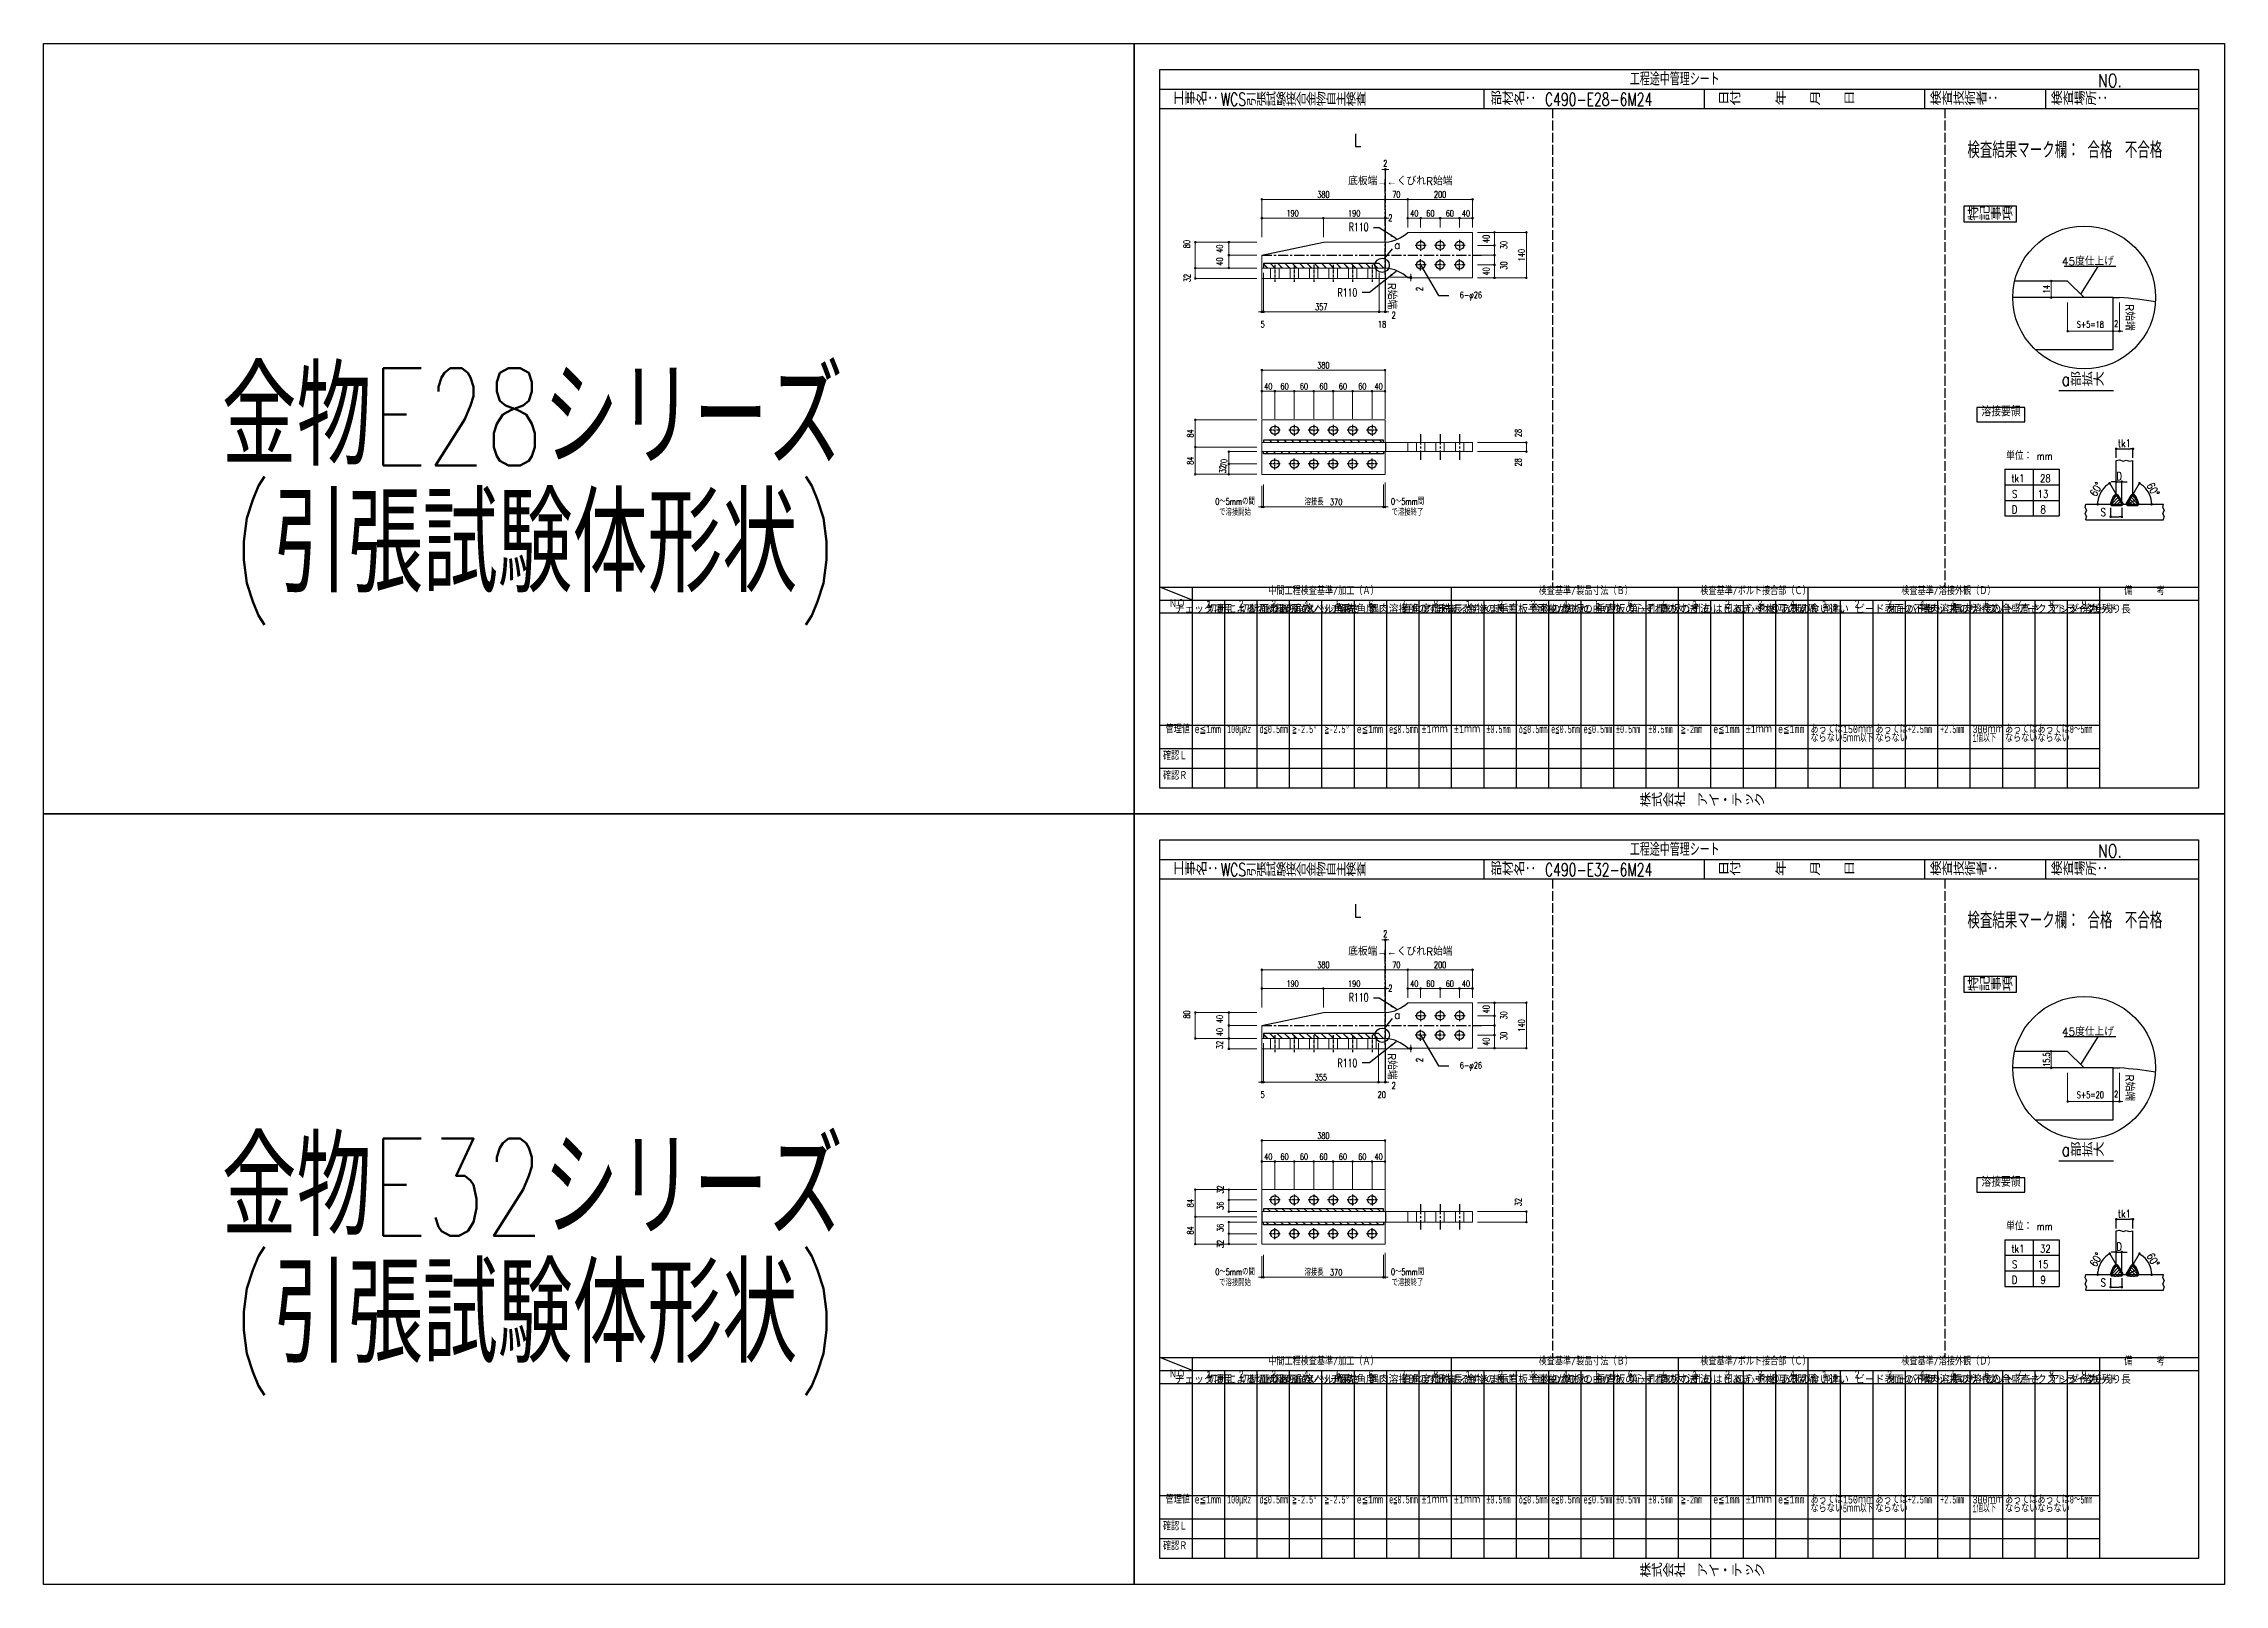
# Model space of a CAD drawing. Header units: millimetres. Extents: x -4568 to 36914, y -114 to 17788.
# Drawn here: x 7828 to 14556, y 10660 to 15412 of the extents above; entities that cross this region are included whole.
import ezdxf
from ezdxf.enums import TextEntityAlignment as Align

# ---------------------------------------------------------------- set-up
doc = ezdxf.new("R2010")
doc.units = ezdxf.units.MM
doc.header["$LTSCALE"] = 5
for name, pattern in [('ACAD_ISO03W100', [30, 12, -18]), ('CENTER1', [10, 6.25, -1.25, 1.25, -1.25]), ('DASHED', [7.5, 6, -1.5]), ('JIS_08_50', [53, 50, -1.125, 0.75, -1.125])]:
    doc.linetypes.add(name, pattern=pattern)
doc.layers.get('0').update_dxf_attribs({"color": 255})
doc.layers.get('DEFPOINTS').update_dxf_attribs({"color": 255})
for name, color, linetype in [('CENTER', 2, 'JIS_08_50'), ('LAYER6', 7, 'Continuous'), ('寸法', 4, 'Continuous'), ('文字', 7, 'Continuous'), ('溶接', 241, 'Continuous'), ('補助線', 7, 'ACAD_ISO03W100'), ('金物', 142, 'Continuous')]:
    doc.layers.add(name, color=color, linetype=linetype)
doc.styles.add('04setumei', font='simplex.shx', dxfattribs={"width": 0.7, "height": 2.5, "bigfont": 'extfont2.shx'})
doc.styles.add('DLSTANDARD1', font='monotxt.shx', dxfattribs={"width": 0.6, "bigfont": 'extfont'})
doc.styles.add('KANJI', font='simplex.shx', dxfattribs={"width": 0.7, "bigfont": 'extfont2.shx'})
doc.styles.get("Standard").update_dxf_attribs({"font": 'simplex.shx', "width": 0.7, "height": 2.5, "bigfont": '@extfont2.shx'})
doc.styles.add('SUNPOU', font='simplex.shx', dxfattribs={"width": 0.7, "bigfont": 'extfont2.shx'})
doc.styles.add('TATEGAKI', font='txt', dxfattribs={"bigfont": 'bigfont.shx'})
doc.dimstyles.new('コピー(2) - Standard', dxfattribs={"dimtxt": 25, "dimasz": 20, "dimexe": 0.18, "dimexo": 0.0625, "dimgap": 15, "dimtad": 1, "dimdec": 0, "dimzin": 0, "dimdsep": 46, "dimtxsty": 'Standard', "dimblk": 'DOTSMALL', "dimcen": 0.09, "dimadec": 0, "dimazin": 0, "dimtfac": 1, "dimtdec": 0, "dimtofl": 0, "dimtmove": 0, "dimatfit": 3, "dimfxl": 0, "dimtolj": 1, "dimtzin": 0, "dimarcsym": 0})
doc.dimstyles.new('一般寸法-小さめ', dxfattribs={"dimscale": 10, "dimtxt": 2, "dimasz": 0.5, "dimexe": 0.125, "dimexo": 1.5, "dimgap": 0.5, "dimtad": 1, "dimtxsty": 'KANJI', "dimblk": 'ORIGIN', "dimcen": 0, "dimclrd": 256, "dimclre": 256, "dimclrt": 256, "dimadec": 0, "dimazin": 0, "dimtfac": 1, "dimtmove": 2, "dimatfit": 2, "dimfxl": 0, "dimtolj": 2, "dimlwd": 5, "dimlwe": 5, "dimarcsym": 0})
pattern_1 = [(135, (9681.385, 8717.964), (-11.31371, -11.31371), []), (135, (9681.385, 8718.284), (-11.31371, -11.31371), [])]
pattern_2 = [(135, (9681.385, 11093.964), (-11.31371, -11.31371), []), (135, (9681.385, 11094.284), (-11.31371, -11.31371), [])]

msp = doc.modelspace()

# ---------------------------------------------------------------- texts
at = {"color": 0, "linetype": 'Continuous', "ltscale": 6, "style": 'DLSTANDARD1', "width": 0.875}
for p in [(13806.567, 14253.972), (13806.567, 11877.972)]:
    msp.add_text('溶接要領', height=30, dxfattribs=at).set_placement(p, align=Align.BOTTOM_LEFT)
at = {"layer": 'LAYER6', "color": 0, "linetype": 'Continuous', "lineweight": -3, "style": 'SUNPOU', "width": 0.7}
for s, height, p in [('工程途中管理シート', 40, (12721.829, 15283.306)), ('検査結果マーク欄： 合格\u3000不合格', 50, (13763.011, 15059.176)), ('金物E28シリーズ', 300, (8377.449, 14111.044)), ('(引張試験体形状)', 300, (8409.984, 13719.959)), ('工程途中管理シート', 40, (12721.829, 12907.306)), ('検査結果マーク欄： 合格\u3000不合格', 50, (13763.011, 12683.176)), ('金物E32シリーズ', 300, (8377.449, 11735.044)), ('(引張試験体形状)', 300, (8409.984, 11343.959))]:
    msp.add_text(s, height=height, dxfattribs=at).set_placement(p)
at = {"layer": 'LAYER6', "color": 0, "linetype": 'Continuous', "lineweight": -3, "width": 0.8}
for s, p in [('NO.', (14165.789, 15278.589)), ('工事名：', (11312.009, 15223.306)), ('部材名：', (12291.834, 15223.306)), ('日付\u3000\u3000\u3000年\u3000\u3000月\u3000\u3000日', (12993.219, 15223.306)), ('検査技術者：', (13647.744, 15223.306)), ('検査場所：', (14021.044, 15223.306)), ('L', (11870.185, 15094.596)), ('特記事項', (13763.011, 14867.813)), ('a部拡大', (14053.95, 14356.809)), ('株式会社\u3000アイ・テック', (12752.093, 13059.134)), ('NO.', (14165.789, 12902.589)), ('工事名：', (11312.009, 12847.306)), ('部材名：', (12291.834, 12847.306)), ('日付\u3000\u3000\u3000年\u3000\u3000月\u3000\u3000日', (12993.219, 12847.306)), ('検査技術者：', (13647.744, 12847.306)), ('検査場所：', (14021.044, 12847.306)), ('L', (11870.185, 12718.596)), ('特記事項', (13763.011, 12491.813)), ('a部拡大', (14053.95, 11980.809)), ('株式会社\u3000アイ・テック', (12752.093, 10683.134))]:
    msp.add_text(s, height=40, dxfattribs=at).set_placement(p)
at = {"layer": 'LAYER6', "color": 0, "linetype": 'Continuous', "lineweight": -3, "char_height": 40, "attachment_point": 1}
for s, insert, width in [('WCS引張試験接合金物自主検査', (11459.858, 15260.477), 924.29947), ('C490-E28-6M24', (12459.858, 15260.477), 435.25964), ('WCS引張試験接合金物自主検査', (11459.858, 12884.477), 924.29947), ('C490-E32-6M24', (12459.858, 12884.477), 435.25964)]:
    msp.add_mtext(s, dxfattribs=dict(at, insert=insert, width=width))
at = {"layer": '寸法', "ltscale": 4, "style": 'SUNPOU'}
for s, p in [('底板端→', (11852.814, 14975.94)), ('←くびれR始端', (11971.524, 14975.94)), ('底板端→', (11852.814, 12599.94)), ('←くびれR始端', (11971.524, 12599.94))]:
    msp.add_text(s, height=24, dxfattribs=at).set_placement(p)
for s, p in [('a', (12014.272, 14791.45)), ('45度仕上げ', (14215.51, 14740.62)), ('a', (12014.515, 12416.882)), ('45度仕上げ', (14215.51, 12364.62))]:
    msp.add_text(s, height=24, dxfattribs=at).set_placement(p, align=Align.MIDDLE_RIGHT)
for p in [(11975.024, 14674.997), (14251.186, 14608.544), (11975.024, 12298.997), (14251.186, 12232.544)]:
    msp.add_text('R始端', height=24, rotation=270, dxfattribs=at).set_placement(p)
at = {"layer": '寸法', "style": '04setumei', "width": 0.8}
for s, p in [('単位： mm', (13882.878, 14128.558)), ('tk1', (14227.205, 14167.443)), ('D', (14223.032, 14066.289)), ('S', (14174.084, 13955.305)), ('単位： mm', (13882.878, 11752.558)), ('tk1', (14227.205, 11791.443)), ('D', (14223.032, 11690.289)), ('S', (14174.084, 11579.305))]:
    msp.add_text(s, height=24, dxfattribs=at).set_placement(p)
for s, p in [('tk1', (13918.961, 14071.52)), ('28', (14003.761, 14071.52)), ('S', (13908.904, 14023.52)), ('13', (13996.446, 14023.52)), ('D', (13908.904, 13975.52)), ('8', (13996.904, 13975.52)), ('tk1', (13918.961, 11695.52)), ('32', (14003.761, 11695.52)), ('S', (13908.904, 11647.52)), ('15', (13996.446, 11647.52)), ('D', (13908.904, 11599.52)), ('9', (13996.904, 11599.52))]:
    msp.add_text(s, height=24, dxfattribs=at).set_placement(p, align=Align.MIDDLE)
for rotation, p in [(60.0001401, (14159.992, 14013.277)), (299.9998599, (14315.19, 14049.887)), (60.0001401, (14159.992, 11637.277)), (299.9998599, (14315.19, 11673.887))]:
    msp.add_text('60°', height=24, rotation=rotation, dxfattribs=at).set_placement(p)
at = {"layer": '寸法', "width": 98.97993}
for s, insert, char_height, attachment_point in [('\\A1;R110', (11915.604, 14834.433), 25, 9), ('R110', (11880.845, 14657.034), 25, 3), ('6-φ26', (12265.563, 14647.184), 20, 3), ('\\A1;R110', (11915.604, 12458.433), 25, 9), ('R110', (11880.845, 12281.034), 25, 3), ('6-φ26', (12265.563, 12271.184), 20, 3)]:
    msp.add_mtext(s, dxfattribs=dict(at, insert=insert, char_height=char_height, attachment_point=attachment_point))
at = {"layer": '文字', "color": 0, "linetype": 'Continuous', "ltscale": 6, "style": 'DLSTANDARD1'}
for s, width, p in [('中間工程検査基準/加工（Ａ）', 0.74375, (11606.447, 13704.954)), ('検査基準/製品寸法（Ｂ）', 0.74375, (12440.562, 13704.954)), ('検査基準/ボルト接合部（Ｃ）', 0.74375, (12939.39, 13704.954)), ('検査基準/溶接外観（Ｄ）', 0.74375, (13559.439, 13704.954)), ('備\u3000\u3000\u3000考', 0.74375, (14247.016, 13704.954)), ('ＮＯ', 0.74375, (11299.463, 13664.954)), ('1', 0.74375, (11415.207, 13664.954)), ('2', 0.74375, (11515.207, 13664.954)), ('3', 0.74375, (11615.207, 13664.954)), ('4', 0.74375, (11715.207, 13664.954)), ('5', 0.74375, (11815.207, 13664.954)), ('6', 0.74375, (11915.207, 13664.954)), ('7', 0.74375, (12015.207, 13664.954)), ('1', 0.74375, (12215.207, 13664.954)), ('2', 0.74375, (12315.207, 13664.954)), ('3', 0.74375, (12415.207, 13664.954)), ('4', 0.74375, (12515.207, 13664.954)), ('5', 0.74375, (12615.207, 13664.954)), ('6', 0.74375, (12715.207, 13664.954)), ('7', 0.74375, (12815.207, 13664.954)), ('1', 0.74375, (12915.207, 13664.954)), ('2', 0.74375, (13015.207, 13664.954)), ('3', 0.74375, (13115.207, 13664.954)), ('4', 0.74375, (13215.207, 13664.954)), ('1', 0.74375, (13315.207, 13664.954)), ('2', 0.74375, (13415.207, 13664.954)), ('3', 0.74375, (13515.207, 13664.954)), ('4', 0.74375, (13615.207, 13664.954)), ('5', 0.74375, (13715.207, 13664.954)), ('6', 0.74375, (13815.207, 13664.954)), ('7', 0.74375, (13915.207, 13664.954)), ('8', 0.74375, (14015.207, 13664.954)), ('管理値', 0.74375, (11289.648, 13278.664)), ('e≦1mm', 0.74375, (11379.094, 13278.664)), ('100μRz', 0.6, (11479.094, 13278.664)), ('d≦0.5mm', 0.5, (11579.094, 13278.664)), ('≧-2.5°', 0.6, (11679.094, 13278.664)), ('≧-2.5°', 0.6, (11779.094, 13278.664)), ('e≦1mm', 0.74375, (11879.094, 13278.664)), ('e≦0.5mm', 0.5, (11979.094, 13278.664)), ('±1ｍｍ', 0.74375, (12179.094, 13278.664)), ('±0.5mm', 0.6, (12279.094, 13278.664)), ('δ≦0.5mm', 0.5, (12379.094, 13278.664)), ('e≦0.5mm', 0.5, (12479.094, 13278.664)), ('e≦0.5mm', 0.5, (12579.094, 13278.664)), ('±0.5mm', 0.6, (12679.094, 13278.664)), ('±0.5mm', 0.6, (12779.094, 13278.664)), ('≧-2mm', 0.6, (12879.094, 13278.664)), ('e≦1mm', 0.74375, (12979.094, 13278.664)), ('±1ｍｍ', 0.74375, (13079.094, 13278.664)), ('e≦1mm', 0.74375, (13179.094, 13278.664)), ('ならない', 0.74375, (13279.094, 13251.46)), ('あっては', 0.74375, (13279.094, 13278.664)), ('5ｍｍ以下', 0.6, (13379.094, 13251.46)), ('150ｍｍ', 0.74375, (13379.094, 13278.664)), ('ならない', 0.74375, (13479.094, 13251.46)), ('あっては', 0.74375, (13479.094, 13278.664)), ('+2.5mm', 0.6, (13579.094, 13278.664)), ('+2.5mm', 0.6, (13679.094, 13278.664)), ('1個以下', 0.6, (13779.094, 13251.46)), ('300ｍｍ', 0.74375, (13779.094, 13278.664)), ('ならない', 0.74375, (13879.094, 13251.46)), ('あっては', 0.74375, (13879.094, 13278.664)), ('ならない', 0.74375, (13979.094, 13251.46)), ('あっては', 0.74375, (13979.094, 13278.664)), ('確認Ｌ', 0.74375, (11281.522, 13195.972)), ('確認Ｒ', 0.74375, (11281.522, 13135.004)), ('ＮＯ', 0.74375, (11299.463, 11288.954)), ('1', 0.74375, (11415.207, 11288.954)), ('2', 0.74375, (11515.207, 11288.954)), ('中間工程検査基準/加工（Ａ）', 0.74375, (11606.447, 11328.954)), ('3', 0.74375, (11615.207, 11288.954)), ('4', 0.74375, (11715.207, 11288.954)), ('5', 0.74375, (11815.207, 11288.954)), ('6', 0.74375, (11915.207, 11288.954)), ('7', 0.74375, (12015.207, 11288.954)), ('1', 0.74375, (12215.207, 11288.954)), ('2', 0.74375, (12315.207, 11288.954)), ('3', 0.74375, (12415.207, 11288.954)), ('検査基準/製品寸法（Ｂ）', 0.74375, (12440.562, 11328.954)), ('4', 0.74375, (12515.207, 11288.954)), ('5', 0.74375, (12615.207, 11288.954)), ('6', 0.74375, (12715.207, 11288.954)), ('7', 0.74375, (12815.207, 11288.954)), ('1', 0.74375, (12915.207, 11288.954)), ('検査基準/ボルト接合部（Ｃ）', 0.74375, (12939.39, 11328.954)), ('2', 0.74375, (13015.207, 11288.954)), ('3', 0.74375, (13115.207, 11288.954)), ('4', 0.74375, (13215.207, 11288.954)), ('1', 0.74375, (13315.207, 11288.954)), ('2', 0.74375, (13415.207, 11288.954)), ('3', 0.74375, (13515.207, 11288.954)), ('検査基準/溶接外観（Ｄ）', 0.74375, (13559.439, 11328.954)), ('4', 0.74375, (13615.207, 11288.954)), ('5', 0.74375, (13715.207, 11288.954)), ('6', 0.74375, (13815.207, 11288.954)), ('7', 0.74375, (13915.207, 11288.954)), ('8', 0.74375, (14015.207, 11288.954)), ('備\u3000\u3000\u3000考', 0.74375, (14247.016, 11328.954)), ('管理値', 0.74375, (11289.648, 10902.664)), ('e≦1mm', 0.74375, (11379.094, 10902.664)), ('100μRz', 0.6, (11479.094, 10902.664)), ('d≦0.5mm', 0.5, (11579.094, 10902.664)), ('≧-2.5°', 0.6, (11679.094, 10902.664)), ('≧-2.5°', 0.6, (11779.094, 10902.664)), ('e≦1mm', 0.74375, (11879.094, 10902.664)), ('e≦0.5mm', 0.5, (11979.094, 10902.664)), ('±1ｍｍ', 0.74375, (12179.094, 10902.664)), ('±0.5mm', 0.6, (12279.094, 10902.664)), ('δ≦0.5mm', 0.5, (12379.094, 10902.664)), ('e≦0.5mm', 0.5, (12479.094, 10902.664)), ('e≦0.5mm', 0.5, (12579.094, 10902.664)), ('±0.5mm', 0.6, (12679.094, 10902.664)), ('±0.5mm', 0.6, (12779.094, 10902.664)), ('≧-2mm', 0.6, (12879.094, 10902.664)), ('e≦1mm', 0.74375, (12979.094, 10902.664)), ('±1ｍｍ', 0.74375, (13079.094, 10902.664)), ('e≦1mm', 0.74375, (13179.094, 10902.664)), ('ならない', 0.74375, (13279.094, 10875.46)), ('あっては', 0.74375, (13279.094, 10902.664)), ('5ｍｍ以下', 0.6, (13379.094, 10875.46)), ('150ｍｍ', 0.74375, (13379.094, 10902.664)), ('ならない', 0.74375, (13479.094, 10875.46)), ('あっては', 0.74375, (13479.094, 10902.664)), ('+2.5mm', 0.6, (13579.094, 10902.664)), ('+2.5mm', 0.6, (13679.094, 10902.664)), ('1個以下', 0.6, (13779.094, 10875.46)), ('300ｍｍ', 0.74375, (13779.094, 10902.664)), ('ならない', 0.74375, (13879.094, 10875.46)), ('あっては', 0.74375, (13879.094, 10902.664)), ('ならない', 0.74375, (13979.094, 10875.46)), ('あっては', 0.74375, (13979.094, 10902.664)), ('確認Ｌ', 0.74375, (11281.522, 10819.972)), ('確認Ｒ', 0.74375, (11281.522, 10759.004))]:
    msp.add_text(s, height=24, dxfattribs=dict(at, width=width)).set_placement(p, align=Align.BOTTOM_LEFT)
at = {"layer": '文字', "color": 0, "linetype": 'Continuous', "ltscale": 6, "style": 'TATEGAKI'}
for s, p in [('チェック項目', (11317.476, 13648.052)), ('切断による切断縁の角度', (11417.476, 13648.052)), ('切断面のあらさ', (11517.476, 13648.052)), ('切断面のノッチ深さ', (11617.476, 13648.052)), ('ベベル角度', (11717.476, 13648.052)), ('開先角度', (11817.476, 13648.052)), ('隅肉溶接部のすきま', (11917.476, 13648.052)), ('直角度に対するすきま', (12017.476, 13648.052)), ('金物の長さ', (12217.476, 13648.052)), ('垂直板平面曲がり', (12317.476, 13648.052)), ('金物のねじれ', (12417.476, 13648.052)), ('底板の曲がり', (12517.476, 13648.052)), ('垂直板の心ずれ', (12617.476, 13648.052)), ('第一孔間の寸法', (12717.476, 13648.052)), ('底板の寸法', (12817.476, 13648.052)), ('孔のはしあき・へりあき', (12917.476, 13648.052)), ('孔の心ずれ', (13017.476, 13648.052)), ('孔相互の間隔', (13117.476, 13648.052)), ('孔の食い違い', (13217.476, 13648.052)), ('割れ', (13317.476, 13648.052)), ('ビード表面の不整', (13417.476, 13648.052)), ('オーバーラップ', (13517.476, 13648.052)), ('隅肉溶接のサイズ', (13617.476, 13648.052)), ('隅肉溶接の余盛高さ', (13717.476, 13648.052)), ('ピット', (13817.476, 13648.052)), ('アークストライク', (13917.476, 13648.052)), ('アンダーカット', (14017.476, 13648.052)), ('チェック項目', (11317.476, 11272.052)), ('切断による切断縁の角度', (11417.476, 11272.052)), ('切断面のあらさ', (11517.476, 11272.052)), ('切断面のノッチ深さ', (11617.476, 11272.052)), ('ベベル角度', (11717.476, 11272.052)), ('開先角度', (11817.476, 11272.052)), ('隅肉溶接部のすきま', (11917.476, 11272.052)), ('直角度に対するすきま', (12017.476, 11272.052)), ('金物の長さ', (12217.476, 11272.052)), ('垂直板平面曲がり', (12317.476, 11272.052)), ('金物のねじれ', (12417.476, 11272.052)), ('底板の曲がり', (12517.476, 11272.052)), ('垂直板の心ずれ', (12617.476, 11272.052)), ('第一孔間の寸法', (12717.476, 11272.052)), ('底板の寸法', (12817.476, 11272.052)), ('孔のはしあき・へりあき', (12917.476, 11272.052)), ('孔の心ずれ', (13017.476, 11272.052)), ('孔相互の間隔', (13117.476, 11272.052)), ('孔の食い違い', (13217.476, 11272.052)), ('割れ', (13317.476, 11272.052)), ('ビード表面の不整', (13417.476, 11272.052)), ('オーバーラップ', (13517.476, 11272.052)), ('隅肉溶接のサイズ', (13617.476, 11272.052)), ('隅肉溶接の余盛高さ', (13717.476, 11272.052)), ('ピット', (13817.476, 11272.052)), ('アークストライク', (13917.476, 11272.052)), ('アンダーカット', (14017.476, 11272.052))]:
    msp.add_text(s, height=24, dxfattribs=at).set_placement(p, align=Align.BOTTOM_LEFT)
at = {"layer": '文字', "color": 1, "linetype": 'Continuous', "ltscale": 6, "style": 'DLSTANDARD1'}
for s, width, p in [('8', 0.74375, (12115.207, 13664.954)), ('9', 0.74375, (14115.207, 13664.954)), ('±1ｍｍ', 0.74375, (12079.094, 13278.664)), ('0～5mm', 0.6, (14079.094, 13278.664)), ('8', 0.74375, (12115.207, 11288.954)), ('9', 0.74375, (14115.207, 11288.954)), ('±1ｍｍ', 0.74375, (12079.094, 10902.664)), ('0～5mm', 0.6, (14079.094, 10902.664))]:
    msp.add_text(s, height=24, dxfattribs=dict(at, width=width)).set_placement(p, align=Align.BOTTOM_LEFT)
at = {"layer": '文字', "color": 1, "linetype": 'Continuous', "ltscale": 6, "style": 'TATEGAKI'}
for s, p in [('開先長さ', (12117.476, 13648.052)), ('溶接残り長', (14117.476, 13648.052)), ('開先長さ', (12117.476, 11272.052)), ('溶接残り長', (14117.476, 11272.052))]:
    msp.add_text(s, height=24, dxfattribs=at).set_placement(p, align=Align.BOTTOM_LEFT)

# ---------------------------------------------------------------- blocks, each defined once
blk = doc.blocks.new('_Dot')
at = {"color": 0, "linetype": 'ByBlock', "lineweight": -2}
blk.add_line((-0.5, 0), (-1, 0), dxfattribs=at)
at = {"color": 0, "linetype": 'ByBlock', "const_width": 0.5}
blk.add_lwpolyline([(-0.25, 0, 1), (0.25, 0, 1)], format="xyb", close=True, dxfattribs=at)
blk = doc.blocks.new('_Origin')
at = {"color": 0, "linetype": 'ByBlock', "lineweight": -2}
blk.add_line((0, 0), (-1, 0), dxfattribs=at)
blk.add_circle((0, 0), 0.5, dxfattribs=at)
blk = doc.blocks.new('*D1161')
at = {"layer": 'DEFPOINTS', "color": 0, "ltscale": 4, "transparency": 16777216}
for p in [(14072.5, 12253.3), (14212.5, 12253.3), (14212.5, 12149.6)]:
    blk.add_point(p, dxfattribs=at)
at = {"layer": '寸法', "lineweight": 5, "ltscale": 4, "transparency": 16777216}
for p, q in [((14072.5, 12238.3), (14072.5, 12148.3)), ((14212.5, 12238.3), (14212.5, 12148.3)), ((14077.5, 12149.6), (14207.5, 12149.6))]:
    blk.add_line(p, q, dxfattribs=at)
at = {"layer": '寸法', "lineweight": 5, "ltscale": 4, "transparency": 16777216, "xscale": 5, "yscale": 5, "zscale": 5, "rotation": 180}
blk.add_blockref('_Origin', (14072.5, 12149.6), dxfattribs=at)
at = {"layer": '寸法', "lineweight": 5, "ltscale": 4, "transparency": 16777216, "xscale": 5, "yscale": 5, "zscale": 5}
blk.add_blockref('_Origin', (14212.5, 12149.6), dxfattribs=at)
at = {"layer": '寸法', "ltscale": 4, "transparency": 16777216, "insert": (14142.5, 12170.4), "char_height": 20, "attachment_point": 5, "style": 'KANJI'}
blk.add_mtext('\\A2;S+5=20', dxfattribs=at)
blk = doc.blocks.new('*D1162')
at = {"layer": 'DEFPOINTS', "color": 0, "ltscale": 4, "transparency": 16777216}
for p in [(14212.5, 12253.3), (14232.5, 12253.3), (14232.5, 12149.6)]:
    blk.add_point(p, dxfattribs=at)
at = {"layer": '寸法', "lineweight": 5, "ltscale": 4, "transparency": 16777216}
for p, q in [((14212.5, 12238.3), (14212.5, 12148.3)), ((14232.5, 12238.3), (14232.5, 12148.3)), ((14207.5, 12149.6), (14202.5, 12149.6)), ((14212.5, 12149.6), (14232.5, 12149.6)), ((14237.5, 12149.6), (14242.5, 12149.6))]:
    blk.add_line(p, q, dxfattribs=at)
at = {"layer": '寸法', "lineweight": 5, "ltscale": 4, "transparency": 16777216, "xscale": 5, "yscale": 5, "zscale": 5}
blk.add_blockref('_Origin', (14212.5, 12149.6), dxfattribs=at)
at = {"layer": '寸法', "lineweight": 5, "ltscale": 4, "transparency": 16777216, "xscale": 5, "yscale": 5, "zscale": 5, "rotation": 180}
blk.add_blockref('_Origin', (14232.5, 12149.6), dxfattribs=at)
at = {"layer": '寸法', "ltscale": 4, "transparency": 16777216, "insert": (14222.1, 12172.6), "char_height": 20, "attachment_point": 5, "style": 'KANJI'}
blk.add_mtext('\\A2;2', dxfattribs=at)
blk = doc.blocks.new('*D1184')
at = {"layer": 'DEFPOINTS', "color": 0, "linetype": 'Continuous', "transparency": 16777216}
for p in [(14022.1, 12253.3), (14072.5, 12304.3), (14072.5, 12253.3)]:
    blk.add_point(p, dxfattribs=at)
at = {"layer": '寸法', "linetype": 'Continuous', "lineweight": 5, "transparency": 16777216}
for p, q in [((14057.5, 12304.3), (14020.9, 12304.3)), ((14057.5, 12253.3), (14020.9, 12253.3)), ((14022.1, 12299.3), (14022.1, 12258.3))]:
    blk.add_line(p, q, dxfattribs=at)
at = {"layer": '寸法', "linetype": 'Continuous', "lineweight": 5, "transparency": 16777216, "xscale": 5, "yscale": 5, "zscale": 5}
for p, rotation in [((14022.1, 12304.3), 90), ((14022.1, 12253.3), 270)]:
    blk.add_blockref('_Origin', p, dxfattribs=dict(at, rotation=rotation))
at = {"layer": '寸法', "linetype": 'Continuous', "transparency": 16777216, "insert": (14007.1, 12278.8), "char_height": 20, "attachment_point": 5, "rotation": 90, "style": 'KANJI'}
blk.add_mtext('\\A2;15.5', dxfattribs=at)
blk = doc.blocks.new('*D1163')
at = {"layer": 'DEFPOINTS', "color": 0, "transparency": 16777216}
for p in [(11381, 12424.1), (11586.4, 12424.1), (11586.4, 12344.1)]:
    blk.add_point(p, dxfattribs=at)
at = {"layer": '寸法', "lineweight": 5, "transparency": 16777216}
for p, q in [((11571.4, 12424.1), (11379.7, 12424.1)), ((11381, 12349.1), (11381, 12419.1)), ((11571.4, 12344.1), (11379.7, 12344.1))]:
    blk.add_line(p, q, dxfattribs=at)
at = {"layer": '寸法', "lineweight": 5, "transparency": 16777216, "xscale": 5, "yscale": 5, "zscale": 5}
for p, rotation in [((11381, 12424.1), 90), ((11381, 12344.1), 270)]:
    blk.add_blockref('_Origin', p, dxfattribs=dict(at, rotation=rotation))
at = {"layer": '寸法', "transparency": 16777216, "insert": (11354.7, 12418), "char_height": 20, "attachment_point": 5, "rotation": 90, "style": 'KANJI'}
blk.add_mtext('\\A2;80', dxfattribs=at)
blk = doc.blocks.new('*D1164')
at = {"layer": 'DEFPOINTS', "color": 0, "transparency": 16777216}
for p in [(11966.4, 12555.9), (11586.4, 12424.1), (11966.4, 12424.1)]:
    blk.add_point(p, dxfattribs=at)
at = {"layer": '寸法', "lineweight": 5, "transparency": 16777216}
for p, q in [((11586.4, 12439.1), (11586.4, 12557.2)), ((11591.4, 12555.9), (11961.4, 12555.9)), ((11966.4, 12439.1), (11966.4, 12557.2))]:
    blk.add_line(p, q, dxfattribs=at)
at = {"layer": '寸法', "lineweight": 5, "transparency": 16777216, "xscale": 5, "yscale": 5, "zscale": 5, "rotation": 180}
blk.add_blockref('_Origin', (11586.4, 12555.9), dxfattribs=at)
at = {"layer": '寸法', "lineweight": 5, "transparency": 16777216, "xscale": 5, "yscale": 5, "zscale": 5}
blk.add_blockref('_Origin', (11966.4, 12555.9), dxfattribs=at)
at = {"layer": '寸法', "transparency": 16777216, "insert": (11776.4, 12570.9), "char_height": 20, "attachment_point": 5, "style": 'KANJI'}
blk.add_mtext('\\A2;380', dxfattribs=at)
blk = doc.blocks.new('*D1165')
at = {"layer": 'DEFPOINTS', "color": 0, "transparency": 16777216}
for p in [(11966.4, 12555.9), (12036.4, 12455.6), (11966.4, 12424.1)]:
    blk.add_point(p, dxfattribs=at)
at = {"layer": '寸法', "lineweight": 5, "transparency": 16777216}
for p, q in [((11966.4, 12439.1), (11966.4, 12557.2)), ((12031.4, 12555.9), (11971.4, 12555.9)), ((12036.4, 12470.6), (12036.4, 12557.2))]:
    blk.add_line(p, q, dxfattribs=at)
at = {"layer": '寸法', "lineweight": 5, "transparency": 16777216, "xscale": 5, "yscale": 5, "zscale": 5, "rotation": 180}
blk.add_blockref('_Origin', (11966.4, 12555.9), dxfattribs=at)
at = {"layer": '寸法', "lineweight": 5, "transparency": 16777216, "xscale": 5, "yscale": 5, "zscale": 5}
blk.add_blockref('_Origin', (12036.4, 12555.9), dxfattribs=at)
at = {"layer": '寸法', "transparency": 16777216, "insert": (12001.4, 12570.9), "char_height": 20, "attachment_point": 5, "style": 'KANJI'}
blk.add_mtext('\\A2;70', dxfattribs=at)
blk = doc.blocks.new('*D1166')
at = {"layer": 'DEFPOINTS', "color": 0, "transparency": 16777216}
for p in [(12236.4, 12454.1), (12402.5, 12454.1), (12236.4, 12314.1)]:
    blk.add_point(p, dxfattribs=at)
at = {"layer": '寸法', "lineweight": 5, "transparency": 16777216}
for p, q in [((12251.4, 12454.1), (12403.8, 12454.1)), ((12402.5, 12319.1), (12402.5, 12449.1)), ((12251.4, 12314.1), (12403.8, 12314.1))]:
    blk.add_line(p, q, dxfattribs=at)
at = {"layer": '寸法', "lineweight": 5, "transparency": 16777216, "xscale": 5, "yscale": 5, "zscale": 5}
for p, rotation in [((12402.5, 12454.1), 90), ((12402.5, 12314.1), 270)]:
    blk.add_blockref('_Origin', p, dxfattribs=dict(at, rotation=rotation))
at = {"layer": '寸法', "transparency": 16777216, "insert": (12387.5, 12384.1), "char_height": 20, "attachment_point": 5, "rotation": 90, "style": 'KANJI'}
blk.add_mtext('\\A2;140', dxfattribs=at)
blk = doc.blocks.new('*D1185')
at = {"layer": 'DEFPOINTS', "color": 0, "transparency": 16777216}
for p in [(12236.4, 12555.9), (12036.4, 12455.6), (12236.4, 12454.1)]:
    blk.add_point(p, dxfattribs=at)
at = {"layer": '寸法', "lineweight": 5, "transparency": 16777216}
for p, q in [((12036.4, 12470.6), (12036.4, 12557.2)), ((12041.4, 12555.9), (12231.4, 12555.9)), ((12236.4, 12469.1), (12236.4, 12557.2))]:
    blk.add_line(p, q, dxfattribs=at)
at = {"layer": '寸法', "lineweight": 5, "transparency": 16777216, "xscale": 5, "yscale": 5, "zscale": 5, "rotation": 180}
blk.add_blockref('_Origin', (12036.4, 12555.9), dxfattribs=at)
at = {"layer": '寸法', "lineweight": 5, "transparency": 16777216, "xscale": 5, "yscale": 5, "zscale": 5}
blk.add_blockref('_Origin', (12236.4, 12555.9), dxfattribs=at)
at = {"layer": '寸法', "transparency": 16777216, "insert": (12136.4, 12570.9), "char_height": 20, "attachment_point": 5, "style": 'KANJI'}
blk.add_mtext('\\A2;200', dxfattribs=at)
blk = doc.blocks.new('*D1167')
at = {"layer": 'DEFPOINTS', "color": 0, "transparency": 16777216}
for p in [(12236.4, 12454.1), (12236.4, 12414.1), (12304, 12414.1)]:
    blk.add_point(p, dxfattribs=at)
at = {"layer": '寸法', "lineweight": 5, "transparency": 16777216}
for p, q in [((12251.4, 12454.1), (12305.3, 12454.1)), ((12304, 12449.1), (12304, 12419.1)), ((12251.4, 12414.1), (12305.3, 12414.1))]:
    blk.add_line(p, q, dxfattribs=at)
at = {"layer": '寸法', "lineweight": 5, "transparency": 16777216, "xscale": 5, "yscale": 5, "zscale": 5}
for p, rotation in [((12304, 12454.1), 90), ((12304, 12414.1), 270)]:
    blk.add_blockref('_Origin', p, dxfattribs=dict(at, rotation=rotation))
at = {"layer": '寸法', "transparency": 16777216, "insert": (12278.6, 12434.1), "char_height": 20, "attachment_point": 5, "rotation": 90, "style": 'KANJI'}
blk.add_mtext('\\A2;40', dxfattribs=at)
blk = doc.blocks.new('*D1168')
at = {"layer": 'DEFPOINTS', "color": 0, "transparency": 16777216}
for p in [(12236.4, 12354.1), (12236.4, 12314.1), (12304, 12314.1)]:
    blk.add_point(p, dxfattribs=at)
at = {"layer": '寸法', "lineweight": 5, "transparency": 16777216}
for p, q in [((12251.4, 12354.1), (12305.3, 12354.1)), ((12251.4, 12314.1), (12305.3, 12314.1)), ((12304, 12349.1), (12304, 12319.1))]:
    blk.add_line(p, q, dxfattribs=at)
at = {"layer": '寸法', "lineweight": 5, "transparency": 16777216, "xscale": 5, "yscale": 5, "zscale": 5}
for p, rotation in [((12304, 12354.1), 90), ((12304, 12314.1), 270)]:
    blk.add_blockref('_Origin', p, dxfattribs=dict(at, rotation=rotation))
at = {"layer": '寸法', "transparency": 16777216, "insert": (12278.6, 12334.1), "char_height": 20, "attachment_point": 5, "rotation": 90, "style": 'KANJI'}
blk.add_mtext('\\A2;40', dxfattribs=at)
blk = doc.blocks.new('*D1169')
at = {"layer": 'DEFPOINTS', "color": 0, "transparency": 16777216}
for p in [(11484.6, 12384.1), (11586.4, 12384.1), (11586.4, 12344.1)]:
    blk.add_point(p, dxfattribs=at)
at = {"layer": '寸法', "lineweight": 5, "transparency": 16777216}
for p, q in [((11571.4, 12384.1), (11483.3, 12384.1)), ((11571.4, 12344.1), (11483.3, 12344.1)), ((11484.6, 12349.1), (11484.6, 12379.1))]:
    blk.add_line(p, q, dxfattribs=at)
at = {"layer": '寸法', "lineweight": 5, "transparency": 16777216, "xscale": 5, "yscale": 5, "zscale": 5}
for p, rotation in [((11484.6, 12384.1), 90), ((11484.6, 12344.1), 270)]:
    blk.add_blockref('_Origin', p, dxfattribs=dict(at, rotation=rotation))
at = {"layer": '寸法', "transparency": 16777216, "insert": (11456.4, 12364.1), "char_height": 20, "attachment_point": 5, "rotation": 90, "style": 'KANJI'}
blk.add_mtext('\\A2;40', dxfattribs=at)
blk = doc.blocks.new('*D1170')
at = {"layer": 'DEFPOINTS', "color": 0, "transparency": 16777216}
for p in [(11484.6, 12424.1), (11586.4, 12424.1), (11586.4, 12384.1)]:
    blk.add_point(p, dxfattribs=at)
at = {"layer": '寸法', "lineweight": 5, "transparency": 16777216}
for p, q in [((11571.4, 12424.1), (11483.3, 12424.1)), ((11571.4, 12384.1), (11483.3, 12384.1)), ((11484.6, 12389.1), (11484.6, 12419.1))]:
    blk.add_line(p, q, dxfattribs=at)
at = {"layer": '寸法', "lineweight": 5, "transparency": 16777216, "xscale": 5, "yscale": 5, "zscale": 5}
for p, rotation in [((11484.6, 12424.1), 90), ((11484.6, 12384.1), 270)]:
    blk.add_blockref('_Origin', p, dxfattribs=dict(at, rotation=rotation))
at = {"layer": '寸法', "transparency": 16777216, "insert": (11456.4, 12404.1), "char_height": 20, "attachment_point": 5, "rotation": 90, "style": 'KANJI'}
blk.add_mtext('\\A2;40', dxfattribs=at)
blk = doc.blocks.new('*D1186')
at = {"layer": 'DEFPOINTS', "color": 0, "transparency": 16777216}
for p in [(12036.4, 12314.1), (12046, 12314.1), (11966.4, 12312.1)]:
    blk.add_point(p, dxfattribs=at)
at = {"layer": '寸法', "lineweight": 5, "transparency": 16777216}
for p, q in [((12046, 12319.1), (12046, 12324.1)), ((12046, 12312.1), (12046, 12314.1)), ((12051.4, 12314.1), (12047.3, 12314.1)), ((11981.4, 12312.1), (12047.3, 12312.1)), ((12046, 12307.1), (12046, 12302.1))]:
    blk.add_line(p, q, dxfattribs=at)
at = {"layer": '寸法', "lineweight": 5, "transparency": 16777216, "xscale": 5, "yscale": 5, "zscale": 5}
for p, rotation in [((12046, 12314.1), 270), ((12046, 12312.1), 90)]:
    blk.add_blockref('_Origin', p, dxfattribs=dict(at, rotation=rotation))
at = {"layer": '寸法', "transparency": 16777216, "insert": (12072.8, 12277.7), "char_height": 20, "attachment_point": 5, "rotation": 90, "style": 'KANJI'}
blk.add_mtext('\\A2;2', dxfattribs=at)
blk = doc.blocks.new('_DotSmall')
at = {"color": 0, "linetype": 'ByBlock', "const_width": 0.5}
blk.add_lwpolyline([(-0.0625, 0, 1), (0.0625, 0, 1)], format="xyb", close=True, dxfattribs=at)
blk = doc.blocks.new('*D1171')
at = {"layer": 'DEFPOINTS', "color": 0, "transparency": 16777216}
for p in [(11776.4, 12498.1), (11586.4, 12424.1), (11776.4, 12424.1)]:
    blk.add_point(p, dxfattribs=at)
at = {"layer": '寸法', "lineweight": 5, "transparency": 16777216}
for p, q in [((11586.4, 12439.1), (11586.4, 12499.4)), ((11591.4, 12498.1), (11771.4, 12498.1)), ((11776.4, 12439.1), (11776.4, 12499.4))]:
    blk.add_line(p, q, dxfattribs=at)
at = {"layer": '寸法', "lineweight": 5, "transparency": 16777216, "xscale": 5, "yscale": 5, "zscale": 5, "rotation": 180}
blk.add_blockref('_Origin', (11586.4, 12498.1), dxfattribs=at)
at = {"layer": '寸法', "lineweight": 5, "transparency": 16777216, "xscale": 5, "yscale": 5, "zscale": 5}
blk.add_blockref('_Origin', (11776.4, 12498.1), dxfattribs=at)
at = {"layer": '寸法', "transparency": 16777216, "insert": (11681.4, 12513.1), "char_height": 20, "attachment_point": 5, "style": 'KANJI'}
blk.add_mtext('\\A2;190', dxfattribs=at)
blk = doc.blocks.new('*D1172')
at = {"layer": 'DEFPOINTS', "color": 0, "transparency": 16777216}
for p in [(11966.4, 12498.1), (11776.4, 12424.1), (11966.4, 12424.1)]:
    blk.add_point(p, dxfattribs=at)
at = {"layer": '寸法', "lineweight": 5, "transparency": 16777216}
for p, q in [((11776.4, 12439.1), (11776.4, 12499.4)), ((11781.4, 12498.1), (11961.4, 12498.1)), ((11966.4, 12439.1), (11966.4, 12499.4))]:
    blk.add_line(p, q, dxfattribs=at)
at = {"layer": '寸法', "lineweight": 5, "transparency": 16777216, "xscale": 5, "yscale": 5, "zscale": 5, "rotation": 180}
blk.add_blockref('_Origin', (11776.4, 12498.1), dxfattribs=at)
at = {"layer": '寸法', "lineweight": 5, "transparency": 16777216, "xscale": 5, "yscale": 5, "zscale": 5}
blk.add_blockref('_Origin', (11966.4, 12498.1), dxfattribs=at)
at = {"layer": '寸法', "transparency": 16777216, "insert": (11871.4, 12513.1), "char_height": 20, "attachment_point": 5, "style": 'KANJI'}
blk.add_mtext('\\A2;190', dxfattribs=at)
blk = doc.blocks.new('*D1173')
at = {"layer": 'DEFPOINTS', "color": 0, "transparency": 16777216}
for p in [(12036.4, 12454.1), (12076.4, 12498.1), (12076.4, 12454.1)]:
    blk.add_point(p, dxfattribs=at)
at = {"layer": '寸法', "lineweight": 5, "transparency": 16777216}
for p, q in [((12036.4, 12469.1), (12036.4, 12499.4)), ((12041.4, 12498.1), (12071.4, 12498.1)), ((12076.4, 12469.1), (12076.4, 12499.4))]:
    blk.add_line(p, q, dxfattribs=at)
at = {"layer": '寸法', "lineweight": 5, "transparency": 16777216, "xscale": 5, "yscale": 5, "zscale": 5, "rotation": 180}
blk.add_blockref('_Origin', (12036.4, 12498.1), dxfattribs=at)
at = {"layer": '寸法', "lineweight": 5, "transparency": 16777216, "xscale": 5, "yscale": 5, "zscale": 5}
blk.add_blockref('_Origin', (12076.4, 12498.1), dxfattribs=at)
at = {"layer": '寸法', "transparency": 16777216, "insert": (12056.4, 12513.1), "char_height": 20, "attachment_point": 5, "style": 'KANJI'}
blk.add_mtext('\\A2;40', dxfattribs=at)
blk = doc.blocks.new('*D1174')
at = {"layer": 'DEFPOINTS', "color": 0, "transparency": 16777216}
for p in [(12136.4, 12454.1), (12196.4, 12498.1), (12196.4, 12454.1)]:
    blk.add_point(p, dxfattribs=at)
at = {"layer": '寸法', "lineweight": 5, "transparency": 16777216}
for p, q in [((12136.4, 12469.1), (12136.4, 12499.4)), ((12141.4, 12498.1), (12191.4, 12498.1)), ((12196.4, 12469.1), (12196.4, 12499.4))]:
    blk.add_line(p, q, dxfattribs=at)
at = {"layer": '寸法', "lineweight": 5, "transparency": 16777216, "xscale": 5, "yscale": 5, "zscale": 5, "rotation": 180}
blk.add_blockref('_Origin', (12136.4, 12498.1), dxfattribs=at)
at = {"layer": '寸法', "lineweight": 5, "transparency": 16777216, "xscale": 5, "yscale": 5, "zscale": 5}
blk.add_blockref('_Origin', (12196.4, 12498.1), dxfattribs=at)
at = {"layer": '寸法', "transparency": 16777216, "insert": (12166.4, 12513.1), "char_height": 20, "attachment_point": 5, "style": 'KANJI'}
blk.add_mtext('\\A2;60', dxfattribs=at)
blk = doc.blocks.new('*D1175')
at = {"layer": 'DEFPOINTS', "color": 0, "transparency": 16777216}
for p in [(12076.4, 12454.1), (12136.4, 12498.1), (12136.4, 12454.1)]:
    blk.add_point(p, dxfattribs=at)
at = {"layer": '寸法', "lineweight": 5, "transparency": 16777216}
for p, q in [((12076.4, 12469.1), (12076.4, 12499.4)), ((12081.4, 12498.1), (12131.4, 12498.1)), ((12136.4, 12469.1), (12136.4, 12499.4))]:
    blk.add_line(p, q, dxfattribs=at)
at = {"layer": '寸法', "lineweight": 5, "transparency": 16777216, "xscale": 5, "yscale": 5, "zscale": 5, "rotation": 180}
blk.add_blockref('_Origin', (12076.4, 12498.1), dxfattribs=at)
at = {"layer": '寸法', "lineweight": 5, "transparency": 16777216, "xscale": 5, "yscale": 5, "zscale": 5}
blk.add_blockref('_Origin', (12136.4, 12498.1), dxfattribs=at)
at = {"layer": '寸法', "transparency": 16777216, "insert": (12106.4, 12513.1), "char_height": 20, "attachment_point": 5, "style": 'KANJI'}
blk.add_mtext('\\A2;60', dxfattribs=at)
blk = doc.blocks.new('*D1176')
at = {"layer": 'DEFPOINTS', "color": 0, "transparency": 16777216}
for p in [(12196.4, 12454.1), (12236.4, 12498.1), (12236.4, 12454.1)]:
    blk.add_point(p, dxfattribs=at)
at = {"layer": '寸法', "lineweight": 5, "transparency": 16777216}
for p, q in [((12196.4, 12469.1), (12196.4, 12499.4)), ((12201.4, 12498.1), (12231.4, 12498.1)), ((12236.4, 12469.1), (12236.4, 12499.4))]:
    blk.add_line(p, q, dxfattribs=at)
at = {"layer": '寸法', "lineweight": 5, "transparency": 16777216, "xscale": 5, "yscale": 5, "zscale": 5, "rotation": 180}
blk.add_blockref('_Origin', (12196.4, 12498.1), dxfattribs=at)
at = {"layer": '寸法', "lineweight": 5, "transparency": 16777216, "xscale": 5, "yscale": 5, "zscale": 5}
blk.add_blockref('_Origin', (12236.4, 12498.1), dxfattribs=at)
at = {"layer": '寸法', "transparency": 16777216, "insert": (12216.4, 12513.1), "char_height": 20, "attachment_point": 5, "style": 'KANJI'}
blk.add_mtext('\\A2;40', dxfattribs=at)
blk = doc.blocks.new('*D1177')
at = {"layer": 'DEFPOINTS', "color": 0, "transparency": 16777216}
for p in [(12236.4, 12414.1), (12236.4, 12384.1), (12304, 12384.1)]:
    blk.add_point(p, dxfattribs=at)
at = {"layer": '寸法', "lineweight": 5, "transparency": 16777216}
for p, q in [((12251.4, 12414.1), (12305.3, 12414.1)), ((12251.4, 12384.1), (12305.3, 12384.1)), ((12304, 12409.1), (12304, 12389.1))]:
    blk.add_line(p, q, dxfattribs=at)
at = {"layer": '寸法', "lineweight": 5, "transparency": 16777216, "xscale": 5, "yscale": 5, "zscale": 5}
for p, rotation in [((12304, 12414.1), 90), ((12304, 12384.1), 270)]:
    blk.add_blockref('_Origin', p, dxfattribs=dict(at, rotation=rotation))
at = {"layer": '寸法', "transparency": 16777216, "insert": (12333.1, 12415.3), "char_height": 20, "attachment_point": 5, "rotation": 90, "style": 'KANJI'}
blk.add_mtext('\\A2;30', dxfattribs=at)
blk = doc.blocks.new('*D1178')
at = {"layer": 'DEFPOINTS', "color": 0, "transparency": 16777216}
for p in [(12236.4, 12384.1), (12236.4, 12354.1), (12304, 12354.1)]:
    blk.add_point(p, dxfattribs=at)
at = {"layer": '寸法', "lineweight": 5, "transparency": 16777216}
for p, q in [((12251.4, 12384.1), (12305.3, 12384.1)), ((12251.4, 12354.1), (12305.3, 12354.1)), ((12304, 12379.1), (12304, 12359.1))]:
    blk.add_line(p, q, dxfattribs=at)
at = {"layer": '寸法', "lineweight": 5, "transparency": 16777216, "xscale": 5, "yscale": 5, "zscale": 5}
for p, rotation in [((12304, 12384.1), 90), ((12304, 12354.1), 270)]:
    blk.add_blockref('_Origin', p, dxfattribs=dict(at, rotation=rotation))
at = {"layer": '寸法', "transparency": 16777216, "insert": (12332.8, 12351.9), "char_height": 20, "attachment_point": 5, "rotation": 90, "style": 'KANJI'}
blk.add_mtext('\\A2;30', dxfattribs=at)
blk = doc.blocks.new('*D1187')
at = {"layer": 'DEFPOINTS', "color": 0, "transparency": 16777216}
for p in [(11968.4, 12498.1), (11966.4, 12424.1), (11968.4, 12424.1)]:
    blk.add_point(p, dxfattribs=at)
at = {"layer": '寸法', "lineweight": 5, "transparency": 16777216}
for p, q in [((11961.4, 12498.1), (11956.4, 12498.1)), ((11966.4, 12439.1), (11966.4, 12499.4)), ((11966.4, 12498.1), (11968.4, 12498.1)), ((11968.4, 12439.1), (11968.4, 12499.4)), ((11973.4, 12498.1), (11978.4, 12498.1))]:
    blk.add_line(p, q, dxfattribs=at)
at = {"layer": '寸法', "lineweight": 5, "transparency": 16777216, "xscale": 5, "yscale": 5, "zscale": 5}
blk.add_blockref('_Origin', (11966.4, 12498.1), dxfattribs=at)
at = {"layer": '寸法', "lineweight": 5, "transparency": 16777216, "xscale": 5, "yscale": 5, "zscale": 5, "rotation": 180}
blk.add_blockref('_Origin', (11968.4, 12498.1), dxfattribs=at)
at = {"layer": '寸法', "transparency": 16777216, "insert": (11983, 12499.2), "char_height": 20, "attachment_point": 5, "style": 'KANJI'}
blk.add_mtext('\\A2;2', dxfattribs=at)
blk = doc.blocks.new('*D1179')
at = {"layer": 'DEFPOINTS', "color": 0, "linetype": 'Continuous', "transparency": 16777216}
for p in [(11586.4, 12344.1), (11591.4, 12325.1), (11591.4, 12209.4)]:
    blk.add_point(p, dxfattribs=at)
at = {"layer": '寸法', "linetype": 'Continuous', "lineweight": 5, "transparency": 16777216}
for p, q in [((11586.4, 12329.1), (11586.4, 12208.2)), ((11591.4, 12310.1), (11591.4, 12208.2)), ((11581.4, 12209.4), (11576.4, 12209.4)), ((11586.4, 12209.4), (11591.4, 12209.4)), ((11596.4, 12209.4), (11601.4, 12209.4))]:
    blk.add_line(p, q, dxfattribs=at)
at = {"layer": '寸法', "linetype": 'Continuous', "lineweight": 5, "transparency": 16777216, "xscale": 5, "yscale": 5, "zscale": 5}
blk.add_blockref('_Origin', (11586.4, 12209.4), dxfattribs=at)
at = {"layer": '寸法', "linetype": 'Continuous', "lineweight": 5, "transparency": 16777216, "xscale": 5, "yscale": 5, "zscale": 5, "rotation": 180}
blk.add_blockref('_Origin', (11591.4, 12209.4), dxfattribs=at)
at = {"layer": '寸法', "linetype": 'Continuous', "transparency": 16777216, "insert": (11588.9, 12170.7), "char_height": 20, "attachment_point": 5, "style": 'KANJI'}
blk.add_mtext('\\A2;5', dxfattribs=at)
blk = doc.blocks.new('*D1180')
at = {"layer": 'DEFPOINTS', "color": 0, "linetype": 'Continuous', "transparency": 16777216}
for p in [(11591.4, 12344.1), (11946.4, 12344.1), (11946.4, 12209.4)]:
    blk.add_point(p, dxfattribs=at)
at = {"layer": '寸法', "linetype": 'Continuous', "lineweight": 5, "transparency": 16777216}
for p, q in [((11591.4, 12329.1), (11591.4, 12208.2)), ((11946.4, 12329.1), (11946.4, 12208.2)), ((11596.4, 12209.4), (11941.4, 12209.4))]:
    blk.add_line(p, q, dxfattribs=at)
at = {"layer": '寸法', "linetype": 'Continuous', "lineweight": 5, "transparency": 16777216, "xscale": 5, "yscale": 5, "zscale": 5, "rotation": 180}
blk.add_blockref('_Origin', (11591.4, 12209.4), dxfattribs=at)
at = {"layer": '寸法', "linetype": 'Continuous', "lineweight": 5, "transparency": 16777216, "xscale": 5, "yscale": 5, "zscale": 5}
blk.add_blockref('_Origin', (11946.4, 12209.4), dxfattribs=at)
at = {"layer": '寸法', "linetype": 'Continuous', "transparency": 16777216, "insert": (11768.9, 12224.4), "char_height": 20, "attachment_point": 5, "style": 'KANJI'}
blk.add_mtext('\\A2;355', dxfattribs=at)
blk = doc.blocks.new('*D1181')
at = {"layer": 'DEFPOINTS', "color": 0, "linetype": 'Continuous', "transparency": 16777216}
for p in [(11946.4, 12344.1), (11966.4, 12344.1), (11966.4, 12209.4)]:
    blk.add_point(p, dxfattribs=at)
at = {"layer": '寸法', "linetype": 'Continuous', "lineweight": 5, "transparency": 16777216}
for p, q in [((11946.4, 12329.1), (11946.4, 12208.2)), ((11966.4, 12329.1), (11966.4, 12208.2)), ((11941.4, 12209.4), (11936.4, 12209.4)), ((11946.4, 12209.4), (11966.4, 12209.4)), ((11971.4, 12209.4), (11976.4, 12209.4))]:
    blk.add_line(p, q, dxfattribs=at)
at = {"layer": '寸法', "linetype": 'Continuous', "lineweight": 5, "transparency": 16777216, "xscale": 5, "yscale": 5, "zscale": 5}
blk.add_blockref('_Origin', (11946.4, 12209.4), dxfattribs=at)
at = {"layer": '寸法', "linetype": 'Continuous', "lineweight": 5, "transparency": 16777216, "xscale": 5, "yscale": 5, "zscale": 5, "rotation": 180}
blk.add_blockref('_Origin', (11966.4, 12209.4), dxfattribs=at)
at = {"layer": '寸法', "linetype": 'Continuous', "transparency": 16777216, "insert": (11956.4, 12170.7), "char_height": 20, "attachment_point": 5, "style": 'KANJI'}
blk.add_mtext('\\A2;20', dxfattribs=at)
blk = doc.blocks.new('*D1182')
at = {"layer": 'DEFPOINTS', "color": 0, "linetype": 'Continuous', "transparency": 16777216}
for p in [(11966.4, 12344.1), (11968.4, 12344.1), (11968.4, 12209.4)]:
    blk.add_point(p, dxfattribs=at)
at = {"layer": '寸法', "linetype": 'Continuous', "lineweight": 5, "transparency": 16777216}
for p, q in [((11966.4, 12329.1), (11966.4, 12208.2)), ((11968.4, 12329.1), (11968.4, 12208.2)), ((11961.4, 12209.4), (11956.4, 12209.4)), ((11966.4, 12209.4), (11968.4, 12209.4)), ((11973.4, 12209.4), (11978.4, 12209.4))]:
    blk.add_line(p, q, dxfattribs=at)
at = {"layer": '寸法', "linetype": 'Continuous', "lineweight": 5, "transparency": 16777216, "xscale": 5, "yscale": 5, "zscale": 5}
blk.add_blockref('_Origin', (11966.4, 12209.4), dxfattribs=at)
at = {"layer": '寸法', "linetype": 'Continuous', "lineweight": 5, "transparency": 16777216, "xscale": 5, "yscale": 5, "zscale": 5, "rotation": 180}
blk.add_blockref('_Origin', (11968.4, 12209.4), dxfattribs=at)
at = {"layer": '寸法', "linetype": 'Continuous', "transparency": 16777216, "insert": (11993.3, 12198.9), "char_height": 20, "attachment_point": 5, "style": 'KANJI'}
blk.add_mtext('\\A2;2', dxfattribs=at)
blk = doc.blocks.new('*D1183')
at = {"layer": 'DEFPOINTS', "color": 0, "transparency": 16777216}
for p in [(11968.4, 12648.5), (11966.4, 12574.5), (11968.4, 12574.5)]:
    blk.add_point(p, dxfattribs=at)
at = {"layer": '寸法', "lineweight": 5, "transparency": 16777216}
for p, q in [((11966.4, 12589.5), (11966.4, 12649.7)), ((11968.4, 12589.5), (11968.4, 12649.7)), ((11961.4, 12648.5), (11956.4, 12648.5)), ((11966.4, 12648.5), (11968.4, 12648.5)), ((11973.4, 12648.5), (11978.4, 12648.5))]:
    blk.add_line(p, q, dxfattribs=at)
at = {"layer": '寸法', "lineweight": 5, "transparency": 16777216, "xscale": 5, "yscale": 5, "zscale": 5}
blk.add_blockref('_Origin', (11966.4, 12648.5), dxfattribs=at)
at = {"layer": '寸法', "lineweight": 5, "transparency": 16777216, "xscale": 5, "yscale": 5, "zscale": 5, "rotation": 180}
blk.add_blockref('_Origin', (11968.4, 12648.5), dxfattribs=at)
at = {"layer": '寸法', "transparency": 16777216, "insert": (11967.3, 12667), "char_height": 20, "attachment_point": 5, "style": 'KANJI'}
blk.add_mtext('\\A2;2', dxfattribs=at)
blk = doc.blocks.new('*D1209')
at = {"layer": 'DEFPOINTS', "color": 0, "transparency": 16777216}
for p in [(11484.6, 12344.1), (11586.4, 12344.1), (11586.4, 12312.1)]:
    blk.add_point(p, dxfattribs=at)
at = {"layer": '寸法', "lineweight": 5, "transparency": 16777216}
for p, q in [((11571.4, 12344.1), (11483.3, 12344.1)), ((11484.6, 12317.1), (11484.6, 12339.1)), ((11571.4, 12312.1), (11483.3, 12312.1))]:
    blk.add_line(p, q, dxfattribs=at)
at = {"layer": '寸法', "lineweight": 5, "transparency": 16777216, "xscale": 5, "yscale": 5, "zscale": 5}
for p, rotation in [((11484.6, 12344.1), 90), ((11484.6, 12312.1), 270)]:
    blk.add_blockref('_Origin', p, dxfattribs=dict(at, rotation=rotation))
at = {"layer": '寸法', "transparency": 16777216, "insert": (11456.4, 12324.1), "char_height": 20, "attachment_point": 5, "rotation": 90, "style": 'KANJI'}
blk.add_mtext('\\A2;32', dxfattribs=at)
blk = doc.blocks.new('*D1225')
at = {"layer": 'DEFPOINTS', "color": 0, "transparency": 16777216}
for p in [(12236.4, 11810), (12236.4, 11778), (12402.5, 11810)]:
    blk.add_point(p, dxfattribs=at)
at = {"layer": '寸法', "lineweight": 5, "transparency": 16777216}
for p, q in [((12251.4, 11810), (12403.8, 11810)), ((12251.4, 11778), (12403.8, 11778)), ((12402.5, 11783), (12402.5, 11805))]:
    blk.add_line(p, q, dxfattribs=at)
at = {"layer": '寸法', "lineweight": 5, "transparency": 16777216, "xscale": 5, "yscale": 5, "zscale": 5}
for p, rotation in [((12402.5, 11810), 90), ((12402.5, 11778), 270)]:
    blk.add_blockref('_Origin', p, dxfattribs=dict(at, rotation=rotation))
at = {"layer": '寸法', "transparency": 16777216, "insert": (12377.5, 11839.4), "char_height": 20, "attachment_point": 5, "rotation": 90, "style": 'KANJI'}
blk.add_mtext('\\A2;32', dxfattribs=at)
blk = doc.blocks.new('*D1220')
at = {"layer": 'DEFPOINTS', "color": 0, "transparency": 16777216}
for p in [(11484.6, 11878), (11586.4, 11878), (11586.4, 11846)]:
    blk.add_point(p, dxfattribs=at)
at = {"layer": '寸法', "lineweight": 5, "transparency": 16777216}
for p, q in [((11571.4, 11878), (11483.3, 11878)), ((11571.4, 11846), (11483.3, 11846)), ((11484.6, 11851), (11484.6, 11873))]:
    blk.add_line(p, q, dxfattribs=at)
at = {"layer": '寸法', "lineweight": 5, "transparency": 16777216, "xscale": 5, "yscale": 5, "zscale": 5}
for p, rotation in [((11484.6, 11878), 90), ((11484.6, 11846), 270)]:
    blk.add_blockref('_Origin', p, dxfattribs=dict(at, rotation=rotation))
at = {"layer": '寸法', "transparency": 16777216, "insert": (11458.3, 11878), "char_height": 20, "attachment_point": 5, "rotation": 90, "style": 'KANJI'}
blk.add_mtext('\\A2;32', dxfattribs=at)
blk = doc.blocks.new('*D1221')
at = {"layer": 'DEFPOINTS', "color": 0, "transparency": 16777216}
for p in [(11586.4, 11846), (11484.6, 11810), (11586.4, 11810)]:
    blk.add_point(p, dxfattribs=at)
at = {"layer": '寸法', "lineweight": 5, "transparency": 16777216}
for p, q in [((11571.4, 11846), (11483.3, 11846)), ((11571.4, 11810), (11483.3, 11810)), ((11484.6, 11841), (11484.6, 11815))]:
    blk.add_line(p, q, dxfattribs=at)
at = {"layer": '寸法', "lineweight": 5, "transparency": 16777216, "xscale": 5, "yscale": 5, "zscale": 5}
for p, rotation in [((11484.6, 11846), 90), ((11484.6, 11810), 270)]:
    blk.add_blockref('_Origin', p, dxfattribs=dict(at, rotation=rotation))
at = {"layer": '寸法', "transparency": 16777216, "insert": (11458.3, 11828), "char_height": 20, "attachment_point": 5, "rotation": 90, "style": 'KANJI'}
blk.add_mtext('\\A2;36', dxfattribs=at)
blk = doc.blocks.new('*D1222')
at = {"layer": 'DEFPOINTS', "color": 0, "transparency": 16777216}
for p in [(11484.6, 11710), (11586.4, 11742), (11586.4, 11710)]:
    blk.add_point(p, dxfattribs=at)
at = {"layer": '寸法', "lineweight": 5, "transparency": 16777216}
for p, q in [((11571.4, 11742), (11483.3, 11742)), ((11571.4, 11710), (11483.3, 11710)), ((11484.6, 11737), (11484.6, 11715))]:
    blk.add_line(p, q, dxfattribs=at)
at = {"layer": '寸法', "lineweight": 5, "transparency": 16777216, "xscale": 5, "yscale": 5, "zscale": 5}
for p, rotation in [((11484.6, 11742), 90), ((11484.6, 11710), 270)]:
    blk.add_blockref('_Origin', p, dxfattribs=dict(at, rotation=rotation))
at = {"layer": '寸法', "transparency": 16777216, "insert": (11458.3, 11710), "char_height": 20, "attachment_point": 5, "rotation": 90, "style": 'KANJI'}
blk.add_mtext('\\A2;32', dxfattribs=at)
blk = doc.blocks.new('*D1223')
at = {"layer": 'DEFPOINTS', "color": 0, "transparency": 16777216}
for p in [(11484.6, 11778), (11586.4, 11778), (11586.4, 11742)]:
    blk.add_point(p, dxfattribs=at)
at = {"layer": '寸法', "lineweight": 5, "transparency": 16777216}
for p, q in [((11571.4, 11778), (11483.3, 11778)), ((11571.4, 11742), (11483.3, 11742)), ((11484.6, 11747), (11484.6, 11773))]:
    blk.add_line(p, q, dxfattribs=at)
at = {"layer": '寸法', "lineweight": 5, "transparency": 16777216, "xscale": 5, "yscale": 5, "zscale": 5}
for p, rotation in [((11484.6, 11778), 90), ((11484.6, 11742), 270)]:
    blk.add_blockref('_Origin', p, dxfattribs=dict(at, rotation=rotation))
at = {"layer": '寸法', "transparency": 16777216, "insert": (11458.3, 11760), "char_height": 20, "attachment_point": 5, "rotation": 90, "style": 'KANJI'}
blk.add_mtext('\\A2;36', dxfattribs=at)
blk = doc.blocks.new('*D1226')
at = {"layer": 'DEFPOINTS', "color": 0, "ltscale": 2, "transparency": 16777216}
for p in [(11586.4, 11878), (11381, 11794), (11586.4, 11794)]:
    blk.add_point(p, dxfattribs=at)
at = {"layer": '寸法', "lineweight": 5, "ltscale": 2, "transparency": 16777216}
for p, q in [((11571.4, 11878), (11379.7, 11878)), ((11381, 11873), (11381, 11799)), ((11571.4, 11794), (11379.7, 11794))]:
    blk.add_line(p, q, dxfattribs=at)
at = {"layer": '寸法', "lineweight": 5, "ltscale": 2, "transparency": 16777216, "xscale": 5, "yscale": 5, "zscale": 5}
for p, rotation in [((11381, 11878), 90), ((11381, 11794), 270)]:
    blk.add_blockref('_Origin', p, dxfattribs=dict(at, rotation=rotation))
at = {"layer": '寸法', "ltscale": 2, "transparency": 16777216, "insert": (11366, 11836), "char_height": 20, "attachment_point": 5, "rotation": 90, "style": 'KANJI'}
blk.add_mtext('\\A2;84', dxfattribs=at)
blk = doc.blocks.new('*D1224')
at = {"layer": 'DEFPOINTS', "color": 0, "ltscale": 2, "transparency": 16777216}
for p in [(11586.4, 11794), (11381, 11710), (11586.4, 11710)]:
    blk.add_point(p, dxfattribs=at)
at = {"layer": '寸法', "lineweight": 5, "ltscale": 2, "transparency": 16777216}
for p, q in [((11571.4, 11794), (11379.7, 11794)), ((11381, 11789), (11381, 11715)), ((11571.4, 11710), (11379.7, 11710))]:
    blk.add_line(p, q, dxfattribs=at)
at = {"layer": '寸法', "lineweight": 5, "ltscale": 2, "transparency": 16777216, "xscale": 5, "yscale": 5, "zscale": 5}
for p, rotation in [((11381, 11794), 90), ((11381, 11710), 270)]:
    blk.add_blockref('_Origin', p, dxfattribs=dict(at, rotation=rotation))
at = {"layer": '寸法', "ltscale": 2, "transparency": 16777216, "insert": (11366, 11752), "char_height": 20, "attachment_point": 5, "rotation": 90, "style": 'KANJI'}
blk.add_mtext('\\A2;84', dxfattribs=at)
blk = doc.blocks.new('*D1227')
at = {"layer": 'DEFPOINTS', "color": 0, "linetype": 'Continuous', "transparency": 16777216}
for p in [(11586.4, 11688), (11591.4, 11688), (11591.4, 11607.5)]:
    blk.add_point(p, dxfattribs=at)
at = {"layer": '寸法', "linetype": 'Continuous', "lineweight": 5, "transparency": 16777216}
for p, q in [((11586.4, 11673), (11586.4, 11606.2)), ((11591.4, 11673), (11591.4, 11606.2)), ((11581.4, 11607.5), (11576.4, 11607.5)), ((11586.4, 11607.5), (11591.4, 11607.5)), ((11596.4, 11607.5), (11601.4, 11607.5))]:
    blk.add_line(p, q, dxfattribs=at)
at = {"layer": '寸法', "linetype": 'Continuous', "lineweight": 5, "transparency": 16777216, "xscale": 5, "yscale": 5, "zscale": 5}
blk.add_blockref('_Origin', (11586.4, 11607.5), dxfattribs=at)
at = {"layer": '寸法', "linetype": 'Continuous', "lineweight": 5, "transparency": 16777216, "xscale": 5, "yscale": 5, "zscale": 5, "rotation": 180}
blk.add_blockref('_Origin', (11591.4, 11607.5), dxfattribs=at)
at = {"layer": '寸法', "linetype": 'Continuous', "transparency": 16777216, "insert": (11503.8, 11607.5), "char_height": 20, "attachment_point": 5, "style": 'KANJI'}
blk.add_mtext('\\A2;0～5mmの間\\Pで溶接開始', dxfattribs=at)
blk = doc.blocks.new('*D1228')
at = {"layer": 'DEFPOINTS', "color": 0, "linetype": 'Continuous', "transparency": 16777216}
for p in [(11591.4, 11692), (11961.4, 11692), (11961.4, 11607.5)]:
    blk.add_point(p, dxfattribs=at)
at = {"layer": '寸法', "linetype": 'Continuous', "lineweight": 5, "transparency": 16777216}
for p, q in [((11591.4, 11677), (11591.4, 11606.2)), ((11961.4, 11677), (11961.4, 11606.2)), ((11596.4, 11607.5), (11956.4, 11607.5))]:
    blk.add_line(p, q, dxfattribs=at)
at = {"layer": '寸法', "linetype": 'Continuous', "lineweight": 5, "transparency": 16777216, "xscale": 5, "yscale": 5, "zscale": 5, "rotation": 180}
blk.add_blockref('_Origin', (11591.4, 11607.5), dxfattribs=at)
at = {"layer": '寸法', "linetype": 'Continuous', "lineweight": 5, "transparency": 16777216, "xscale": 5, "yscale": 5, "zscale": 5}
blk.add_blockref('_Origin', (11961.4, 11607.5), dxfattribs=at)
at = {"layer": '寸法', "linetype": 'Continuous', "transparency": 16777216, "insert": (11776.4, 11622.5), "char_height": 20, "attachment_point": 5, "style": 'KANJI'}
blk.add_mtext('\\A2;溶接長\u3000370', dxfattribs=at)
blk = doc.blocks.new('*D1229')
at = {"layer": 'DEFPOINTS', "color": 0, "linetype": 'Continuous', "transparency": 16777216}
for p in [(11961.4, 11692), (11966.4, 11698), (11966.4, 11607.5)]:
    blk.add_point(p, dxfattribs=at)
at = {"layer": '寸法', "linetype": 'Continuous', "lineweight": 5, "transparency": 16777216}
for p, q in [((11961.4, 11677), (11961.4, 11606.2)), ((11966.4, 11683), (11966.4, 11606.2)), ((11956.4, 11607.5), (11951.4, 11607.5)), ((11961.4, 11607.5), (11966.4, 11607.5)), ((11971.4, 11607.5), (11976.4, 11607.5))]:
    blk.add_line(p, q, dxfattribs=at)
at = {"layer": '寸法', "linetype": 'Continuous', "lineweight": 5, "transparency": 16777216, "xscale": 5, "yscale": 5, "zscale": 5}
blk.add_blockref('_Origin', (11961.4, 11607.5), dxfattribs=at)
at = {"layer": '寸法', "linetype": 'Continuous', "lineweight": 5, "transparency": 16777216, "xscale": 5, "yscale": 5, "zscale": 5, "rotation": 180}
blk.add_blockref('_Origin', (11966.4, 11607.5), dxfattribs=at)
at = {"layer": '寸法', "linetype": 'Continuous', "transparency": 16777216, "insert": (12035.7, 11607.5), "char_height": 20, "attachment_point": 5, "style": 'KANJI'}
blk.add_mtext('\\A2;0～5mm間\\Pで溶接終了', dxfattribs=at)
blk = doc.blocks.new('*D1230')
at = {"layer": 'DEFPOINTS', "color": 0, "linetype": 'Continuous', "transparency": 16777216}
for p in [(11626.4, 11964.4), (11586.4, 11864), (11626.4, 11864)]:
    blk.add_point(p, dxfattribs=at)
at = {"layer": '寸法', "linetype": 'Continuous', "lineweight": 5, "transparency": 16777216}
for p, q in [((11586.4, 11879), (11586.4, 11965.7)), ((11591.4, 11964.4), (11621.4, 11964.4)), ((11626.4, 11879), (11626.4, 11965.7))]:
    blk.add_line(p, q, dxfattribs=at)
at = {"layer": '寸法', "linetype": 'Continuous', "lineweight": 5, "transparency": 16777216, "xscale": 5, "yscale": 5, "zscale": 5, "rotation": 180}
blk.add_blockref('_Origin', (11586.4, 11964.4), dxfattribs=at)
at = {"layer": '寸法', "linetype": 'Continuous', "lineweight": 5, "transparency": 16777216, "xscale": 5, "yscale": 5, "zscale": 5}
blk.add_blockref('_Origin', (11626.4, 11964.4), dxfattribs=at)
at = {"layer": '寸法', "linetype": 'Continuous', "transparency": 16777216, "insert": (11606.4, 11979.4), "char_height": 20, "attachment_point": 5, "style": 'KANJI'}
blk.add_mtext('\\A2;40', dxfattribs=at)
blk = doc.blocks.new('*D1231')
at = {"layer": 'DEFPOINTS', "color": 0, "linetype": 'Continuous', "transparency": 16777216}
for p in [(11686.4, 11964.4), (11626.4, 11864), (11686.4, 11864)]:
    blk.add_point(p, dxfattribs=at)
at = {"layer": '寸法', "linetype": 'Continuous', "lineweight": 5, "transparency": 16777216}
for p, q in [((11626.4, 11879), (11626.4, 11965.7)), ((11631.4, 11964.4), (11681.4, 11964.4)), ((11686.4, 11879), (11686.4, 11965.7))]:
    blk.add_line(p, q, dxfattribs=at)
at = {"layer": '寸法', "linetype": 'Continuous', "lineweight": 5, "transparency": 16777216, "xscale": 5, "yscale": 5, "zscale": 5, "rotation": 180}
blk.add_blockref('_Origin', (11626.4, 11964.4), dxfattribs=at)
at = {"layer": '寸法', "linetype": 'Continuous', "lineweight": 5, "transparency": 16777216, "xscale": 5, "yscale": 5, "zscale": 5}
blk.add_blockref('_Origin', (11686.4, 11964.4), dxfattribs=at)
at = {"layer": '寸法', "linetype": 'Continuous', "transparency": 16777216, "insert": (11656.4, 11979.4), "char_height": 20, "attachment_point": 5, "style": 'KANJI'}
blk.add_mtext('\\A2;60', dxfattribs=at)
blk = doc.blocks.new('*D1232')
at = {"layer": 'DEFPOINTS', "color": 0, "linetype": 'Continuous', "transparency": 16777216}
for p in [(11746.4, 11964.4), (11686.4, 11864), (11746.4, 11864)]:
    blk.add_point(p, dxfattribs=at)
at = {"layer": '寸法', "linetype": 'Continuous', "lineweight": 5, "transparency": 16777216}
for p, q in [((11686.4, 11879), (11686.4, 11965.7)), ((11691.4, 11964.4), (11741.4, 11964.4)), ((11746.4, 11879), (11746.4, 11965.7))]:
    blk.add_line(p, q, dxfattribs=at)
at = {"layer": '寸法', "linetype": 'Continuous', "lineweight": 5, "transparency": 16777216, "xscale": 5, "yscale": 5, "zscale": 5, "rotation": 180}
blk.add_blockref('_Origin', (11686.4, 11964.4), dxfattribs=at)
at = {"layer": '寸法', "linetype": 'Continuous', "lineweight": 5, "transparency": 16777216, "xscale": 5, "yscale": 5, "zscale": 5}
blk.add_blockref('_Origin', (11746.4, 11964.4), dxfattribs=at)
at = {"layer": '寸法', "linetype": 'Continuous', "transparency": 16777216, "insert": (11716.4, 11979.4), "char_height": 20, "attachment_point": 5, "style": 'KANJI'}
blk.add_mtext('\\A2;60', dxfattribs=at)
blk = doc.blocks.new('*D1233')
at = {"layer": 'DEFPOINTS', "color": 0, "linetype": 'Continuous', "transparency": 16777216}
for p in [(11806.4, 11964.4), (11746.4, 11864), (11806.4, 11864)]:
    blk.add_point(p, dxfattribs=at)
at = {"layer": '寸法', "linetype": 'Continuous', "lineweight": 5, "transparency": 16777216}
for p, q in [((11746.4, 11879), (11746.4, 11965.7)), ((11751.4, 11964.4), (11801.4, 11964.4)), ((11806.4, 11879), (11806.4, 11965.7))]:
    blk.add_line(p, q, dxfattribs=at)
at = {"layer": '寸法', "linetype": 'Continuous', "lineweight": 5, "transparency": 16777216, "xscale": 5, "yscale": 5, "zscale": 5, "rotation": 180}
blk.add_blockref('_Origin', (11746.4, 11964.4), dxfattribs=at)
at = {"layer": '寸法', "linetype": 'Continuous', "lineweight": 5, "transparency": 16777216, "xscale": 5, "yscale": 5, "zscale": 5}
blk.add_blockref('_Origin', (11806.4, 11964.4), dxfattribs=at)
at = {"layer": '寸法', "linetype": 'Continuous', "transparency": 16777216, "insert": (11776.4, 11979.4), "char_height": 20, "attachment_point": 5, "style": 'KANJI'}
blk.add_mtext('\\A2;60', dxfattribs=at)
blk = doc.blocks.new('*D1234')
at = {"layer": 'DEFPOINTS', "color": 0, "linetype": 'Continuous', "transparency": 16777216}
for p in [(11866.4, 11964.4), (11806.4, 11864), (11866.4, 11864)]:
    blk.add_point(p, dxfattribs=at)
at = {"layer": '寸法', "linetype": 'Continuous', "lineweight": 5, "transparency": 16777216}
for p, q in [((11806.4, 11879), (11806.4, 11965.7)), ((11811.4, 11964.4), (11861.4, 11964.4)), ((11866.4, 11879), (11866.4, 11965.7))]:
    blk.add_line(p, q, dxfattribs=at)
at = {"layer": '寸法', "linetype": 'Continuous', "lineweight": 5, "transparency": 16777216, "xscale": 5, "yscale": 5, "zscale": 5, "rotation": 180}
blk.add_blockref('_Origin', (11806.4, 11964.4), dxfattribs=at)
at = {"layer": '寸法', "linetype": 'Continuous', "lineweight": 5, "transparency": 16777216, "xscale": 5, "yscale": 5, "zscale": 5}
blk.add_blockref('_Origin', (11866.4, 11964.4), dxfattribs=at)
at = {"layer": '寸法', "linetype": 'Continuous', "transparency": 16777216, "insert": (11836.4, 11979.4), "char_height": 20, "attachment_point": 5, "style": 'KANJI'}
blk.add_mtext('\\A2;60', dxfattribs=at)
blk = doc.blocks.new('*D1235')
at = {"layer": 'DEFPOINTS', "color": 0, "linetype": 'Continuous', "transparency": 16777216}
for p in [(11926.4, 11964.4), (11866.4, 11864), (11926.4, 11864)]:
    blk.add_point(p, dxfattribs=at)
at = {"layer": '寸法', "linetype": 'Continuous', "lineweight": 5, "transparency": 16777216}
for p, q in [((11866.4, 11879), (11866.4, 11965.7)), ((11871.4, 11964.4), (11921.4, 11964.4)), ((11926.4, 11879), (11926.4, 11965.7))]:
    blk.add_line(p, q, dxfattribs=at)
at = {"layer": '寸法', "linetype": 'Continuous', "lineweight": 5, "transparency": 16777216, "xscale": 5, "yscale": 5, "zscale": 5, "rotation": 180}
blk.add_blockref('_Origin', (11866.4, 11964.4), dxfattribs=at)
at = {"layer": '寸法', "linetype": 'Continuous', "lineweight": 5, "transparency": 16777216, "xscale": 5, "yscale": 5, "zscale": 5}
blk.add_blockref('_Origin', (11926.4, 11964.4), dxfattribs=at)
at = {"layer": '寸法', "linetype": 'Continuous', "transparency": 16777216, "insert": (11896.4, 11979.4), "char_height": 20, "attachment_point": 5, "style": 'KANJI'}
blk.add_mtext('\\A2;60', dxfattribs=at)
blk = doc.blocks.new('*D1236')
at = {"layer": 'DEFPOINTS', "color": 0, "linetype": 'Continuous', "transparency": 16777216}
for p in [(11966.4, 11964.4), (11926.4, 11864), (11966.4, 11864)]:
    blk.add_point(p, dxfattribs=at)
at = {"layer": '寸法', "linetype": 'Continuous', "lineweight": 5, "transparency": 16777216}
for p, q in [((11926.4, 11879), (11926.4, 11965.7)), ((11931.4, 11964.4), (11961.4, 11964.4)), ((11966.4, 11879), (11966.4, 11965.7))]:
    blk.add_line(p, q, dxfattribs=at)
at = {"layer": '寸法', "linetype": 'Continuous', "lineweight": 5, "transparency": 16777216, "xscale": 5, "yscale": 5, "zscale": 5, "rotation": 180}
blk.add_blockref('_Origin', (11926.4, 11964.4), dxfattribs=at)
at = {"layer": '寸法', "linetype": 'Continuous', "lineweight": 5, "transparency": 16777216, "xscale": 5, "yscale": 5, "zscale": 5}
blk.add_blockref('_Origin', (11966.4, 11964.4), dxfattribs=at)
at = {"layer": '寸法', "linetype": 'Continuous', "transparency": 16777216, "insert": (11946.4, 11979.4), "char_height": 20, "attachment_point": 5, "style": 'KANJI'}
blk.add_mtext('\\A2;40', dxfattribs=at)
blk = doc.blocks.new('*D1237')
at = {"layer": 'DEFPOINTS', "color": 0, "linetype": 'Continuous', "transparency": 16777216}
for p in [(11966.4, 12029.3), (11586.4, 11864), (11966.4, 11864)]:
    blk.add_point(p, dxfattribs=at)
at = {"layer": '寸法', "linetype": 'Continuous', "lineweight": 5, "transparency": 16777216}
for p, q in [((11586.4, 11879), (11586.4, 12030.6)), ((11591.4, 12029.3), (11961.4, 12029.3)), ((11966.4, 11879), (11966.4, 12030.6))]:
    blk.add_line(p, q, dxfattribs=at)
at = {"layer": '寸法', "linetype": 'Continuous', "lineweight": 5, "transparency": 16777216, "xscale": 5, "yscale": 5, "zscale": 5, "rotation": 180}
blk.add_blockref('_Origin', (11586.4, 12029.3), dxfattribs=at)
at = {"layer": '寸法', "linetype": 'Continuous', "lineweight": 5, "transparency": 16777216, "xscale": 5, "yscale": 5, "zscale": 5}
blk.add_blockref('_Origin', (11966.4, 12029.3), dxfattribs=at)
at = {"layer": '寸法', "linetype": 'Continuous', "transparency": 16777216, "insert": (11776.4, 12044.3), "char_height": 20, "attachment_point": 5, "style": 'KANJI'}
blk.add_mtext('\\A2;380', dxfattribs=at)
blk = doc.blocks.new('*D1121')
at = {"layer": 'DEFPOINTS', "color": 0, "ltscale": 4, "transparency": 16777216}
for p in [(14072.5, 14629.3), (14212.5, 14629.3), (14212.5, 14525.6)]:
    blk.add_point(p, dxfattribs=at)
at = {"layer": '寸法', "lineweight": 5, "ltscale": 4, "transparency": 16777216}
for p, q in [((14072.5, 14614.3), (14072.5, 14524.3)), ((14212.5, 14614.3), (14212.5, 14524.3)), ((14077.5, 14525.6), (14207.5, 14525.6))]:
    blk.add_line(p, q, dxfattribs=at)
at = {"layer": '寸法', "lineweight": 5, "ltscale": 4, "transparency": 16777216, "xscale": 5, "yscale": 5, "zscale": 5, "rotation": 180}
blk.add_blockref('_Origin', (14072.5, 14525.6), dxfattribs=at)
at = {"layer": '寸法', "lineweight": 5, "ltscale": 4, "transparency": 16777216, "xscale": 5, "yscale": 5, "zscale": 5}
blk.add_blockref('_Origin', (14212.5, 14525.6), dxfattribs=at)
at = {"layer": '寸法', "ltscale": 4, "transparency": 16777216, "insert": (14142.5, 14546.4), "char_height": 20, "attachment_point": 5, "style": 'KANJI'}
blk.add_mtext('\\A2;S+5=18', dxfattribs=at)
blk = doc.blocks.new('*D1122')
at = {"layer": 'DEFPOINTS', "color": 0, "ltscale": 4, "transparency": 16777216}
for p in [(14212.5, 14629.3), (14232.5, 14629.3), (14232.5, 14525.6)]:
    blk.add_point(p, dxfattribs=at)
at = {"layer": '寸法', "lineweight": 5, "ltscale": 4, "transparency": 16777216}
for p, q in [((14212.5, 14614.3), (14212.5, 14524.3)), ((14232.5, 14614.3), (14232.5, 14524.3)), ((14207.5, 14525.6), (14202.5, 14525.6)), ((14212.5, 14525.6), (14232.5, 14525.6)), ((14237.5, 14525.6), (14242.5, 14525.6))]:
    blk.add_line(p, q, dxfattribs=at)
at = {"layer": '寸法', "lineweight": 5, "ltscale": 4, "transparency": 16777216, "xscale": 5, "yscale": 5, "zscale": 5}
blk.add_blockref('_Origin', (14212.5, 14525.6), dxfattribs=at)
at = {"layer": '寸法', "lineweight": 5, "ltscale": 4, "transparency": 16777216, "xscale": 5, "yscale": 5, "zscale": 5, "rotation": 180}
blk.add_blockref('_Origin', (14232.5, 14525.6), dxfattribs=at)
at = {"layer": '寸法', "ltscale": 4, "transparency": 16777216, "insert": (14222.1, 14548.6), "char_height": 20, "attachment_point": 5, "style": 'KANJI'}
blk.add_mtext('\\A2;2', dxfattribs=at)
blk = doc.blocks.new('*D1155')
at = {"layer": 'DEFPOINTS', "color": 0, "linetype": 'Continuous', "transparency": 16777216}
for p in [(14072.5, 14680.3), (14022.1, 14629.3), (14072.5, 14629.3)]:
    blk.add_point(p, dxfattribs=at)
at = {"layer": '寸法', "linetype": 'Continuous', "lineweight": 5, "transparency": 16777216}
for p, q in [((14057.5, 14680.3), (14020.9, 14680.3)), ((14022.1, 14675.3), (14022.1, 14634.3)), ((14057.5, 14629.3), (14020.9, 14629.3))]:
    blk.add_line(p, q, dxfattribs=at)
at = {"layer": '寸法', "linetype": 'Continuous', "lineweight": 5, "transparency": 16777216, "xscale": 5, "yscale": 5, "zscale": 5}
for p, rotation in [((14022.1, 14680.3), 90), ((14022.1, 14629.3), 270)]:
    blk.add_blockref('_Origin', p, dxfattribs=dict(at, rotation=rotation))
at = {"layer": '寸法', "linetype": 'Continuous', "transparency": 16777216, "insert": (14007.1, 14654.8), "char_height": 20, "attachment_point": 5, "rotation": 90, "style": 'KANJI'}
blk.add_mtext('\\A2;14', dxfattribs=at)
blk = doc.blocks.new('*D1123')
at = {"layer": 'DEFPOINTS', "color": 0, "transparency": 16777216}
for p in [(11966.4, 14931.9), (11586.4, 14800.1), (11966.4, 14800.1)]:
    blk.add_point(p, dxfattribs=at)
at = {"layer": '寸法', "lineweight": 5, "transparency": 16777216}
for p, q in [((11586.4, 14815.1), (11586.4, 14933.2)), ((11591.4, 14931.9), (11961.4, 14931.9)), ((11966.4, 14815.1), (11966.4, 14933.2))]:
    blk.add_line(p, q, dxfattribs=at)
at = {"layer": '寸法', "lineweight": 5, "transparency": 16777216, "xscale": 5, "yscale": 5, "zscale": 5, "rotation": 180}
blk.add_blockref('_Origin', (11586.4, 14931.9), dxfattribs=at)
at = {"layer": '寸法', "lineweight": 5, "transparency": 16777216, "xscale": 5, "yscale": 5, "zscale": 5}
blk.add_blockref('_Origin', (11966.4, 14931.9), dxfattribs=at)
at = {"layer": '寸法', "transparency": 16777216, "insert": (11776.4, 14946.9), "char_height": 20, "attachment_point": 5, "style": 'KANJI'}
blk.add_mtext('\\A2;380', dxfattribs=at)
blk = doc.blocks.new('*D1124')
at = {"layer": 'DEFPOINTS', "color": 0, "transparency": 16777216}
for p in [(11966.4, 14931.9), (12036.4, 14831.6), (11966.4, 14800.1)]:
    blk.add_point(p, dxfattribs=at)
at = {"layer": '寸法', "lineweight": 5, "transparency": 16777216}
for p, q in [((11966.4, 14815.1), (11966.4, 14933.2)), ((12031.4, 14931.9), (11971.4, 14931.9)), ((12036.4, 14846.6), (12036.4, 14933.2))]:
    blk.add_line(p, q, dxfattribs=at)
at = {"layer": '寸法', "lineweight": 5, "transparency": 16777216, "xscale": 5, "yscale": 5, "zscale": 5, "rotation": 180}
blk.add_blockref('_Origin', (11966.4, 14931.9), dxfattribs=at)
at = {"layer": '寸法', "lineweight": 5, "transparency": 16777216, "xscale": 5, "yscale": 5, "zscale": 5}
blk.add_blockref('_Origin', (12036.4, 14931.9), dxfattribs=at)
at = {"layer": '寸法', "transparency": 16777216, "insert": (12001.4, 14946.9), "char_height": 20, "attachment_point": 5, "style": 'KANJI'}
blk.add_mtext('\\A2;70', dxfattribs=at)
blk = doc.blocks.new('*D1125')
at = {"layer": 'DEFPOINTS', "color": 0, "transparency": 16777216}
for p in [(12236.4, 14830.1), (12402.5, 14830.1), (12236.4, 14690.1)]:
    blk.add_point(p, dxfattribs=at)
at = {"layer": '寸法', "lineweight": 5, "transparency": 16777216}
for p, q in [((12251.4, 14830.1), (12403.8, 14830.1)), ((12402.5, 14695.1), (12402.5, 14825.1)), ((12251.4, 14690.1), (12403.8, 14690.1))]:
    blk.add_line(p, q, dxfattribs=at)
at = {"layer": '寸法', "lineweight": 5, "transparency": 16777216, "xscale": 5, "yscale": 5, "zscale": 5}
for p, rotation in [((12402.5, 14830.1), 90), ((12402.5, 14690.1), 270)]:
    blk.add_blockref('_Origin', p, dxfattribs=dict(at, rotation=rotation))
at = {"layer": '寸法', "transparency": 16777216, "insert": (12387.5, 14760.1), "char_height": 20, "attachment_point": 5, "rotation": 90, "style": 'KANJI'}
blk.add_mtext('\\A2;140', dxfattribs=at)
blk = doc.blocks.new('*D1126')
at = {"layer": 'DEFPOINTS', "color": 0, "transparency": 16777216}
for p in [(11381, 14800.1), (11586.4, 14800.1), (11586.4, 14720.1)]:
    blk.add_point(p, dxfattribs=at)
at = {"layer": '寸法', "lineweight": 5, "transparency": 16777216}
for p, q in [((11571.4, 14800.1), (11379.7, 14800.1)), ((11381, 14725.1), (11381, 14795.1)), ((11571.4, 14720.1), (11379.7, 14720.1))]:
    blk.add_line(p, q, dxfattribs=at)
at = {"layer": '寸法', "lineweight": 5, "transparency": 16777216, "xscale": 5, "yscale": 5, "zscale": 5}
for p, rotation in [((11381, 14800.1), 90), ((11381, 14720.1), 270)]:
    blk.add_blockref('_Origin', p, dxfattribs=dict(at, rotation=rotation))
at = {"layer": '寸法', "transparency": 16777216, "insert": (11354.7, 14794), "char_height": 20, "attachment_point": 5, "rotation": 90, "style": 'KANJI'}
blk.add_mtext('\\A2;80', dxfattribs=at)
blk = doc.blocks.new('*D1156')
at = {"layer": 'DEFPOINTS', "color": 0, "transparency": 16777216}
for p in [(11381, 14720.1), (11586.4, 14720.1), (11586.4, 14688.1)]:
    blk.add_point(p, dxfattribs=at)
at = {"layer": '寸法', "lineweight": 5, "transparency": 16777216}
for p, q in [((11571.4, 14720.1), (11379.7, 14720.1)), ((11571.4, 14688.1), (11379.7, 14688.1)), ((11381, 14693.1), (11381, 14715.1))]:
    blk.add_line(p, q, dxfattribs=at)
at = {"layer": '寸法', "lineweight": 5, "transparency": 16777216, "xscale": 5, "yscale": 5, "zscale": 5}
for p, rotation in [((11381, 14720.1), 90), ((11381, 14688.1), 270)]:
    blk.add_blockref('_Origin', p, dxfattribs=dict(at, rotation=rotation))
at = {"layer": '寸法', "transparency": 16777216, "insert": (11356, 14689.4), "char_height": 20, "attachment_point": 5, "rotation": 90, "style": 'KANJI'}
blk.add_mtext('\\A2;32', dxfattribs=at)
blk = doc.blocks.new('*D1157')
at = {"layer": 'DEFPOINTS', "color": 0, "transparency": 16777216}
for p in [(12236.4, 14931.9), (12036.4, 14831.6), (12236.4, 14830.1)]:
    blk.add_point(p, dxfattribs=at)
at = {"layer": '寸法', "lineweight": 5, "transparency": 16777216}
for p, q in [((12036.4, 14846.6), (12036.4, 14933.2)), ((12041.4, 14931.9), (12231.4, 14931.9)), ((12236.4, 14845.1), (12236.4, 14933.2))]:
    blk.add_line(p, q, dxfattribs=at)
at = {"layer": '寸法', "lineweight": 5, "transparency": 16777216, "xscale": 5, "yscale": 5, "zscale": 5, "rotation": 180}
blk.add_blockref('_Origin', (12036.4, 14931.9), dxfattribs=at)
at = {"layer": '寸法', "lineweight": 5, "transparency": 16777216, "xscale": 5, "yscale": 5, "zscale": 5}
blk.add_blockref('_Origin', (12236.4, 14931.9), dxfattribs=at)
at = {"layer": '寸法', "transparency": 16777216, "insert": (12136.4, 14946.9), "char_height": 20, "attachment_point": 5, "style": 'KANJI'}
blk.add_mtext('\\A2;200', dxfattribs=at)
blk = doc.blocks.new('*D1127')
at = {"layer": 'DEFPOINTS', "color": 0, "transparency": 16777216}
for p in [(12236.4, 14830.1), (12236.4, 14790.1), (12304, 14790.1)]:
    blk.add_point(p, dxfattribs=at)
at = {"layer": '寸法', "lineweight": 5, "transparency": 16777216}
for p, q in [((12251.4, 14830.1), (12305.3, 14830.1)), ((12304, 14825.1), (12304, 14795.1)), ((12251.4, 14790.1), (12305.3, 14790.1))]:
    blk.add_line(p, q, dxfattribs=at)
at = {"layer": '寸法', "lineweight": 5, "transparency": 16777216, "xscale": 5, "yscale": 5, "zscale": 5}
for p, rotation in [((12304, 14830.1), 90), ((12304, 14790.1), 270)]:
    blk.add_blockref('_Origin', p, dxfattribs=dict(at, rotation=rotation))
at = {"layer": '寸法', "transparency": 16777216, "insert": (12278.6, 14810.1), "char_height": 20, "attachment_point": 5, "rotation": 90, "style": 'KANJI'}
blk.add_mtext('\\A2;40', dxfattribs=at)
blk = doc.blocks.new('*D1128')
at = {"layer": 'DEFPOINTS', "color": 0, "transparency": 16777216}
for p in [(12236.4, 14730.1), (12236.4, 14690.1), (12304, 14690.1)]:
    blk.add_point(p, dxfattribs=at)
at = {"layer": '寸法', "lineweight": 5, "transparency": 16777216}
for p, q in [((12251.4, 14730.1), (12305.3, 14730.1)), ((12251.4, 14690.1), (12305.3, 14690.1)), ((12304, 14725.1), (12304, 14695.1))]:
    blk.add_line(p, q, dxfattribs=at)
at = {"layer": '寸法', "lineweight": 5, "transparency": 16777216, "xscale": 5, "yscale": 5, "zscale": 5}
for p, rotation in [((12304, 14730.1), 90), ((12304, 14690.1), 270)]:
    blk.add_blockref('_Origin', p, dxfattribs=dict(at, rotation=rotation))
at = {"layer": '寸法', "transparency": 16777216, "insert": (12278.6, 14710.1), "char_height": 20, "attachment_point": 5, "rotation": 90, "style": 'KANJI'}
blk.add_mtext('\\A2;40', dxfattribs=at)
blk = doc.blocks.new('*D1129')
at = {"layer": 'DEFPOINTS', "color": 0, "transparency": 16777216}
for p in [(11484.6, 14760.1), (11586.4, 14760.1), (11586.4, 14720.1)]:
    blk.add_point(p, dxfattribs=at)
at = {"layer": '寸法', "lineweight": 5, "transparency": 16777216}
for p, q in [((11571.4, 14760.1), (11483.3, 14760.1)), ((11484.6, 14725.1), (11484.6, 14755.1)), ((11571.4, 14720.1), (11483.3, 14720.1))]:
    blk.add_line(p, q, dxfattribs=at)
at = {"layer": '寸法', "lineweight": 5, "transparency": 16777216, "xscale": 5, "yscale": 5, "zscale": 5}
for p, rotation in [((11484.6, 14760.1), 90), ((11484.6, 14720.1), 270)]:
    blk.add_blockref('_Origin', p, dxfattribs=dict(at, rotation=rotation))
at = {"layer": '寸法', "transparency": 16777216, "insert": (11456.4, 14740.1), "char_height": 20, "attachment_point": 5, "rotation": 90, "style": 'KANJI'}
blk.add_mtext('\\A2;40', dxfattribs=at)
blk = doc.blocks.new('*D1130')
at = {"layer": 'DEFPOINTS', "color": 0, "transparency": 16777216}
for p in [(11484.6, 14800.1), (11586.4, 14800.1), (11586.4, 14760.1)]:
    blk.add_point(p, dxfattribs=at)
at = {"layer": '寸法', "lineweight": 5, "transparency": 16777216}
for p, q in [((11571.4, 14800.1), (11483.3, 14800.1)), ((11571.4, 14760.1), (11483.3, 14760.1)), ((11484.6, 14765.1), (11484.6, 14795.1))]:
    blk.add_line(p, q, dxfattribs=at)
at = {"layer": '寸法', "lineweight": 5, "transparency": 16777216, "xscale": 5, "yscale": 5, "zscale": 5}
for p, rotation in [((11484.6, 14800.1), 90), ((11484.6, 14760.1), 270)]:
    blk.add_blockref('_Origin', p, dxfattribs=dict(at, rotation=rotation))
at = {"layer": '寸法', "transparency": 16777216, "insert": (11456.4, 14780.1), "char_height": 20, "attachment_point": 5, "rotation": 90, "style": 'KANJI'}
blk.add_mtext('\\A2;40', dxfattribs=at)
blk = doc.blocks.new('*D1158')
at = {"layer": 'DEFPOINTS', "color": 0, "transparency": 16777216}
for p in [(11966.4, 14692.1), (12036.4, 14690.1), (12046, 14690.1)]:
    blk.add_point(p, dxfattribs=at)
at = {"layer": '寸法', "lineweight": 5, "transparency": 16777216}
for p, q in [((11981.4, 14692.1), (12047.3, 14692.1)), ((12046, 14697.1), (12046, 14702.1)), ((12046, 14692.1), (12046, 14690.1)), ((12046, 14685.1), (12046, 14680.1)), ((12051.4, 14690.1), (12047.3, 14690.1))]:
    blk.add_line(p, q, dxfattribs=at)
at = {"layer": '寸法', "lineweight": 5, "transparency": 16777216, "xscale": 5, "yscale": 5, "zscale": 5}
for p, rotation in [((12046, 14692.1), 270), ((12046, 14690.1), 90)]:
    blk.add_blockref('_Origin', p, dxfattribs=dict(at, rotation=rotation))
at = {"layer": '寸法', "transparency": 16777216, "insert": (12072.8, 14655.7), "char_height": 20, "attachment_point": 5, "rotation": 90, "style": 'KANJI'}
blk.add_mtext('\\A2;2', dxfattribs=at)
blk = doc.blocks.new('*D1131')
at = {"layer": 'DEFPOINTS', "color": 0, "transparency": 16777216}
for p in [(11776.4, 14874.1), (11586.4, 14800.1), (11776.4, 14800.1)]:
    blk.add_point(p, dxfattribs=at)
at = {"layer": '寸法', "lineweight": 5, "transparency": 16777216}
for p, q in [((11586.4, 14815.1), (11586.4, 14875.4)), ((11591.4, 14874.1), (11771.4, 14874.1)), ((11776.4, 14815.1), (11776.4, 14875.4))]:
    blk.add_line(p, q, dxfattribs=at)
at = {"layer": '寸法', "lineweight": 5, "transparency": 16777216, "xscale": 5, "yscale": 5, "zscale": 5, "rotation": 180}
blk.add_blockref('_Origin', (11586.4, 14874.1), dxfattribs=at)
at = {"layer": '寸法', "lineweight": 5, "transparency": 16777216, "xscale": 5, "yscale": 5, "zscale": 5}
blk.add_blockref('_Origin', (11776.4, 14874.1), dxfattribs=at)
at = {"layer": '寸法', "transparency": 16777216, "insert": (11681.4, 14889.1), "char_height": 20, "attachment_point": 5, "style": 'KANJI'}
blk.add_mtext('\\A2;190', dxfattribs=at)
blk = doc.blocks.new('*D1132')
at = {"layer": 'DEFPOINTS', "color": 0, "transparency": 16777216}
for p in [(11966.4, 14874.1), (11776.4, 14800.1), (11966.4, 14800.1)]:
    blk.add_point(p, dxfattribs=at)
at = {"layer": '寸法', "lineweight": 5, "transparency": 16777216}
for p, q in [((11776.4, 14815.1), (11776.4, 14875.4)), ((11781.4, 14874.1), (11961.4, 14874.1)), ((11966.4, 14815.1), (11966.4, 14875.4))]:
    blk.add_line(p, q, dxfattribs=at)
at = {"layer": '寸法', "lineweight": 5, "transparency": 16777216, "xscale": 5, "yscale": 5, "zscale": 5, "rotation": 180}
blk.add_blockref('_Origin', (11776.4, 14874.1), dxfattribs=at)
at = {"layer": '寸法', "lineweight": 5, "transparency": 16777216, "xscale": 5, "yscale": 5, "zscale": 5}
blk.add_blockref('_Origin', (11966.4, 14874.1), dxfattribs=at)
at = {"layer": '寸法', "transparency": 16777216, "insert": (11871.4, 14889.1), "char_height": 20, "attachment_point": 5, "style": 'KANJI'}
blk.add_mtext('\\A2;190', dxfattribs=at)
blk = doc.blocks.new('*D1133')
at = {"layer": 'DEFPOINTS', "color": 0, "transparency": 16777216}
for p in [(12076.4, 14874.1), (12036.4, 14830.1), (12076.4, 14830.1)]:
    blk.add_point(p, dxfattribs=at)
at = {"layer": '寸法', "lineweight": 5, "transparency": 16777216}
for p, q in [((12036.4, 14845.1), (12036.4, 14875.4)), ((12041.4, 14874.1), (12071.4, 14874.1)), ((12076.4, 14845.1), (12076.4, 14875.4))]:
    blk.add_line(p, q, dxfattribs=at)
at = {"layer": '寸法', "lineweight": 5, "transparency": 16777216, "xscale": 5, "yscale": 5, "zscale": 5, "rotation": 180}
blk.add_blockref('_Origin', (12036.4, 14874.1), dxfattribs=at)
at = {"layer": '寸法', "lineweight": 5, "transparency": 16777216, "xscale": 5, "yscale": 5, "zscale": 5}
blk.add_blockref('_Origin', (12076.4, 14874.1), dxfattribs=at)
at = {"layer": '寸法', "transparency": 16777216, "insert": (12056.4, 14889.1), "char_height": 20, "attachment_point": 5, "style": 'KANJI'}
blk.add_mtext('\\A2;40', dxfattribs=at)
blk = doc.blocks.new('*D1134')
at = {"layer": 'DEFPOINTS', "color": 0, "transparency": 16777216}
for p in [(12196.4, 14874.1), (12136.4, 14830.1), (12196.4, 14830.1)]:
    blk.add_point(p, dxfattribs=at)
at = {"layer": '寸法', "lineweight": 5, "transparency": 16777216}
for p, q in [((12136.4, 14845.1), (12136.4, 14875.4)), ((12141.4, 14874.1), (12191.4, 14874.1)), ((12196.4, 14845.1), (12196.4, 14875.4))]:
    blk.add_line(p, q, dxfattribs=at)
at = {"layer": '寸法', "lineweight": 5, "transparency": 16777216, "xscale": 5, "yscale": 5, "zscale": 5, "rotation": 180}
blk.add_blockref('_Origin', (12136.4, 14874.1), dxfattribs=at)
at = {"layer": '寸法', "lineweight": 5, "transparency": 16777216, "xscale": 5, "yscale": 5, "zscale": 5}
blk.add_blockref('_Origin', (12196.4, 14874.1), dxfattribs=at)
at = {"layer": '寸法', "transparency": 16777216, "insert": (12166.4, 14889.1), "char_height": 20, "attachment_point": 5, "style": 'KANJI'}
blk.add_mtext('\\A2;60', dxfattribs=at)
blk = doc.blocks.new('*D1135')
at = {"layer": 'DEFPOINTS', "color": 0, "transparency": 16777216}
for p in [(12136.4, 14874.1), (12076.4, 14830.1), (12136.4, 14830.1)]:
    blk.add_point(p, dxfattribs=at)
at = {"layer": '寸法', "lineweight": 5, "transparency": 16777216}
for p, q in [((12076.4, 14845.1), (12076.4, 14875.4)), ((12081.4, 14874.1), (12131.4, 14874.1)), ((12136.4, 14845.1), (12136.4, 14875.4))]:
    blk.add_line(p, q, dxfattribs=at)
at = {"layer": '寸法', "lineweight": 5, "transparency": 16777216, "xscale": 5, "yscale": 5, "zscale": 5, "rotation": 180}
blk.add_blockref('_Origin', (12076.4, 14874.1), dxfattribs=at)
at = {"layer": '寸法', "lineweight": 5, "transparency": 16777216, "xscale": 5, "yscale": 5, "zscale": 5}
blk.add_blockref('_Origin', (12136.4, 14874.1), dxfattribs=at)
at = {"layer": '寸法', "transparency": 16777216, "insert": (12106.4, 14889.1), "char_height": 20, "attachment_point": 5, "style": 'KANJI'}
blk.add_mtext('\\A2;60', dxfattribs=at)
blk = doc.blocks.new('*D1136')
at = {"layer": 'DEFPOINTS', "color": 0, "transparency": 16777216}
for p in [(12236.4, 14874.1), (12196.4, 14830.1), (12236.4, 14830.1)]:
    blk.add_point(p, dxfattribs=at)
at = {"layer": '寸法', "lineweight": 5, "transparency": 16777216}
for p, q in [((12196.4, 14845.1), (12196.4, 14875.4)), ((12201.4, 14874.1), (12231.4, 14874.1)), ((12236.4, 14845.1), (12236.4, 14875.4))]:
    blk.add_line(p, q, dxfattribs=at)
at = {"layer": '寸法', "lineweight": 5, "transparency": 16777216, "xscale": 5, "yscale": 5, "zscale": 5, "rotation": 180}
blk.add_blockref('_Origin', (12196.4, 14874.1), dxfattribs=at)
at = {"layer": '寸法', "lineweight": 5, "transparency": 16777216, "xscale": 5, "yscale": 5, "zscale": 5}
blk.add_blockref('_Origin', (12236.4, 14874.1), dxfattribs=at)
at = {"layer": '寸法', "transparency": 16777216, "insert": (12216.4, 14889.1), "char_height": 20, "attachment_point": 5, "style": 'KANJI'}
blk.add_mtext('\\A2;40', dxfattribs=at)
blk = doc.blocks.new('*D1137')
at = {"layer": 'DEFPOINTS', "color": 0, "transparency": 16777216}
for p in [(12236.4, 14790.1), (12236.4, 14760.1), (12304, 14760.1)]:
    blk.add_point(p, dxfattribs=at)
at = {"layer": '寸法', "lineweight": 5, "transparency": 16777216}
for p, q in [((12251.4, 14790.1), (12305.3, 14790.1)), ((12251.4, 14760.1), (12305.3, 14760.1)), ((12304, 14785.1), (12304, 14765.1))]:
    blk.add_line(p, q, dxfattribs=at)
at = {"layer": '寸法', "lineweight": 5, "transparency": 16777216, "xscale": 5, "yscale": 5, "zscale": 5}
for p, rotation in [((12304, 14790.1), 90), ((12304, 14760.1), 270)]:
    blk.add_blockref('_Origin', p, dxfattribs=dict(at, rotation=rotation))
at = {"layer": '寸法', "transparency": 16777216, "insert": (12333.1, 14791.3), "char_height": 20, "attachment_point": 5, "rotation": 90, "style": 'KANJI'}
blk.add_mtext('\\A2;30', dxfattribs=at)
blk = doc.blocks.new('*D1138')
at = {"layer": 'DEFPOINTS', "color": 0, "transparency": 16777216}
for p in [(12236.4, 14760.1), (12236.4, 14730.1), (12304, 14730.1)]:
    blk.add_point(p, dxfattribs=at)
at = {"layer": '寸法', "lineweight": 5, "transparency": 16777216}
for p, q in [((12251.4, 14760.1), (12305.3, 14760.1)), ((12304, 14755.1), (12304, 14735.1)), ((12251.4, 14730.1), (12305.3, 14730.1))]:
    blk.add_line(p, q, dxfattribs=at)
at = {"layer": '寸法', "lineweight": 5, "transparency": 16777216, "xscale": 5, "yscale": 5, "zscale": 5}
for p, rotation in [((12304, 14760.1), 90), ((12304, 14730.1), 270)]:
    blk.add_blockref('_Origin', p, dxfattribs=dict(at, rotation=rotation))
at = {"layer": '寸法', "transparency": 16777216, "insert": (12332.8, 14727.9), "char_height": 20, "attachment_point": 5, "rotation": 90, "style": 'KANJI'}
blk.add_mtext('\\A2;30', dxfattribs=at)
blk = doc.blocks.new('*D1159')
at = {"layer": 'DEFPOINTS', "color": 0, "transparency": 16777216}
for p in [(11968.4, 14874.1), (11966.4, 14800.1), (11968.4, 14800.1)]:
    blk.add_point(p, dxfattribs=at)
at = {"layer": '寸法', "lineweight": 5, "transparency": 16777216}
for p, q in [((11961.4, 14874.1), (11956.4, 14874.1)), ((11966.4, 14815.1), (11966.4, 14875.4)), ((11966.4, 14874.1), (11968.4, 14874.1)), ((11968.4, 14815.1), (11968.4, 14875.4)), ((11973.4, 14874.1), (11978.4, 14874.1))]:
    blk.add_line(p, q, dxfattribs=at)
at = {"layer": '寸法', "lineweight": 5, "transparency": 16777216, "xscale": 5, "yscale": 5, "zscale": 5}
blk.add_blockref('_Origin', (11966.4, 14874.1), dxfattribs=at)
at = {"layer": '寸法', "lineweight": 5, "transparency": 16777216, "xscale": 5, "yscale": 5, "zscale": 5, "rotation": 180}
blk.add_blockref('_Origin', (11968.4, 14874.1), dxfattribs=at)
at = {"layer": '寸法', "transparency": 16777216, "insert": (11983, 14875.2), "char_height": 20, "attachment_point": 5, "style": 'KANJI'}
blk.add_mtext('\\A2;2', dxfattribs=at)
blk = doc.blocks.new('*D1160')
at = {"layer": 'DEFPOINTS', "color": 0, "transparency": 16777216}
for p in [(12236.4, 14182), (12236.4, 14154), (12402.5, 14182)]:
    blk.add_point(p, dxfattribs=at)
at = {"layer": '寸法', "lineweight": 5, "transparency": 16777216}
for p, q in [((12251.4, 14182), (12403.8, 14182)), ((12251.4, 14154), (12403.8, 14154)), ((12402.5, 14159), (12402.5, 14177))]:
    blk.add_line(p, q, dxfattribs=at)
at = {"layer": '寸法', "lineweight": 5, "transparency": 16777216, "xscale": 5, "yscale": 5, "zscale": 5}
for p, rotation in [((12402.5, 14182), 90), ((12402.5, 14154), 270)]:
    blk.add_blockref('_Origin', p, dxfattribs=dict(at, rotation=rotation))
at = {"layer": '寸法', "transparency": 16777216, "insert": (12377.5, 14211.4), "char_height": 20, "attachment_point": 5, "rotation": 90, "style": 'KANJI'}
blk.add_mtext('\\A2;28', dxfattribs=at)
blk = doc.blocks.new('*D1139')
at = {"layer": 'DEFPOINTS', "color": 0, "linetype": 'Continuous', "transparency": 16777216}
for p in [(11586.4, 14064), (11591.4, 14064), (11591.4, 13983.5)]:
    blk.add_point(p, dxfattribs=at)
at = {"layer": '寸法', "linetype": 'Continuous', "lineweight": 5, "transparency": 16777216}
for p, q in [((11586.4, 14049), (11586.4, 13982.2)), ((11591.4, 14049), (11591.4, 13982.2)), ((11581.4, 13983.5), (11576.4, 13983.5)), ((11586.4, 13983.5), (11591.4, 13983.5)), ((11596.4, 13983.5), (11601.4, 13983.5))]:
    blk.add_line(p, q, dxfattribs=at)
at = {"layer": '寸法', "linetype": 'Continuous', "lineweight": 5, "transparency": 16777216, "xscale": 5, "yscale": 5, "zscale": 5}
blk.add_blockref('_Origin', (11586.4, 13983.5), dxfattribs=at)
at = {"layer": '寸法', "linetype": 'Continuous', "lineweight": 5, "transparency": 16777216, "xscale": 5, "yscale": 5, "zscale": 5, "rotation": 180}
blk.add_blockref('_Origin', (11591.4, 13983.5), dxfattribs=at)
at = {"layer": '寸法', "linetype": 'Continuous', "transparency": 16777216, "insert": (11503.8, 13983.5), "char_height": 20, "attachment_point": 5, "style": 'KANJI'}
blk.add_mtext('\\A2;0～5mmの間\\Pで溶接開始', dxfattribs=at)
blk = doc.blocks.new('*D1140')
at = {"layer": 'DEFPOINTS', "color": 0, "linetype": 'Continuous', "transparency": 16777216}
for p in [(11591.4, 14068), (11961.4, 14068), (11961.4, 13983.5)]:
    blk.add_point(p, dxfattribs=at)
at = {"layer": '寸法', "linetype": 'Continuous', "lineweight": 5, "transparency": 16777216}
for p, q in [((11591.4, 14053), (11591.4, 13982.2)), ((11961.4, 14053), (11961.4, 13982.2)), ((11596.4, 13983.5), (11956.4, 13983.5))]:
    blk.add_line(p, q, dxfattribs=at)
at = {"layer": '寸法', "linetype": 'Continuous', "lineweight": 5, "transparency": 16777216, "xscale": 5, "yscale": 5, "zscale": 5, "rotation": 180}
blk.add_blockref('_Origin', (11591.4, 13983.5), dxfattribs=at)
at = {"layer": '寸法', "linetype": 'Continuous', "lineweight": 5, "transparency": 16777216, "xscale": 5, "yscale": 5, "zscale": 5}
blk.add_blockref('_Origin', (11961.4, 13983.5), dxfattribs=at)
at = {"layer": '寸法', "linetype": 'Continuous', "transparency": 16777216, "insert": (11776.4, 13998.5), "char_height": 20, "attachment_point": 5, "style": 'KANJI'}
blk.add_mtext('\\A2;溶接長\u3000370', dxfattribs=at)
blk = doc.blocks.new('*D1141')
at = {"layer": 'DEFPOINTS', "color": 0, "linetype": 'Continuous', "transparency": 16777216}
for p in [(11961.4, 14068), (11966.4, 14074), (11966.4, 13983.5)]:
    blk.add_point(p, dxfattribs=at)
at = {"layer": '寸法', "linetype": 'Continuous', "lineweight": 5, "transparency": 16777216}
for p, q in [((11961.4, 14053), (11961.4, 13982.2)), ((11966.4, 14059), (11966.4, 13982.2)), ((11956.4, 13983.5), (11951.4, 13983.5)), ((11961.4, 13983.5), (11966.4, 13983.5)), ((11971.4, 13983.5), (11976.4, 13983.5))]:
    blk.add_line(p, q, dxfattribs=at)
at = {"layer": '寸法', "linetype": 'Continuous', "lineweight": 5, "transparency": 16777216, "xscale": 5, "yscale": 5, "zscale": 5}
blk.add_blockref('_Origin', (11961.4, 13983.5), dxfattribs=at)
at = {"layer": '寸法', "linetype": 'Continuous', "lineweight": 5, "transparency": 16777216, "xscale": 5, "yscale": 5, "zscale": 5, "rotation": 180}
blk.add_blockref('_Origin', (11966.4, 13983.5), dxfattribs=at)
at = {"layer": '寸法', "linetype": 'Continuous', "transparency": 16777216, "insert": (12035.7, 13983.5), "char_height": 20, "attachment_point": 5, "style": 'KANJI'}
blk.add_mtext('\\A2;0～5mm間\\Pで溶接終了', dxfattribs=at)
blk = doc.blocks.new('*D1142')
at = {"layer": 'DEFPOINTS', "color": 0, "linetype": 'Continuous', "transparency": 16777216}
for p in [(11626.4, 14340.4), (11586.4, 14240), (11626.4, 14240)]:
    blk.add_point(p, dxfattribs=at)
at = {"layer": '寸法', "linetype": 'Continuous', "lineweight": 5, "transparency": 16777216}
for p, q in [((11586.4, 14255), (11586.4, 14341.7)), ((11591.4, 14340.4), (11621.4, 14340.4)), ((11626.4, 14255), (11626.4, 14341.7))]:
    blk.add_line(p, q, dxfattribs=at)
at = {"layer": '寸法', "linetype": 'Continuous', "lineweight": 5, "transparency": 16777216, "xscale": 5, "yscale": 5, "zscale": 5, "rotation": 180}
blk.add_blockref('_Origin', (11586.4, 14340.4), dxfattribs=at)
at = {"layer": '寸法', "linetype": 'Continuous', "lineweight": 5, "transparency": 16777216, "xscale": 5, "yscale": 5, "zscale": 5}
blk.add_blockref('_Origin', (11626.4, 14340.4), dxfattribs=at)
at = {"layer": '寸法', "linetype": 'Continuous', "transparency": 16777216, "insert": (11606.4, 14355.4), "char_height": 20, "attachment_point": 5, "style": 'KANJI'}
blk.add_mtext('\\A2;40', dxfattribs=at)
blk = doc.blocks.new('*D1143')
at = {"layer": 'DEFPOINTS', "color": 0, "linetype": 'Continuous', "transparency": 16777216}
for p in [(11686.4, 14340.4), (11626.4, 14240), (11686.4, 14240)]:
    blk.add_point(p, dxfattribs=at)
at = {"layer": '寸法', "linetype": 'Continuous', "lineweight": 5, "transparency": 16777216}
for p, q in [((11626.4, 14255), (11626.4, 14341.7)), ((11631.4, 14340.4), (11681.4, 14340.4)), ((11686.4, 14255), (11686.4, 14341.7))]:
    blk.add_line(p, q, dxfattribs=at)
at = {"layer": '寸法', "linetype": 'Continuous', "lineweight": 5, "transparency": 16777216, "xscale": 5, "yscale": 5, "zscale": 5, "rotation": 180}
blk.add_blockref('_Origin', (11626.4, 14340.4), dxfattribs=at)
at = {"layer": '寸法', "linetype": 'Continuous', "lineweight": 5, "transparency": 16777216, "xscale": 5, "yscale": 5, "zscale": 5}
blk.add_blockref('_Origin', (11686.4, 14340.4), dxfattribs=at)
at = {"layer": '寸法', "linetype": 'Continuous', "transparency": 16777216, "insert": (11656.4, 14355.4), "char_height": 20, "attachment_point": 5, "style": 'KANJI'}
blk.add_mtext('\\A2;60', dxfattribs=at)
blk = doc.blocks.new('*D1144')
at = {"layer": 'DEFPOINTS', "color": 0, "linetype": 'Continuous', "transparency": 16777216}
for p in [(11746.4, 14340.4), (11686.4, 14240), (11746.4, 14240)]:
    blk.add_point(p, dxfattribs=at)
at = {"layer": '寸法', "linetype": 'Continuous', "lineweight": 5, "transparency": 16777216}
for p, q in [((11686.4, 14255), (11686.4, 14341.7)), ((11691.4, 14340.4), (11741.4, 14340.4)), ((11746.4, 14255), (11746.4, 14341.7))]:
    blk.add_line(p, q, dxfattribs=at)
at = {"layer": '寸法', "linetype": 'Continuous', "lineweight": 5, "transparency": 16777216, "xscale": 5, "yscale": 5, "zscale": 5, "rotation": 180}
blk.add_blockref('_Origin', (11686.4, 14340.4), dxfattribs=at)
at = {"layer": '寸法', "linetype": 'Continuous', "lineweight": 5, "transparency": 16777216, "xscale": 5, "yscale": 5, "zscale": 5}
blk.add_blockref('_Origin', (11746.4, 14340.4), dxfattribs=at)
at = {"layer": '寸法', "linetype": 'Continuous', "transparency": 16777216, "insert": (11716.4, 14355.4), "char_height": 20, "attachment_point": 5, "style": 'KANJI'}
blk.add_mtext('\\A2;60', dxfattribs=at)
blk = doc.blocks.new('*D1145')
at = {"layer": 'DEFPOINTS', "color": 0, "linetype": 'Continuous', "transparency": 16777216}
for p in [(11806.4, 14340.4), (11746.4, 14240), (11806.4, 14240)]:
    blk.add_point(p, dxfattribs=at)
at = {"layer": '寸法', "linetype": 'Continuous', "lineweight": 5, "transparency": 16777216}
for p, q in [((11746.4, 14255), (11746.4, 14341.7)), ((11751.4, 14340.4), (11801.4, 14340.4)), ((11806.4, 14255), (11806.4, 14341.7))]:
    blk.add_line(p, q, dxfattribs=at)
at = {"layer": '寸法', "linetype": 'Continuous', "lineweight": 5, "transparency": 16777216, "xscale": 5, "yscale": 5, "zscale": 5, "rotation": 180}
blk.add_blockref('_Origin', (11746.4, 14340.4), dxfattribs=at)
at = {"layer": '寸法', "linetype": 'Continuous', "lineweight": 5, "transparency": 16777216, "xscale": 5, "yscale": 5, "zscale": 5}
blk.add_blockref('_Origin', (11806.4, 14340.4), dxfattribs=at)
at = {"layer": '寸法', "linetype": 'Continuous', "transparency": 16777216, "insert": (11776.4, 14355.4), "char_height": 20, "attachment_point": 5, "style": 'KANJI'}
blk.add_mtext('\\A2;60', dxfattribs=at)
blk = doc.blocks.new('*D1146')
at = {"layer": 'DEFPOINTS', "color": 0, "linetype": 'Continuous', "transparency": 16777216}
for p in [(11866.4, 14340.4), (11806.4, 14240), (11866.4, 14240)]:
    blk.add_point(p, dxfattribs=at)
at = {"layer": '寸法', "linetype": 'Continuous', "lineweight": 5, "transparency": 16777216}
for p, q in [((11806.4, 14255), (11806.4, 14341.7)), ((11811.4, 14340.4), (11861.4, 14340.4)), ((11866.4, 14255), (11866.4, 14341.7))]:
    blk.add_line(p, q, dxfattribs=at)
at = {"layer": '寸法', "linetype": 'Continuous', "lineweight": 5, "transparency": 16777216, "xscale": 5, "yscale": 5, "zscale": 5, "rotation": 180}
blk.add_blockref('_Origin', (11806.4, 14340.4), dxfattribs=at)
at = {"layer": '寸法', "linetype": 'Continuous', "lineweight": 5, "transparency": 16777216, "xscale": 5, "yscale": 5, "zscale": 5}
blk.add_blockref('_Origin', (11866.4, 14340.4), dxfattribs=at)
at = {"layer": '寸法', "linetype": 'Continuous', "transparency": 16777216, "insert": (11836.4, 14355.4), "char_height": 20, "attachment_point": 5, "style": 'KANJI'}
blk.add_mtext('\\A2;60', dxfattribs=at)
blk = doc.blocks.new('*D1147')
at = {"layer": 'DEFPOINTS', "color": 0, "linetype": 'Continuous', "transparency": 16777216}
for p in [(11926.4, 14340.4), (11866.4, 14240), (11926.4, 14240)]:
    blk.add_point(p, dxfattribs=at)
at = {"layer": '寸法', "linetype": 'Continuous', "lineweight": 5, "transparency": 16777216}
for p, q in [((11866.4, 14255), (11866.4, 14341.7)), ((11871.4, 14340.4), (11921.4, 14340.4)), ((11926.4, 14255), (11926.4, 14341.7))]:
    blk.add_line(p, q, dxfattribs=at)
at = {"layer": '寸法', "linetype": 'Continuous', "lineweight": 5, "transparency": 16777216, "xscale": 5, "yscale": 5, "zscale": 5, "rotation": 180}
blk.add_blockref('_Origin', (11866.4, 14340.4), dxfattribs=at)
at = {"layer": '寸法', "linetype": 'Continuous', "lineweight": 5, "transparency": 16777216, "xscale": 5, "yscale": 5, "zscale": 5}
blk.add_blockref('_Origin', (11926.4, 14340.4), dxfattribs=at)
at = {"layer": '寸法', "linetype": 'Continuous', "transparency": 16777216, "insert": (11896.4, 14355.4), "char_height": 20, "attachment_point": 5, "style": 'KANJI'}
blk.add_mtext('\\A2;60', dxfattribs=at)
blk = doc.blocks.new('*D1148')
at = {"layer": 'DEFPOINTS', "color": 0, "linetype": 'Continuous', "transparency": 16777216}
for p in [(11966.4, 14340.4), (11926.4, 14240), (11966.4, 14240)]:
    blk.add_point(p, dxfattribs=at)
at = {"layer": '寸法', "linetype": 'Continuous', "lineweight": 5, "transparency": 16777216}
for p, q in [((11926.4, 14255), (11926.4, 14341.7)), ((11931.4, 14340.4), (11961.4, 14340.4)), ((11966.4, 14255), (11966.4, 14341.7))]:
    blk.add_line(p, q, dxfattribs=at)
at = {"layer": '寸法', "linetype": 'Continuous', "lineweight": 5, "transparency": 16777216, "xscale": 5, "yscale": 5, "zscale": 5, "rotation": 180}
blk.add_blockref('_Origin', (11926.4, 14340.4), dxfattribs=at)
at = {"layer": '寸法', "linetype": 'Continuous', "lineweight": 5, "transparency": 16777216, "xscale": 5, "yscale": 5, "zscale": 5}
blk.add_blockref('_Origin', (11966.4, 14340.4), dxfattribs=at)
at = {"layer": '寸法', "linetype": 'Continuous', "transparency": 16777216, "insert": (11946.4, 14355.4), "char_height": 20, "attachment_point": 5, "style": 'KANJI'}
blk.add_mtext('\\A2;40', dxfattribs=at)
blk = doc.blocks.new('*D1149')
at = {"layer": 'DEFPOINTS', "color": 0, "linetype": 'Continuous', "transparency": 16777216}
for p in [(11966.4, 14405.3), (11586.4, 14240), (11966.4, 14240)]:
    blk.add_point(p, dxfattribs=at)
at = {"layer": '寸法', "linetype": 'Continuous', "lineweight": 5, "transparency": 16777216}
for p, q in [((11586.4, 14255), (11586.4, 14406.6)), ((11591.4, 14405.3), (11961.4, 14405.3)), ((11966.4, 14255), (11966.4, 14406.6))]:
    blk.add_line(p, q, dxfattribs=at)
at = {"layer": '寸法', "linetype": 'Continuous', "lineweight": 5, "transparency": 16777216, "xscale": 5, "yscale": 5, "zscale": 5, "rotation": 180}
blk.add_blockref('_Origin', (11586.4, 14405.3), dxfattribs=at)
at = {"layer": '寸法', "linetype": 'Continuous', "lineweight": 5, "transparency": 16777216, "xscale": 5, "yscale": 5, "zscale": 5}
blk.add_blockref('_Origin', (11966.4, 14405.3), dxfattribs=at)
at = {"layer": '寸法', "linetype": 'Continuous', "transparency": 16777216, "insert": (11776.4, 14420.3), "char_height": 20, "attachment_point": 5, "style": 'KANJI'}
blk.add_mtext('\\A2;380', dxfattribs=at)
blk = doc.blocks.new('*D1150')
at = {"layer": 'DEFPOINTS', "color": 0, "linetype": 'Continuous', "transparency": 16777216}
for p in [(11586.4, 14720.1), (11591.4, 14701.1), (11591.4, 14585.4)]:
    blk.add_point(p, dxfattribs=at)
at = {"layer": '寸法', "linetype": 'Continuous', "lineweight": 5, "transparency": 16777216}
for p, q in [((11586.4, 14705.1), (11586.4, 14584.2)), ((11591.4, 14686.1), (11591.4, 14584.2)), ((11581.4, 14585.4), (11576.4, 14585.4)), ((11586.4, 14585.4), (11591.4, 14585.4)), ((11596.4, 14585.4), (11601.4, 14585.4))]:
    blk.add_line(p, q, dxfattribs=at)
at = {"layer": '寸法', "linetype": 'Continuous', "lineweight": 5, "transparency": 16777216, "xscale": 5, "yscale": 5, "zscale": 5}
blk.add_blockref('_Origin', (11586.4, 14585.4), dxfattribs=at)
at = {"layer": '寸法', "linetype": 'Continuous', "lineweight": 5, "transparency": 16777216, "xscale": 5, "yscale": 5, "zscale": 5, "rotation": 180}
blk.add_blockref('_Origin', (11591.4, 14585.4), dxfattribs=at)
at = {"layer": '寸法', "linetype": 'Continuous', "transparency": 16777216, "insert": (11588.9, 14546.7), "char_height": 20, "attachment_point": 5, "style": 'KANJI'}
blk.add_mtext('\\A2;5', dxfattribs=at)
blk = doc.blocks.new('*D1151')
at = {"layer": 'DEFPOINTS', "color": 0, "linetype": 'Continuous', "transparency": 16777216}
for p in [(11591.4, 14720.1), (11948.4, 14720.1), (11948.4, 14585.4)]:
    blk.add_point(p, dxfattribs=at)
at = {"layer": '寸法', "linetype": 'Continuous', "lineweight": 5, "transparency": 16777216}
for p, q in [((11591.4, 14705.1), (11591.4, 14584.2)), ((11948.4, 14705.1), (11948.4, 14584.2)), ((11596.4, 14585.4), (11943.4, 14585.4))]:
    blk.add_line(p, q, dxfattribs=at)
at = {"layer": '寸法', "linetype": 'Continuous', "lineweight": 5, "transparency": 16777216, "xscale": 5, "yscale": 5, "zscale": 5, "rotation": 180}
blk.add_blockref('_Origin', (11591.4, 14585.4), dxfattribs=at)
at = {"layer": '寸法', "linetype": 'Continuous', "lineweight": 5, "transparency": 16777216, "xscale": 5, "yscale": 5, "zscale": 5}
blk.add_blockref('_Origin', (11948.4, 14585.4), dxfattribs=at)
at = {"layer": '寸法', "linetype": 'Continuous', "transparency": 16777216, "insert": (11769.9, 14600.4), "char_height": 20, "attachment_point": 5, "style": 'KANJI'}
blk.add_mtext('\\A2;357', dxfattribs=at)
blk = doc.blocks.new('*D1152')
at = {"layer": 'DEFPOINTS', "color": 0, "linetype": 'Continuous', "transparency": 16777216}
for p in [(11948.4, 14720.1), (11966.4, 14720.1), (11966.4, 14585.4)]:
    blk.add_point(p, dxfattribs=at)
at = {"layer": '寸法', "linetype": 'Continuous', "lineweight": 5, "transparency": 16777216}
for p, q in [((11948.4, 14705.1), (11948.4, 14584.2)), ((11966.4, 14705.1), (11966.4, 14584.2)), ((11943.4, 14585.4), (11938.4, 14585.4)), ((11948.4, 14585.4), (11966.4, 14585.4)), ((11971.4, 14585.4), (11976.4, 14585.4))]:
    blk.add_line(p, q, dxfattribs=at)
at = {"layer": '寸法', "linetype": 'Continuous', "lineweight": 5, "transparency": 16777216, "xscale": 5, "yscale": 5, "zscale": 5}
blk.add_blockref('_Origin', (11948.4, 14585.4), dxfattribs=at)
at = {"layer": '寸法', "linetype": 'Continuous', "lineweight": 5, "transparency": 16777216, "xscale": 5, "yscale": 5, "zscale": 5, "rotation": 180}
blk.add_blockref('_Origin', (11966.4, 14585.4), dxfattribs=at)
at = {"layer": '寸法', "linetype": 'Continuous', "transparency": 16777216, "insert": (11957.4, 14546.7), "char_height": 20, "attachment_point": 5, "style": 'KANJI'}
blk.add_mtext('\\A2;18', dxfattribs=at)
blk = doc.blocks.new('*D1153')
at = {"layer": 'DEFPOINTS', "color": 0, "linetype": 'Continuous', "transparency": 16777216}
for p in [(11966.4, 14720.1), (11968.4, 14720.1), (11968.4, 14585.4)]:
    blk.add_point(p, dxfattribs=at)
at = {"layer": '寸法', "linetype": 'Continuous', "lineweight": 5, "transparency": 16777216}
for p, q in [((11966.4, 14705.1), (11966.4, 14584.2)), ((11968.4, 14705.1), (11968.4, 14584.2)), ((11961.4, 14585.4), (11956.4, 14585.4)), ((11966.4, 14585.4), (11968.4, 14585.4)), ((11973.4, 14585.4), (11978.4, 14585.4))]:
    blk.add_line(p, q, dxfattribs=at)
at = {"layer": '寸法', "linetype": 'Continuous', "lineweight": 5, "transparency": 16777216, "xscale": 5, "yscale": 5, "zscale": 5}
blk.add_blockref('_Origin', (11966.4, 14585.4), dxfattribs=at)
at = {"layer": '寸法', "linetype": 'Continuous', "lineweight": 5, "transparency": 16777216, "xscale": 5, "yscale": 5, "zscale": 5, "rotation": 180}
blk.add_blockref('_Origin', (11968.4, 14585.4), dxfattribs=at)
at = {"layer": '寸法', "linetype": 'Continuous', "transparency": 16777216, "insert": (11993.3, 14574.9), "char_height": 20, "attachment_point": 5, "style": 'KANJI'}
blk.add_mtext('\\A2;2', dxfattribs=at)
blk = doc.blocks.new('*D1154')
at = {"layer": 'DEFPOINTS', "color": 0, "transparency": 16777216}
for p in [(11968.4, 15024.5), (11966.4, 14950.5), (11968.4, 14950.5)]:
    blk.add_point(p, dxfattribs=at)
at = {"layer": '寸法', "lineweight": 5, "transparency": 16777216}
for p, q in [((11961.4, 15024.5), (11956.4, 15024.5)), ((11966.4, 14965.5), (11966.4, 15025.7)), ((11966.4, 15024.5), (11968.4, 15024.5)), ((11968.4, 14965.5), (11968.4, 15025.7)), ((11973.4, 15024.5), (11978.4, 15024.5))]:
    blk.add_line(p, q, dxfattribs=at)
at = {"layer": '寸法', "lineweight": 5, "transparency": 16777216, "xscale": 5, "yscale": 5, "zscale": 5}
blk.add_blockref('_Origin', (11966.4, 15024.5), dxfattribs=at)
at = {"layer": '寸法', "lineweight": 5, "transparency": 16777216, "xscale": 5, "yscale": 5, "zscale": 5, "rotation": 180}
blk.add_blockref('_Origin', (11968.4, 15024.5), dxfattribs=at)
at = {"layer": '寸法', "transparency": 16777216, "insert": (11967.3, 15043), "char_height": 20, "attachment_point": 5, "style": 'KANJI'}
blk.add_mtext('\\A2;2', dxfattribs=at)
blk = doc.blocks.new('*D1215')
at = {"layer": 'DEFPOINTS', "color": 0, "transparency": 16777216}
for p in [(12236.4, 14182), (12236.4, 14154), (12402.5, 14182)]:
    blk.add_point(p, dxfattribs=at)
at = {"layer": '寸法', "lineweight": 5, "transparency": 16777216}
for p, q in [((12251.4, 14182), (12403.8, 14182)), ((12251.4, 14154), (12403.8, 14154)), ((12402.5, 14159), (12402.5, 14177))]:
    blk.add_line(p, q, dxfattribs=at)
at = {"layer": '寸法', "lineweight": 5, "transparency": 16777216, "xscale": 5, "yscale": 5, "zscale": 5}
for p, rotation in [((12402.5, 14182), 90), ((12402.5, 14154), 270)]:
    blk.add_blockref('_Origin', p, dxfattribs=dict(at, rotation=rotation))
at = {"layer": '寸法', "transparency": 16777216, "insert": (12377.5, 14121.1), "char_height": 20, "attachment_point": 5, "rotation": 90, "style": 'KANJI'}
blk.add_mtext('\\A2;28', dxfattribs=at)
blk = doc.blocks.new('*D1216')
at = {"layer": 'DEFPOINTS', "color": 0, "ltscale": 2, "transparency": 16777216}
for p in [(11586.4, 14168), (11381, 14084), (11586.4, 14084)]:
    blk.add_point(p, dxfattribs=at)
at = {"layer": '寸法', "lineweight": 5, "ltscale": 2, "transparency": 16777216}
for p, q in [((11571.4, 14168), (11379.7, 14168)), ((11381, 14163), (11381, 14089)), ((11571.4, 14084), (11379.7, 14084))]:
    blk.add_line(p, q, dxfattribs=at)
at = {"layer": '寸法', "lineweight": 5, "ltscale": 2, "transparency": 16777216, "xscale": 5, "yscale": 5, "zscale": 5}
for p, rotation in [((11381, 14168), 90), ((11381, 14084), 270)]:
    blk.add_blockref('_Origin', p, dxfattribs=dict(at, rotation=rotation))
at = {"layer": '寸法', "ltscale": 2, "transparency": 16777216, "insert": (11366, 14126), "char_height": 20, "attachment_point": 5, "rotation": 90, "style": 'KANJI'}
blk.add_mtext('\\A2;84', dxfattribs=at)
blk = doc.blocks.new('*D1218')
at = {"layer": 'DEFPOINTS', "color": 0, "ltscale": 2, "transparency": 16777216}
for p in [(11586.4, 14252), (11381, 14168), (11586.4, 14168)]:
    blk.add_point(p, dxfattribs=at)
at = {"layer": '寸法', "lineweight": 5, "ltscale": 2, "transparency": 16777216}
for p, q in [((11571.4, 14252), (11379.7, 14252)), ((11381, 14247), (11381, 14173)), ((11571.4, 14168), (11379.7, 14168))]:
    blk.add_line(p, q, dxfattribs=at)
at = {"layer": '寸法', "lineweight": 5, "ltscale": 2, "transparency": 16777216, "xscale": 5, "yscale": 5, "zscale": 5}
for p, rotation in [((11381, 14252), 90), ((11381, 14168), 270)]:
    blk.add_blockref('_Origin', p, dxfattribs=dict(at, rotation=rotation))
at = {"layer": '寸法', "ltscale": 2, "transparency": 16777216, "insert": (11366, 14210), "char_height": 20, "attachment_point": 5, "rotation": 90, "style": 'KANJI'}
blk.add_mtext('\\A2;84', dxfattribs=at)
blk = doc.blocks.new('*D1219')
at = {"layer": 'DEFPOINTS', "color": 0, "ltscale": 2, "transparency": 16777216}
for p in [(11586.4, 14154), (11484.6, 14084), (11586.4, 14084)]:
    blk.add_point(p, dxfattribs=at)
at = {"layer": '寸法', "lineweight": 5, "ltscale": 2, "transparency": 16777216}
for p, q in [((11571.4, 14154), (11483.3, 14154)), ((11484.6, 14149), (11484.6, 14089)), ((11571.4, 14084), (11483.3, 14084))]:
    blk.add_line(p, q, dxfattribs=at)
at = {"layer": '寸法', "lineweight": 5, "ltscale": 2, "transparency": 16777216, "xscale": 5, "yscale": 5, "zscale": 5}
for p, rotation in [((11484.6, 14154), 90), ((11484.6, 14084), 270)]:
    blk.add_blockref('_Origin', p, dxfattribs=dict(at, rotation=rotation))
at = {"layer": '寸法', "ltscale": 2, "transparency": 16777216, "insert": (11469.6, 14119), "char_height": 20, "attachment_point": 5, "rotation": 90, "style": 'KANJI'}
blk.add_mtext('\\A2;70', dxfattribs=at)
blk = doc.blocks.new('*D1217')
at = {"layer": 'DEFPOINTS', "color": 0, "ltscale": 2, "transparency": 16777216}
for p in [(11484.6, 14084), (11586.4, 14116), (11586.4, 14084)]:
    blk.add_point(p, dxfattribs=at)
at = {"layer": '寸法', "lineweight": 5, "ltscale": 2, "transparency": 16777216}
for p, q in [((11571.4, 14116), (11483.3, 14116)), ((11571.4, 14084), (11483.3, 14084)), ((11484.6, 14111), (11484.6, 14089))]:
    blk.add_line(p, q, dxfattribs=at)
at = {"layer": '寸法', "lineweight": 5, "ltscale": 2, "transparency": 16777216, "xscale": 5, "yscale": 5, "zscale": 5}
for p, rotation in [((11484.6, 14116), 90), ((11484.6, 14084), 270)]:
    blk.add_blockref('_Origin', p, dxfattribs=dict(at, rotation=rotation))
at = {"layer": '寸法', "ltscale": 2, "transparency": 16777216, "insert": (11465.8, 14100), "char_height": 20, "attachment_point": 5, "rotation": 90, "style": 'KANJI'}
blk.add_mtext('\\A2;32', dxfattribs=at)

# ---------------------------------------------------------------- dimensions: what is measured, and where the dimension line sits
at = {"layer": '寸法'}
for base, p1, p2, picture, middle in [((11968.385, 15024.482), (11966.385, 14950.46), (11968.385, 14950.46), '*D1154', (11967.269, 15043.011)), ((11968.385, 14874.129), (11966.385, 14800.107), (11968.385, 14800.107), '*D1159', (11982.953, 14875.207)), ((11968.385, 12648.482), (11966.385, 12574.46), (11968.385, 12574.46), '*D1183', (11967.269, 12667.011)), ((11968.385, 12498.129), (11966.385, 12424.107), (11968.385, 12424.107), '*D1187', (11982.953, 12499.207))]:
    dim = msp.add_linear_dim(base=base, p1=p1, p2=p2, dimstyle='一般寸法-小さめ', dxfattribs=at)
    dim.commit()
    dim.dimension.update_dxf_attribs({"geometry": picture, "text_midpoint": middle, "dimtype": 160})
for base, p1, p2, picture, middle in [((11966.385, 14931.901), (11586.385, 14800.107), (11966.385, 14800.107), '*D1123', (11776.385, 14946.901)), ((11966.385, 14931.901), (12036.385, 14831.607), (11966.385, 14800.107), '*D1124', (12001.385, 14946.901)), ((12236.385, 14931.901), (12036.385, 14831.607), (12236.385, 14830.107), '*D1157', (12136.385, 14946.901)), ((11776.385, 14874.129), (11586.385, 14800.107), (11776.385, 14800.107), '*D1131', (11681.385, 14889.129)), ((11966.385, 14874.129), (11776.385, 14800.107), (11966.385, 14800.107), '*D1132', (11871.385, 14889.129)), ((12076.385, 14874.129), (12036.385, 14830.107), (12076.385, 14830.107), '*D1133', (12056.385, 14889.129)), ((12136.385, 14874.129), (12076.385, 14830.107), (12136.385, 14830.107), '*D1135', (12106.385, 14889.129)), ((12196.385, 14874.129), (12136.385, 14830.107), (12196.385, 14830.107), '*D1134', (12166.385, 14889.129)), ((12236.385, 14874.129), (12196.385, 14830.107), (12236.385, 14830.107), '*D1136', (12216.385, 14889.129)), ((11966.385, 12555.901), (11586.385, 12424.107), (11966.385, 12424.107), '*D1164', (11776.385, 12570.901)), ((11966.385, 12555.901), (12036.385, 12455.607), (11966.385, 12424.107), '*D1165', (12001.385, 12570.901)), ((12236.385, 12555.901), (12036.385, 12455.607), (12236.385, 12454.107), '*D1185', (12136.385, 12570.901)), ((11776.385, 12498.129), (11586.385, 12424.107), (11776.385, 12424.107), '*D1171', (11681.385, 12513.129)), ((11966.385, 12498.129), (11776.385, 12424.107), (11966.385, 12424.107), '*D1172', (11871.385, 12513.129)), ((12076.385, 12498.129), (12036.385, 12454.107), (12076.385, 12454.107), '*D1173', (12056.385, 12513.129)), ((12136.385, 12498.129), (12076.385, 12454.107), (12136.385, 12454.107), '*D1175', (12106.385, 12513.129)), ((12196.385, 12498.129), (12136.385, 12454.107), (12196.385, 12454.107), '*D1174', (12166.385, 12513.129)), ((12236.385, 12498.129), (12196.385, 12454.107), (12236.385, 12454.107), '*D1176', (12216.385, 12513.129))]:
    dim = msp.add_linear_dim(base=base, p1=p1, p2=p2, dimstyle='一般寸法-小さめ', dxfattribs=at)
    dim.commit()
    dim.dimension.update_dxf_attribs({"geometry": picture, "text_midpoint": middle})
for base, p1, p2, angle, picture, middle in [((11380.957, 14800.107), (11586.385, 14720.107), (11586.385, 14800.107), 270, '*D1126', (11354.707, 14794.034)), ((11484.577, 14800.107), (11586.385, 14760.107), (11586.385, 14800.107), 270, '*D1130', (11456.422, 14780.107)), ((12304.038, 14790.107), (12236.385, 14830.107), (12236.385, 14790.107), 90, '*D1127', (12278.633, 14810.107)), ((12304.038, 14760.107), (12236.385, 14790.107), (12236.385, 14760.107), 90, '*D1137', (12333.11, 14791.311)), ((11484.577, 14760.107), (11586.385, 14720.107), (11586.385, 14760.107), 270, '*D1129', (11456.422, 14740.107)), ((12304.038, 14730.107), (12236.385, 14760.107), (12236.385, 14730.107), 90, '*D1138', (12332.778, 14727.904)), ((11380.957, 14720.107), (11586.385, 14688.107), (11586.385, 14720.107), 270, '*D1156', (11355.957, 14689.351)), ((12046.011, 14690.107), (11966.385, 14692.107), (12036.385, 14690.107), 90, '*D1158', (12072.752, 14655.677)), ((12304.038, 14690.107), (12236.385, 14730.107), (12236.385, 14690.107), 90, '*D1128', (12278.633, 14710.107)), ((12402.505, 14181.964), (12236.385, 14153.964), (12236.385, 14181.964), 270, '*D1160', (12377.505, 14211.42)), ((12402.505, 14181.964), (12236.385, 14153.964), (12236.385, 14181.964), 270, '*D1215', (12377.505, 14121.139)), ((12304.038, 12414.107), (12236.385, 12454.107), (12236.385, 12414.107), 90, '*D1167', (12278.633, 12434.107)), ((11380.957, 12424.107), (11586.385, 12344.107), (11586.385, 12424.107), 270, '*D1163', (11354.707, 12418.034)), ((11484.577, 12424.107), (11586.385, 12384.107), (11586.385, 12424.107), 270, '*D1170', (11456.422, 12404.107)), ((11484.577, 12384.107), (11586.385, 12344.107), (11586.385, 12384.107), 270, '*D1169', (11456.422, 12364.107)), ((12304.038, 12384.107), (12236.385, 12414.107), (12236.385, 12384.107), 90, '*D1177', (12333.11, 12415.311)), ((12304.038, 12354.107), (12236.385, 12384.107), (12236.385, 12354.107), 90, '*D1178', (12332.778, 12351.904)), ((11484.577, 12344.107), (11586.385, 12312.107), (11586.385, 12344.107), 270, '*D1209', (11456.422, 12324.107)), ((12046.011, 12314.107), (11966.385, 12312.107), (12036.385, 12314.107), 90, '*D1186', (12072.752, 12277.677)), ((12304.038, 12314.107), (12236.385, 12354.107), (12236.385, 12314.107), 90, '*D1168', (12278.633, 12334.107)), ((11484.577, 11877.964), (11586.385, 11845.964), (11586.385, 11877.964), 90, '*D1220', (11458.327, 11877.964)), ((11484.577, 11809.964), (11586.385, 11845.964), (11586.385, 11809.964), 90, '*D1221', (11458.327, 11827.964)), ((12402.505, 11809.964), (12236.385, 11777.964), (12236.385, 11809.964), 270, '*D1225', (12377.505, 11839.42)), ((11484.577, 11777.964), (11586.385, 11741.964), (11586.385, 11777.964), 270, '*D1223', (11458.327, 11759.964)), ((11484.577, 11709.964), (11586.385, 11741.964), (11586.385, 11709.964), 270, '*D1222', (11458.327, 11709.964))]:
    dim = msp.add_linear_dim(base=base, p1=p1, p2=p2, angle=angle, dimstyle='一般寸法-小さめ', dxfattribs=at)
    dim.commit()
    dim.dimension.update_dxf_attribs({"geometry": picture, "text_midpoint": middle, "dimtype": 160})
for base, p1, p2, picture, middle in [((12402.505, 14830.107), (12236.385, 14690.107), (12236.385, 14830.107), '*D1125', (12387.505, 14760.107)), ((12402.505, 12454.107), (12236.385, 12314.107), (12236.385, 12454.107), '*D1166', (12387.505, 12384.107))]:
    dim = msp.add_linear_dim(base=base, p1=p1, p2=p2, angle=270, dimstyle='一般寸法-小さめ', dxfattribs=at)
    dim.commit()
    dim.dimension.update_dxf_attribs({"geometry": picture, "text_midpoint": middle})
at = {"layer": '寸法', "linetype": 'Continuous'}
for base, p1, p2, picture, middle in [((11591.385, 14585.422), (11586.385, 14720.107), (11591.385, 14701.107), '*D1150', (11588.885, 14546.672)), ((11948.385, 14585.422), (11591.385, 14720.107), (11948.385, 14720.107), '*D1151', (11769.885, 14600.422)), ((11966.385, 14585.422), (11948.385, 14720.107), (11966.385, 14720.107), '*D1152', (11957.385, 14546.672)), ((11966.385, 14405.321), (11586.385, 14239.964), (11966.385, 14239.964), '*D1149', (11776.385, 14420.321)), ((11626.385, 14340.444), (11586.385, 14239.964), (11626.385, 14239.964), '*D1142', (11606.385, 14355.444)), ((11686.385, 14340.444), (11626.385, 14239.964), (11686.385, 14239.964), '*D1143', (11656.385, 14355.444)), ((11746.385, 14340.444), (11686.385, 14239.964), (11746.385, 14239.964), '*D1144', (11716.385, 14355.444)), ((11806.385, 14340.444), (11746.385, 14239.964), (11806.385, 14239.964), '*D1145', (11776.385, 14355.444)), ((11866.385, 14340.444), (11806.385, 14239.964), (11866.385, 14239.964), '*D1146', (11836.385, 14355.444)), ((11926.385, 14340.444), (11866.385, 14239.964), (11926.385, 14239.964), '*D1147', (11896.385, 14355.444)), ((11966.385, 14340.444), (11926.385, 14239.964), (11966.385, 14239.964), '*D1148', (11946.385, 14355.444)), ((11591.385, 12209.422), (11586.385, 12344.107), (11591.385, 12325.107), '*D1179', (11588.885, 12170.672)), ((11946.385, 12209.422), (11591.385, 12344.107), (11946.385, 12344.107), '*D1180', (11768.885, 12224.422)), ((11966.385, 12209.422), (11946.385, 12344.107), (11966.385, 12344.107), '*D1181', (11956.385, 12170.672)), ((11966.385, 12029.321), (11586.385, 11863.964), (11966.385, 11863.964), '*D1237', (11776.385, 12044.321)), ((11626.385, 11964.444), (11586.385, 11863.964), (11626.385, 11863.964), '*D1230', (11606.385, 11979.444)), ((11686.385, 11964.444), (11626.385, 11863.964), (11686.385, 11863.964), '*D1231', (11656.385, 11979.444)), ((11746.385, 11964.444), (11686.385, 11863.964), (11746.385, 11863.964), '*D1232', (11716.385, 11979.444)), ((11806.385, 11964.444), (11746.385, 11863.964), (11806.385, 11863.964), '*D1233', (11776.385, 11979.444)), ((11866.385, 11964.444), (11806.385, 11863.964), (11866.385, 11863.964), '*D1234', (11836.385, 11979.444)), ((11926.385, 11964.444), (11866.385, 11863.964), (11926.385, 11863.964), '*D1235', (11896.385, 11979.444)), ((11966.385, 11964.444), (11926.385, 11863.964), (11966.385, 11863.964), '*D1236', (11946.385, 11979.444))]:
    dim = msp.add_linear_dim(base=base, p1=p1, p2=p2, dimstyle='一般寸法-小さめ', dxfattribs=at)
    dim.commit()
    dim.dimension.update_dxf_attribs({"geometry": picture, "text_midpoint": middle})
for base, p1, p2, picture, middle in [((11968.385, 14585.422), (11966.385, 14720.107), (11968.385, 14720.107), '*D1153', (11993.306, 14574.897)), ((11968.385, 12209.422), (11966.385, 12344.107), (11968.385, 12344.107), '*D1182', (11993.306, 12198.897))]:
    dim = msp.add_linear_dim(base=base, p1=p1, p2=p2, dimstyle='一般寸法-小さめ', dxfattribs=at)
    dim.commit()
    dim.dimension.update_dxf_attribs({"geometry": picture, "text_midpoint": middle, "dimtype": 160})
for base, p1, p2, text, picture, middle in [((14022.114, 14629.263), (14072.49, 14680.263), (14072.49, 14629.263), '14', '*D1155', (14007.114, 14654.763)), ((14022.114, 12253.263), (14072.49, 12304.263), (14072.49, 12253.263), '15.5', '*D1184', (14007.114, 12278.763))]:
    dim = msp.add_linear_dim(base=base, p1=p1, p2=p2, angle=90, text=text, dimstyle='一般寸法-小さめ', dxfattribs=at)
    dim.commit()
    dim.dimension.update_dxf_attribs({"geometry": picture, "text_midpoint": middle})
at = {"layer": '寸法', "ltscale": 4}
for base, p1, p2, text, picture, middle in [((14212.49, 14525.574), (14072.49, 14629.263), (14212.49, 14629.263), 'S+5=18', '*D1121', (14142.49, 14546.388)), ((14212.49, 12149.574), (14072.49, 12253.263), (14212.49, 12253.263), 'S+5=20', '*D1161', (14142.49, 12170.388))]:
    dim = msp.add_linear_dim(base=base, p1=p1, p2=p2, text=text, dimstyle='一般寸法-小さめ', override={"dimlfac": 0.1}, dxfattribs=at)
    dim.commit()
    dim.dimension.update_dxf_attribs({"geometry": picture, "text_midpoint": middle, "dimtype": 160})
for base, p1, p2, picture, middle in [((14232.49, 14525.574), (14212.49, 14629.263), (14232.49, 14629.263), '*D1122', (14222.112, 14548.586)), ((14232.49, 12149.574), (14212.49, 12253.263), (14232.49, 12253.263), '*D1162', (14222.112, 12172.586))]:
    dim = msp.add_linear_dim(base=base, p1=p1, p2=p2, dimstyle='一般寸法-小さめ', override={"dimlfac": 0.1}, dxfattribs=at)
    dim.commit()
    dim.dimension.update_dxf_attribs({"geometry": picture, "text_midpoint": middle, "dimtype": 160})
at = {"layer": '寸法', "ltscale": 2}
for base, p1, p2, picture, middle in [((11380.957, 14167.964), (11586.385, 14251.964), (11586.385, 14167.964), '*D1218', (11365.957, 14209.964)), ((11380.957, 14083.964), (11586.385, 14167.964), (11586.385, 14083.964), '*D1216', (11365.957, 14125.964)), ((11484.577, 14083.964), (11586.385, 14153.964), (11586.385, 14083.964), '*D1219', (11469.577, 14118.964)), ((11484.577, 14083.964), (11586.385, 14115.964), (11586.385, 14083.964), '*D1217', (11465.827, 14099.964)), ((11380.957, 11793.964), (11586.385, 11877.964), (11586.385, 11793.964), '*D1226', (11365.957, 11835.964)), ((11380.957, 11709.964), (11586.385, 11793.964), (11586.385, 11709.964), '*D1224', (11365.957, 11751.964))]:
    dim = msp.add_linear_dim(base=base, p1=p1, p2=p2, angle=90, dimstyle='一般寸法-小さめ', dxfattribs=at)
    dim.commit()
    dim.dimension.update_dxf_attribs({"geometry": picture, "text_midpoint": middle})
at = {"layer": '寸法', "linetype": 'Continuous'}
for base, p1, p2, text, picture, middle in [((11591.385, 13983.485), (11586.385, 14063.964), (11591.385, 14063.964), '0～<>mmの間\\Pで溶接開始', '*D1139', (11503.8, 13983.485)), ((11966.385, 13983.485), (11961.385, 14067.964), (11966.385, 14073.964), '0～<>mm間\\Pで溶接終了', '*D1141', (12035.728, 13983.485)), ((11591.385, 11607.485), (11586.385, 11687.964), (11591.385, 11687.964), '0～<>mmの間\\Pで溶接開始', '*D1227', (11503.8, 11607.485)), ((11966.385, 11607.485), (11961.385, 11691.964), (11966.385, 11697.964), '0～<>mm間\\Pで溶接終了', '*D1229', (12035.728, 11607.485))]:
    dim = msp.add_linear_dim(base=base, p1=p1, p2=p2, text=text, dimstyle='一般寸法-小さめ', dxfattribs=at)
    dim.commit()
    dim.dimension.update_dxf_attribs({"geometry": picture, "text_midpoint": middle, "dimtype": 160})
for base, p1, p2, picture, middle in [((11961.385, 13983.485), (11591.385, 14067.964), (11961.385, 14067.964), '*D1140', (11776.385, 13998.485)), ((11961.385, 11607.485), (11591.385, 11691.964), (11961.385, 11691.964), '*D1228', (11776.385, 11622.485))]:
    dim = msp.add_linear_dim(base=base, p1=p1, p2=p2, text='溶接長\u3000<>', dimstyle='一般寸法-小さめ', dxfattribs=at)
    dim.commit()
    dim.dimension.update_dxf_attribs({"geometry": picture, "text_midpoint": middle})

# ---------------------------------------------------------------- hatches: boundary and pattern name
at = {"layer": '溶接', "ltscale": 6}
h = msp.add_hatch(dxfattribs=at)
h.set_pattern_fill('JIS_LC_20', color=256, scale=0.8, angle=90)
h.set_pattern_definition([(135, (9682.385, 11641.107), (-11.31371, -11.31371), []), (135, (9682.385, 11641.427), (-11.31371, -11.31371), [])])
h.paths.add_polyline_path([(11770.385, 14720.107), (11591.385, 14720.107), (11591.385, 14734.107), (11770.385, 14734.107)])
h.paths.add_polyline_path([(11948.385, 14720.107), (11770.385, 14720.107), (11770.385, 14734.107), (11948.385, 14734.107)])
h.paths.add_polyline_path([(11948.385, 14720.107), (11948.385, 14726.107)], flags=17)
h = msp.add_hatch(dxfattribs=at)
h.set_pattern_fill('JIS_LC_20', color=256, scale=0.8, angle=90)
h.set_pattern_definition(pattern_2)
h.paths.add_polyline_path([(11769.385, 14181.964), (11591.385, 14181.964), (11591.385, 14188.964), (11769.385, 14188.964)])
h.paths.add_polyline_path([(11952.385, 14181.964), (11769.385, 14181.964), (11769.385, 14188.964), (11952.385, 14188.964)])
h.paths.add_polyline_path([(11961.385, 14181.964), (11952.385, 14181.964), (11952.385, 14187.964), (11961.385, 14187.964)])
h = msp.add_hatch(dxfattribs=at)
h.set_pattern_fill('JIS_LC_20', color=256, scale=0.8, angle=90)
h.set_pattern_definition(pattern_2)
h.paths.add_polyline_path([(11769.385, 14153.964), (11591.385, 14153.964), (11591.385, 14146.964), (11769.385, 14146.964)])
h.paths.add_polyline_path([(11952.385, 14153.964), (11769.385, 14153.964), (11769.385, 14146.964), (11952.385, 14146.964)])
h.paths.add_polyline_path([(11961.385, 14153.964), (11952.385, 14153.964), (11952.385, 14147.964), (11961.385, 14147.964)])
h = msp.add_hatch(dxfattribs=at)
h.set_pattern_fill('JIS_LC_20', color=256, scale=0.8, angle=90)
h.set_pattern_definition([(135, (9682.385, 9265.107), (-11.31371, -11.31371), []), (135, (9682.385, 9265.427), (-11.31371, -11.31371), [])])
h.paths.add_polyline_path([(11770.385, 12344.107), (11591.385, 12344.107), (11591.385, 12359.607), (11770.385, 12359.607)])
h.paths.add_polyline_path([(11946.385, 12344.107), (11770.385, 12344.107), (11770.385, 12359.607), (11946.385, 12359.607)])
h.paths.add_polyline_path([(11944.385, 12344.107), (11946.385, 12350.107)], flags=17)
h = msp.add_hatch(dxfattribs=at)
h.set_pattern_fill('JIS_LC_20', color=256, scale=0.8, angle=90)
h.set_pattern_definition(pattern_1)
h.paths.add_polyline_path([(11769.385, 11809.964), (11591.385, 11809.964), (11591.385, 11818.964), (11769.385, 11818.964)])
h.paths.add_polyline_path([(11952.385, 11809.964), (11769.385, 11809.964), (11769.385, 11818.964), (11952.385, 11818.964)])
h.paths.add_polyline_path([(11961.385, 11809.964), (11952.385, 11809.964), (11952.385, 11818.964), (11961.385, 11818.964)])
h = msp.add_hatch(dxfattribs=at)
h.set_pattern_fill('JIS_LC_20', color=256, scale=0.8, angle=90)
h.set_pattern_definition(pattern_1)
h.paths.add_polyline_path([(11769.385, 11777.964), (11591.385, 11777.964), (11591.385, 11768.964), (11769.385, 11768.964)])
h.paths.add_polyline_path([(11952.385, 11777.964), (11769.385, 11777.964), (11769.385, 11768.964), (11952.385, 11768.964)])
h.paths.add_polyline_path([(11961.385, 11777.964), (11952.385, 11777.964), (11952.385, 11768.964), (11961.385, 11768.964)])

# ---------------------------------------------------------------- linework, layer by layer
at = {"linetype": 'Continuous', "lineweight": -3}
for p, q in [((11272, 15272.38), (14476, 15272.38)), ((11272, 15212.38), (14476, 15212.38)), ((12272, 15212.38), (12272, 15272.38)), ((12952, 15212.38), (12952, 15272.38)), ((13632, 15212.38), (13632, 15272.38)), ((14005.301, 15212.38), (14005.301, 15272.38)), ((11272, 13736.38), (14476, 13736.38)), ((11272, 13696.38), (14476, 13696.38)), ((11272, 13656.38), (14172, 13656.38)), ((11272, 13310.089), (14172, 13310.089)), ((11272, 13238.315), (14172, 13238.315)), ((11272, 13177.348), (14172, 13177.348)), ((11272, 12896.38), (14476, 12896.38)), ((12272, 12836.38), (12272, 12896.38)), ((12952, 12836.38), (12952, 12896.38)), ((13632, 12836.38), (13632, 12896.38)), ((14005.301, 12836.38), (14005.301, 12896.38)), ((11272, 12836.38), (14476, 12836.38)), ((11272, 11360.38), (14476, 11360.38)), ((11272, 11320.38), (14476, 11320.38)), ((11272, 11280.38), (14172, 11280.38)), ((11272, 10934.089), (14172, 10934.089)), ((11272, 10862.315), (14172, 10862.315)), ((11272, 10801.348), (14172, 10801.348))]:
    msp.add_line(p, q, dxfattribs=at)
at = {"linetype": 'DASHED', "lineweight": -3}
for p, q in [((12482.899, 15212.38), (12482.899, 13736.38)), ((13693.799, 15212.38), (13693.799, 13736.38)), ((12482.899, 12836.38), (12482.899, 11360.38)), ((13693.799, 12836.38), (13693.799, 11360.38))]:
    msp.add_line(p, q, dxfattribs=at)
at = {"linetype": 'Continuous', "lineweight": -3}
for points in [[(7828, 15412.38), (11192, 15412.38), (11192, 13036.38), (7828, 13036.38)], [(11192, 15412.38), (14556, 15412.38), (14556, 13036.38), (11192, 13036.38)], [(11272, 15332.38), (14476, 15332.38), (14476, 13116.38), (11272, 13116.38)], [(7828, 13036.38), (11192, 13036.38), (11192, 10660.38), (7828, 10660.38)], [(11192, 13036.38), (14556, 13036.38), (14556, 10660.38), (11192, 10660.38)], [(11272, 12956.38), (14476, 12956.38), (14476, 10740.38), (11272, 10740.38)]]:
    msp.add_lwpolyline(points, close=True, dxfattribs=at)
at = {"layer": 'CENTER', "linetype": 'CENTER1'}
for p, q in [((11586.385, 14760.107), (12264.038, 14760.107)), ((11586.385, 12384.107), (12264.038, 12384.107))]:
    msp.add_line(p, q, dxfattribs=at)
at = {"layer": 'CENTER', "color": 7, "linetype": 'CENTER1'}
for p, q in [((12076.385, 14207.514), (12076.385, 14128.415)), ((12136.385, 14207.514), (12136.385, 14128.415)), ((12196.385, 14207.514), (12196.385, 14128.415)), ((12076.385, 11833.514), (12076.385, 11754.415)), ((12136.385, 11833.514), (12136.385, 11754.415)), ((12196.385, 11833.514), (12196.385, 11754.415))]:
    msp.add_line(p, q, dxfattribs=at)
at = {"layer": '寸法', "linetype": 'CENTER1'}
for p, q in [((11966.385, 14699.944), (11966.385, 14995.596)), ((11968.385, 14720.107), (11968.385, 14995.596)), ((11966.385, 12323.944), (11966.385, 12619.596)), ((11968.385, 12344.107), (11968.385, 12619.596))]:
    msp.add_line(p, q, dxfattribs=at)
at = {"layer": '寸法', "linetype": 'CENTER1', "ltscale": 0.3}
for p, q in [((12076.385, 14807.107), (12076.385, 14773.107)), ((12136.385, 14807.107), (12136.385, 14773.107)), ((12196.385, 14807.107), (12196.385, 14773.107)), ((12093.385, 14790.107), (12059.385, 14790.107)), ((12076.385, 14713.107), (12076.385, 14747.107)), ((12153.385, 14790.107), (12119.385, 14790.107)), ((12136.385, 14713.107), (12136.385, 14747.107)), ((12213.385, 14790.107), (12179.385, 14790.107)), ((12196.385, 14713.107), (12196.385, 14747.107)), ((11626.385, 14730.107), (11626.385, 14678.107)), ((11686.385, 14730.107), (11686.385, 14678.107)), ((11746.385, 14730.107), (11746.385, 14678.107)), ((11806.385, 14730.107), (11806.385, 14678.107)), ((11866.385, 14730.107), (11866.385, 14678.107)), ((11926.385, 14730.107), (11926.385, 14678.107)), ((12093.385, 14730.107), (12059.385, 14730.107)), ((12153.385, 14730.107), (12119.385, 14730.107)), ((12213.385, 14730.107), (12179.385, 14730.107)), ((11643.385, 14219.964), (11609.385, 14219.964)), ((11626.385, 14236.964), (11626.385, 14202.964)), ((11703.385, 14219.964), (11669.385, 14219.964)), ((11686.385, 14236.964), (11686.385, 14202.964)), ((11763.385, 14219.964), (11729.385, 14219.964)), ((11746.385, 14236.964), (11746.385, 14202.964)), ((11823.385, 14219.964), (11789.385, 14219.964)), ((11806.385, 14236.964), (11806.385, 14202.964)), ((11883.385, 14219.964), (11849.385, 14219.964)), ((11866.385, 14236.964), (11866.385, 14202.964)), ((11943.385, 14219.964), (11909.385, 14219.964)), ((11926.385, 14236.964), (11926.385, 14202.964)), ((11626.385, 14098.964), (11626.385, 14132.964)), ((11686.385, 14098.964), (11686.385, 14132.964)), ((11746.385, 14098.964), (11746.385, 14132.964)), ((11806.385, 14098.964), (11806.385, 14132.964)), ((11866.385, 14098.964), (11866.385, 14132.964)), ((11926.385, 14098.964), (11926.385, 14132.964)), ((11643.385, 14115.964), (11609.385, 14115.964)), ((11703.385, 14115.964), (11669.385, 14115.964)), ((11763.385, 14115.964), (11729.385, 14115.964)), ((11823.385, 14115.964), (11789.385, 14115.964)), ((11883.385, 14115.964), (11849.385, 14115.964)), ((11943.385, 14115.964), (11909.385, 14115.964)), ((12093.385, 12414.107), (12059.385, 12414.107)), ((12076.385, 12431.107), (12076.385, 12397.107)), ((12153.385, 12414.107), (12119.385, 12414.107)), ((12136.385, 12431.107), (12136.385, 12397.107)), ((12213.385, 12414.107), (12179.385, 12414.107)), ((12196.385, 12431.107), (12196.385, 12397.107)), ((11626.385, 12354.107), (11626.385, 12302.107)), ((11686.385, 12354.107), (11686.385, 12302.107)), ((11746.385, 12354.107), (11746.385, 12302.107)), ((11806.385, 12354.107), (11806.385, 12302.107)), ((11866.385, 12354.107), (11866.385, 12302.107)), ((11926.385, 12354.107), (11926.385, 12302.107)), ((12093.385, 12354.107), (12059.385, 12354.107)), ((12076.385, 12337.107), (12076.385, 12371.107)), ((12153.385, 12354.107), (12119.385, 12354.107)), ((12136.385, 12337.107), (12136.385, 12371.107)), ((12213.385, 12354.107), (12179.385, 12354.107)), ((12196.385, 12337.107), (12196.385, 12371.107)), ((11643.385, 11845.964), (11609.385, 11845.964)), ((11626.385, 11862.964), (11626.385, 11828.964)), ((11703.385, 11845.964), (11669.385, 11845.964)), ((11686.385, 11862.964), (11686.385, 11828.964)), ((11763.385, 11845.964), (11729.385, 11845.964)), ((11746.385, 11862.964), (11746.385, 11828.964)), ((11823.385, 11845.964), (11789.385, 11845.964)), ((11806.385, 11862.964), (11806.385, 11828.964)), ((11883.385, 11845.964), (11849.385, 11845.964)), ((11866.385, 11862.964), (11866.385, 11828.964)), ((11943.385, 11845.964), (11909.385, 11845.964)), ((11926.385, 11862.964), (11926.385, 11828.964)), ((11643.385, 11741.964), (11609.385, 11741.964)), ((11626.385, 11724.964), (11626.385, 11758.964)), ((11703.385, 11741.964), (11669.385, 11741.964)), ((11686.385, 11724.964), (11686.385, 11758.964)), ((11763.385, 11741.964), (11729.385, 11741.964)), ((11746.385, 11724.964), (11746.385, 11758.964)), ((11823.385, 11741.964), (11789.385, 11741.964)), ((11806.385, 11724.964), (11806.385, 11758.964)), ((11883.385, 11741.964), (11849.385, 11741.964)), ((11866.385, 11724.964), (11866.385, 11758.964)), ((11943.385, 11741.964), (11909.385, 11741.964)), ((11926.385, 11724.964), (11926.385, 11758.964))]:
    msp.add_line(p, q, dxfattribs=at)
at = {"layer": '寸法', "ltscale": 4}
for p, q in [((11964.491, 14749.563), (11989.527, 14779.95)), ((14221.087, 14725.409), (14061.967, 14725.409)), ((14113.29, 14639.463), (14166.956, 14725.409)), ((11964.734, 12374.995), (11989.771, 12405.383)), ((14221.087, 12349.409), (14061.967, 12349.409)), ((14113.29, 12263.463), (14166.956, 12349.409))]:
    msp.add_line(p, q, dxfattribs=at)
at = {"layer": '寸法'}
for p, q in [((12076.385, 14730.107), (12131.028, 14635.461)), ((12131.028, 14635.461), (12163.176, 14635.461)), ((14045.396, 14343.033), (14213.396, 14343.033)), ((14222.346, 14134.392), (14222.346, 14162.443)), ((14230.346, 14162.443), (14265.973, 14162.443)), ((14273.973, 14134.392), (14273.973, 14162.443)), ((13878.504, 14099.52), (13878.504, 14003.52)), ((13878.504, 14099.52), (14046.504, 14099.52)), ((13878.504, 14099.52), (13878.504, 13955.52)), ((13966.504, 14099.52), (13966.504, 13955.52)), ((14046.504, 14099.52), (14046.504, 13955.52)), ((13878.504, 14051.52), (14046.504, 14051.52)), ((13878.504, 14003.52), (14046.504, 14003.52)), ((14221.788, 14022.521), (14202.221, 14056.412)), ((14222.346, 14021.554), (14205.137, 13991.748)), ((14205.442, 13990.301), (14230.422, 14015.281)), ((14205.644, 13994.218), (14205.664, 13994.289)), ((14205.664, 13994.289), (14205.684, 13994.363)), ((14205.684, 13994.363), (14205.706, 13994.44)), ((14205.706, 13994.44), (14205.73, 13994.521)), ((14205.73, 13994.521), (14205.756, 13994.608)), ((14205.756, 13994.608), (14205.783, 13994.7)), ((14205.783, 13994.7), (14205.812, 13994.797)), ((14205.812, 13994.797), (14205.844, 13994.901)), ((14205.844, 13994.901), (14205.878, 13995.011)), ((14205.878, 13995.011), (14205.914, 13995.124)), ((14205.914, 13995.124), (14205.952, 13995.241)), ((14205.952, 13995.241), (14205.991, 13995.361)), ((14205.991, 13995.361), (14206.032, 13995.486)), ((14206.032, 13995.486), (14206.074, 13995.615)), ((14206.074, 13995.615), (14206.118, 13995.747)), ((14206.118, 13995.747), (14206.163, 13995.883)), ((14206.163, 13995.883), (14206.209, 13996.023)), ((14206.209, 13996.023), (14206.257, 13996.167)), ((14206.257, 13996.167), (14206.306, 13996.315)), ((14206.306, 13996.315), (14206.355, 13996.466)), ((14214.346, 14061.289), (14206.346, 14061.289)), ((14206.355, 13996.466), (14206.406, 13996.622)), ((14206.406, 13996.622), (14206.457, 13996.781)), ((14206.457, 13996.781), (14206.51, 13996.944)), ((14206.51, 13996.944), (14206.563, 13997.111)), ((14206.563, 13997.111), (14206.616, 13997.283)), ((14206.616, 13997.283), (14206.672, 13997.461)), ((14206.672, 13997.461), (14206.73, 13997.65)), ((14206.73, 13997.65), (14206.79, 13997.847)), ((14206.79, 13997.847), (14206.853, 13998.052)), ((14206.853, 13998.052), (14206.917, 13998.263)), ((14206.917, 13998.263), (14206.982, 13998.478)), ((14206.982, 13998.478), (14207.048, 13998.697)), ((14207.048, 13998.697), (14207.115, 13998.918)), ((14207.115, 13998.918), (14207.182, 13999.14)), ((14207.182, 13999.14), (14207.248, 13999.362)), ((14207.248, 13999.362), (14207.314, 13999.581)), ((14207.314, 13999.581), (14207.38, 13999.797)), ((14207.38, 13999.797), (14207.443, 14000.009)), ((14207.443, 14000.009), (14207.505, 14000.215)), ((14207.505, 14000.215), (14207.565, 14000.413)), ((14207.565, 14000.413), (14207.623, 14000.603)), ((14207.623, 14000.603), (14207.677, 14000.783)), ((14207.677, 14000.783), (14207.728, 14000.953)), ((14207.728, 14000.953), (14207.774, 14001.114)), ((14207.774, 14001.114), (14207.817, 14001.268)), ((14207.817, 14001.268), (14207.858, 14001.415)), ((14207.858, 14001.415), (14207.896, 14001.556)), ((14207.896, 14001.556), (14207.933, 14001.693)), ((14207.933, 14001.693), (14207.968, 14001.827)), ((14207.968, 14001.827), (14208.004, 14001.958)), ((14208.004, 14001.958), (14208.04, 14002.088)), ((14208.04, 14002.088), (14208.076, 14002.219)), ((14208.076, 14002.219), (14208.115, 14002.35)), ((14208.115, 14002.35), (14208.157, 14002.484)), ((14208.157, 14002.484), (14208.2, 14002.621)), ((14208.2, 14002.621), (14208.248, 14002.762)), ((14208.248, 14002.762), (14208.3, 14002.909)), ((14208.291, 14002.885), (14226.488, 14021.082)), ((14208.3, 14002.909), (14208.357, 14003.062)), ((14208.357, 14003.062), (14208.419, 14003.223)), ((14208.419, 14003.223), (14208.488, 14003.391)), ((14208.488, 14003.391), (14208.56, 14003.561)), ((14208.56, 14003.561), (14208.637, 14003.735)), ((14208.637, 14003.735), (14208.718, 14003.912)), ((14208.718, 14003.912), (14208.802, 14004.092)), ((14208.802, 14004.092), (14208.889, 14004.275)), ((14208.889, 14004.275), (14208.978, 14004.46)), ((14208.978, 14004.46), (14209.07, 14004.647)), ((14209.07, 14004.647), (14209.162, 14004.837)), ((14209.162, 14004.837), (14209.256, 14005.028)), ((14209.256, 14005.028), (14209.351, 14005.221)), ((14209.351, 14005.221), (14209.445, 14005.416)), ((14209.445, 14005.416), (14209.54, 14005.612)), ((14209.54, 14005.612), (14209.633, 14005.809)), ((14209.633, 14005.809), (14209.726, 14006.008)), ((14209.726, 14006.008), (14209.816, 14006.207)), ((14209.816, 14006.207), (14209.905, 14006.406)), ((14209.905, 14006.406), (14209.992, 14006.607)), ((14209.992, 14006.607), (14210.079, 14006.811)), ((14210.079, 14006.811), (14210.166, 14007.017)), ((14210.166, 14007.017), (14210.252, 14007.226)), ((14210.252, 14007.226), (14210.338, 14007.436)), ((14210.338, 14007.436), (14210.425, 14007.648)), ((14210.425, 14007.648), (14210.511, 14007.861)), ((14210.511, 14007.861), (14210.597, 14008.075)), ((14210.597, 14008.075), (14210.684, 14008.291)), ((14210.684, 14008.291), (14210.771, 14008.507)), ((14210.771, 14008.507), (14210.858, 14008.723)), ((14210.858, 14008.723), (14210.945, 14008.939)), ((14210.945, 14008.939), (14211.033, 14009.155)), ((14211.033, 14009.155), (14211.121, 14009.371)), ((14211.121, 14009.371), (14211.21, 14009.586)), ((14211.21, 14009.586), (14211.3, 14009.8)), ((14211.3, 14009.8), (14211.39, 14010.013)), ((14211.39, 14010.013), (14211.48, 14010.225)), ((14211.48, 14010.225), (14211.57, 14010.438)), ((14211.57, 14010.438), (14211.659, 14010.651)), ((14211.659, 14010.651), (14211.748, 14010.864)), ((14211.748, 14010.864), (14211.837, 14011.077)), ((14211.837, 14011.077), (14211.927, 14011.29)), ((14211.927, 14011.29), (14212.017, 14011.503)), ((14212.017, 14011.503), (14212.107, 14011.716)), ((14212.107, 14011.716), (14212.198, 14011.93)), ((14212.198, 14011.93), (14212.29, 14012.142)), ((14212.29, 14012.142), (14212.384, 14012.355)), ((14212.384, 14012.355), (14212.479, 14012.567)), ((14212.479, 14012.567), (14212.575, 14012.779)), ((14212.493, 13987.617), (14234.02, 14009.144)), ((14212.575, 14012.779), (14212.674, 14012.99)), ((14212.674, 14012.99), (14212.774, 14013.201)), ((14212.774, 14013.201), (14212.877, 14013.41)), ((14212.877, 14013.41), (14212.981, 14013.62)), ((14212.981, 14013.62), (14213.088, 14013.83)), ((14213.088, 14013.83), (14213.197, 14014.044)), ((14213.197, 14014.044), (14213.309, 14014.259)), ((14213.309, 14014.259), (14213.422, 14014.475)), ((14213.422, 14014.475), (14213.536, 14014.693)), ((14213.536, 14014.693), (14213.652, 14014.91)), ((14213.652, 14014.91), (14213.77, 14015.127)), ((14213.77, 14015.127), (14213.888, 14015.342)), ((14213.888, 14015.342), (14214.008, 14015.556)), ((14214.008, 14015.556), (14214.129, 14015.767)), ((14214.129, 14015.767), (14214.251, 14015.975)), ((14214.251, 14015.975), (14214.374, 14016.179)), ((14214.374, 14016.179), (14214.498, 14016.379)), ((14214.498, 14016.379), (14214.622, 14016.574)), ((14214.622, 14016.574), (14214.747, 14016.762)), ((14214.747, 14016.762), (14214.872, 14016.945)), ((14214.872, 14016.945), (14214.997, 14017.121)), ((14214.997, 14017.121), (14215.125, 14017.29)), ((14215.125, 14017.29), (14215.257, 14017.453)), ((14215.257, 14017.453), (14215.393, 14017.611)), ((14215.393, 14017.611), (14215.531, 14017.764)), ((14215.531, 14017.764), (14215.671, 14017.913)), ((14215.671, 14017.913), (14215.813, 14018.058)), ((14215.813, 14018.058), (14215.955, 14018.198)), ((14215.955, 14018.198), (14216.097, 14018.335)), ((14216.097, 14018.335), (14216.239, 14018.469)), ((14216.239, 14018.469), (14216.378, 14018.6)), ((14216.378, 14018.6), (14216.515, 14018.728)), ((14216.515, 14018.728), (14216.649, 14018.855)), ((14216.649, 14018.855), (14216.779, 14018.979)), ((14216.779, 14018.979), (14216.904, 14019.102)), ((14216.904, 14019.102), (14217.024, 14019.223)), ((14217.024, 14019.223), (14217.138, 14019.344)), ((14217.138, 14019.344), (14217.244, 14019.463)), ((14217.244, 14019.463), (14217.344, 14019.582)), ((14217.344, 14019.582), (14217.436, 14019.698)), ((14217.436, 14019.698), (14217.522, 14019.811)), ((14217.522, 14019.811), (14217.603, 14019.922)), ((14217.603, 14019.922), (14217.679, 14020.031)), ((14217.679, 14020.031), (14217.751, 14020.137)), ((14217.751, 14020.137), (14217.82, 14020.241)), ((14217.82, 14020.241), (14217.886, 14020.344)), ((14217.886, 14020.344), (14217.951, 14020.444)), ((14217.951, 14020.444), (14218.015, 14020.543)), ((14218.015, 14020.543), (14218.079, 14020.64)), ((14218.079, 14020.64), (14218.143, 14020.736)), ((14218.143, 14020.736), (14218.208, 14020.83)), ((14218.208, 14020.83), (14218.276, 14020.923)), ((14218.276, 14020.923), (14218.347, 14021.015)), ((14218.347, 14021.015), (14218.421, 14021.106)), ((14218.421, 14021.106), (14218.499, 14021.196)), ((14218.499, 14021.196), (14218.582, 14021.285)), ((14218.582, 14021.285), (14218.668, 14021.374)), ((14218.668, 14021.374), (14218.757, 14021.462)), ((14218.757, 14021.462), (14218.849, 14021.549)), ((14218.849, 14021.549), (14218.942, 14021.634)), ((14218.942, 14021.634), (14219.036, 14021.719)), ((14219.036, 14021.719), (14219.131, 14021.802)), ((14219.131, 14021.802), (14219.226, 14021.883)), ((14219.226, 14021.883), (14219.321, 14021.963)), ((14219.321, 14021.963), (14219.414, 14022.04)), ((14219.414, 14022.04), (14219.507, 14022.115)), ((14219.507, 14022.115), (14219.596, 14022.188)), ((14219.596, 14022.188), (14219.683, 14022.258)), ((14219.683, 14022.258), (14219.767, 14022.326)), ((14219.767, 14022.326), (14219.847, 14022.39)), ((14219.847, 14022.39), (14219.922, 14022.452)), ((14219.922, 14022.452), (14219.992, 14022.51)), ((14219.992, 14022.51), (14220.058, 14022.565)), ((14220.058, 14022.565), (14220.12, 14022.616)), ((14220.12, 14022.616), (14220.179, 14022.665)), ((14220.179, 14022.665), (14220.235, 14022.71)), ((14220.235, 14022.71), (14220.288, 14022.752)), ((14220.288, 14022.752), (14220.338, 14022.792)), ((14220.338, 14022.792), (14220.386, 14022.829)), ((14220.386, 14022.829), (14220.432, 14022.864)), ((14220.432, 14022.864), (14220.476, 14022.898)), ((14220.476, 14022.898), (14220.519, 14022.93)), ((14220.519, 14022.93), (14220.561, 14022.96)), ((14220.561, 14022.96), (14220.601, 14022.989)), ((14220.601, 14022.989), (14220.641, 14023.017)), ((14220.641, 14023.017), (14220.68, 14023.044)), ((14220.68, 14023.044), (14220.72, 14023.071)), ((14220.72, 14023.071), (14220.759, 14023.097)), ((14220.759, 14023.097), (14220.799, 14023.123)), ((14220.799, 14023.123), (14220.838, 14023.148)), ((14220.838, 14023.148), (14220.875, 14023.171)), ((14220.875, 14023.171), (14220.912, 14023.193)), ((14220.912, 14023.193), (14220.947, 14023.213)), ((14220.947, 14023.213), (14220.981, 14023.231)), ((14220.981, 14023.231), (14221.013, 14023.249)), ((14221.013, 14023.249), (14221.045, 14023.265)), ((14221.045, 14023.265), (14221.077, 14023.28)), ((14221.077, 14023.28), (14221.107, 14023.295)), ((14221.107, 14023.295), (14221.138, 14023.308)), ((14221.138, 14023.308), (14221.167, 14023.322)), ((14221.167, 14023.322), (14221.197, 14023.334)), ((14221.197, 14023.334), (14221.227, 14023.347)), ((14221.227, 14023.347), (14221.257, 14023.36)), ((14221.257, 14023.36), (14221.287, 14023.372)), ((14221.287, 14023.372), (14221.318, 14023.385)), ((14221.318, 14023.385), (14221.349, 14023.398)), ((14221.349, 14023.398), (14221.381, 14023.412)), ((14221.381, 14023.412), (14221.412, 14023.425)), ((14221.412, 14023.425), (14221.444, 14023.438)), ((14221.444, 14023.438), (14221.475, 14023.451)), ((14221.475, 14023.451), (14221.506, 14023.463)), ((14221.506, 14023.463), (14221.537, 14023.475)), ((14221.537, 14023.475), (14221.568, 14023.487)), ((14221.568, 14023.487), (14221.599, 14023.499)), ((14221.599, 14023.499), (14221.629, 14023.51)), ((14221.629, 14023.51), (14221.66, 14023.521)), ((14221.66, 14023.521), (14221.69, 14023.531)), ((14221.69, 14023.531), (14221.721, 14023.541)), ((14221.721, 14023.541), (14221.751, 14023.55)), ((14221.751, 14023.55), (14221.78, 14023.559)), ((14221.78, 14023.559), (14221.81, 14023.567)), ((14221.81, 14023.567), (14221.84, 14023.575)), ((14221.84, 14023.575), (14221.87, 14023.582)), ((14221.87, 14023.582), (14221.899, 14023.588)), ((14221.899, 14023.588), (14221.927, 14023.594)), ((14221.927, 14023.594), (14221.954, 14023.599)), ((14221.954, 14023.599), (14221.982, 14023.604)), ((14221.982, 14023.604), (14222.009, 14023.608)), ((14222.009, 14023.608), (14222.035, 14023.612)), ((14222.035, 14023.612), (14222.061, 14023.615)), ((14222.054, 13987.444), (14237.598, 14002.987)), ((14222.061, 14023.615), (14222.088, 14023.618)), ((14222.088, 14023.618), (14222.115, 14023.62)), ((14222.115, 14023.62), (14222.142, 14023.622)), ((14222.142, 14023.622), (14222.169, 14023.624)), ((14222.169, 14023.624), (14222.197, 14023.625)), ((14222.197, 14023.625), (14222.225, 14023.626)), ((14222.225, 14023.626), (14222.254, 14023.626)), ((14222.254, 14023.626), (14222.283, 14023.626)), ((14222.283, 14023.626), (14222.314, 14023.627)), ((14222.314, 14023.627), (14222.346, 14023.626)), ((14222.346, 14029.554), (14222.346, 14061.289)), ((14222.346, 14061.289), (14239.555, 14061.289)), ((14222.346, 14023.626), (14222.378, 14023.626)), ((14222.346, 14021.554), (14239.555, 13991.748)), ((14222.378, 14023.626), (14222.41, 14023.627)), ((14222.41, 14023.627), (14222.442, 14023.627)), ((14222.442, 14023.627), (14222.474, 14023.628)), ((14222.474, 14023.628), (14222.506, 14023.628)), ((14222.506, 14023.628), (14222.539, 14023.628)), ((14222.539, 14023.628), (14222.572, 14023.628)), ((14222.572, 14023.628), (14222.606, 14023.627)), ((14222.606, 14023.627), (14222.641, 14023.626)), ((14222.641, 14023.626), (14222.676, 14023.623)), ((14222.676, 14023.623), (14222.713, 14023.62)), ((14222.713, 14023.62), (14222.751, 14023.616)), ((14222.751, 14023.616), (14222.791, 14023.61)), ((14222.791, 14023.61), (14222.832, 14023.603)), ((14222.832, 14023.603), (14222.875, 14023.594)), ((14222.875, 14023.594), (14222.919, 14023.584)), ((14222.919, 14023.584), (14222.966, 14023.572)), ((14222.966, 14023.572), (14223.016, 14023.558)), ((14223.016, 14023.558), (14223.068, 14023.542)), ((14223.068, 14023.542), (14223.124, 14023.524)), ((14223.124, 14023.524), (14223.183, 14023.504)), ((14223.183, 14023.504), (14223.243, 14023.483)), ((14223.243, 14023.483), (14223.306, 14023.461)), ((14223.306, 14023.461), (14223.369, 14023.438)), ((14223.369, 14023.438), (14223.433, 14023.413)), ((14223.433, 14023.413), (14223.497, 14023.389)), ((14223.497, 14023.389), (14223.561, 14023.363)), ((14223.561, 14023.363), (14223.625, 14023.337)), ((14223.625, 14023.337), (14223.687, 14023.31)), ((14223.687, 14023.31), (14223.748, 14023.283)), ((14223.748, 14023.283), (14223.807, 14023.257)), ((14223.807, 14023.257), (14223.863, 14023.231)), ((14223.863, 14023.231), (14223.917, 14023.205)), ((14223.917, 14023.205), (14223.967, 14023.179)), ((14223.967, 14023.179), (14224.013, 14023.154)), ((14224.013, 14023.154), (14224.057, 14023.128)), ((14224.057, 14023.128), (14224.099, 14023.103)), ((14224.099, 14023.103), (14224.138, 14023.078)), ((14224.138, 14023.078), (14224.175, 14023.053)), ((14224.175, 14023.053), (14224.211, 14023.027)), ((14224.211, 14023.027), (14224.246, 14023.002)), ((14224.246, 14023.002), (14224.28, 14022.975)), ((14224.28, 14022.975), (14224.314, 14022.949)), ((14224.314, 14022.949), (14224.347, 14022.922)), ((14224.347, 14022.922), (14224.382, 14022.894)), ((14224.382, 14022.894), (14224.416, 14022.866)), ((14224.416, 14022.866), (14224.451, 14022.838)), ((14224.451, 14022.838), (14224.488, 14022.808)), ((14224.488, 14022.808), (14224.527, 14022.777)), ((14224.527, 14022.777), (14224.567, 14022.746)), ((14224.567, 14022.746), (14224.61, 14022.714)), ((14224.61, 14022.714), (14224.654, 14022.682)), ((14224.654, 14022.682), (14224.7, 14022.649)), ((14224.7, 14022.649), (14224.746, 14022.616)), ((14224.746, 14022.616), (14224.794, 14022.582)), ((14224.794, 14022.582), (14224.842, 14022.548)), ((14224.842, 14022.548), (14224.891, 14022.514)), ((14224.891, 14022.514), (14224.941, 14022.478)), ((14224.941, 14022.478), (14224.991, 14022.442)), ((14224.991, 14022.442), (14225.042, 14022.405)), ((14225.042, 14022.405), (14225.094, 14022.368)), ((14225.094, 14022.368), (14225.146, 14022.329)), ((14225.146, 14022.329), (14225.198, 14022.289)), ((14225.198, 14022.289), (14225.251, 14022.248)), ((14225.251, 14022.248), (14225.305, 14022.206)), ((14225.305, 14022.206), (14225.359, 14022.163)), ((14225.359, 14022.163), (14225.413, 14022.117)), ((14225.413, 14022.117), (14225.468, 14022.071)), ((14225.468, 14022.071), (14225.522, 14022.025)), ((14225.522, 14022.025), (14225.574, 14021.98)), ((14225.574, 14021.98), (14225.626, 14021.937)), ((14225.626, 14021.937), (14225.678, 14021.894)), ((14225.678, 14021.894), (14225.73, 14021.851)), ((14225.73, 14021.851), (14225.781, 14021.808)), ((14225.781, 14021.808), (14225.834, 14021.762)), ((14225.834, 14021.762), (14225.887, 14021.716)), ((14225.887, 14021.716), (14225.942, 14021.666)), ((14225.942, 14021.666), (14225.998, 14021.614)), ((14225.998, 14021.614), (14226.057, 14021.557)), ((14226.057, 14021.557), (14226.117, 14021.497)), ((14226.117, 14021.497), (14226.181, 14021.431)), ((14226.181, 14021.431), (14226.247, 14021.36)), ((14226.247, 14021.36), (14226.317, 14021.282)), ((14226.317, 14021.282), (14226.391, 14021.198)), ((14226.391, 14021.198), (14226.468, 14021.106)), ((14226.468, 14021.106), (14226.552, 14021.005)), ((14226.552, 14021.005), (14226.643, 14020.893)), ((14226.643, 14020.893), (14226.739, 14020.772)), ((14226.739, 14020.772), (14226.841, 14020.644)), ((14226.841, 14020.644), (14226.947, 14020.508)), ((14226.947, 14020.508), (14227.056, 14020.368)), ((14227.056, 14020.368), (14227.166, 14020.223)), ((14227.166, 14020.223), (14227.279, 14020.075)), ((14227.279, 14020.075), (14227.391, 14019.926)), ((14227.391, 14019.926), (14227.503, 14019.776)), ((14227.503, 14019.776), (14227.613, 14019.627)), ((14227.613, 14019.627), (14227.72, 14019.48)), ((14227.72, 14019.48), (14227.824, 14019.336)), ((14227.824, 14019.336), (14227.923, 14019.197)), ((14227.923, 14019.197), (14228.017, 14019.063)), ((14228.017, 14019.063), (14228.104, 14018.937)), ((14228.104, 14018.937), (14228.184, 14018.819)), ((14228.184, 14018.819), (14228.255, 14018.708)), ((14228.255, 14018.708), (14228.321, 14018.604)), ((14228.321, 14018.604), (14228.379, 14018.504)), ((14228.379, 14018.504), (14228.433, 14018.408)), ((14228.433, 14018.408), (14228.483, 14018.316)), ((14228.483, 14018.316), (14228.528, 14018.227)), ((14228.528, 14018.227), (14228.571, 14018.141)), ((14228.571, 14018.141), (14228.613, 14018.056)), ((14228.613, 14018.056), (14228.653, 14017.971)), ((14228.653, 14017.971), (14228.693, 14017.887)), ((14228.693, 14017.887), (14228.734, 14017.803)), ((14228.734, 14017.803), (14228.777, 14017.717)), ((14228.777, 14017.717), (14228.821, 14017.629)), ((14228.821, 14017.629), (14228.869, 14017.539)), ((14228.869, 14017.539), (14228.922, 14017.446)), ((14228.922, 14017.446), (14228.978, 14017.348)), ((14228.978, 14017.348), (14229.041, 14017.246)), ((14229.041, 14017.246), (14229.109, 14017.142)), ((14229.109, 14017.142), (14229.179, 14017.037)), ((14229.179, 14017.037), (14229.25, 14016.932)), ((14229.25, 14016.932), (14229.324, 14016.826)), ((14229.324, 14016.826), (14229.4, 14016.719)), ((14229.4, 14016.719), (14229.477, 14016.611)), ((14229.477, 14016.611), (14229.557, 14016.501)), ((14229.557, 14016.501), (14229.639, 14016.39)), ((14229.639, 14016.39), (14229.722, 14016.277)), ((14229.722, 14016.277), (14229.806, 14016.161)), ((14229.806, 14016.161), (14229.892, 14016.043)), ((14229.892, 14016.043), (14229.979, 14015.922)), ((14229.979, 14015.922), (14230.067, 14015.798)), ((14230.067, 14015.798), (14230.156, 14015.672)), ((14230.156, 14015.672), (14230.246, 14015.541)), ((14230.246, 14015.541), (14230.338, 14015.407)), ((14230.338, 14015.407), (14230.43, 14015.269)), ((14230.43, 14015.269), (14230.523, 14015.127)), ((14230.523, 14015.127), (14230.619, 14014.981)), ((14230.619, 14014.981), (14230.717, 14014.831)), ((14230.717, 14014.831), (14230.816, 14014.678)), ((14230.816, 14014.678), (14230.918, 14014.522)), ((14230.918, 14014.522), (14231.021, 14014.362)), ((14231.021, 14014.362), (14231.124, 14014.2)), ((14231.124, 14014.2), (14231.229, 14014.036)), ((14231.229, 14014.036), (14231.335, 14013.869)), ((14231.335, 14013.869), (14231.441, 14013.701)), ((14231.441, 14013.701), (14231.547, 14013.53)), ((14231.547, 14013.53), (14231.654, 14013.358)), ((14231.654, 14013.358), (14231.76, 14013.185)), ((14231.76, 14013.185), (14231.866, 14013.011)), ((14231.866, 14013.011), (14231.971, 14012.837)), ((14231.971, 14012.837), (14232.076, 14012.662)), ((14231.971, 13987.625), (14241.298, 13996.952)), ((14232.076, 14012.662), (14232.179, 14012.486)), ((14232.179, 14012.486), (14232.28, 14012.312)), ((14232.28, 14012.312), (14232.378, 14012.141)), ((14232.378, 14012.141), (14232.473, 14011.971)), ((14232.473, 14011.971), (14232.567, 14011.802)), ((14232.567, 14011.802), (14232.66, 14011.633)), ((14232.66, 14011.633), (14232.752, 14011.463)), ((14232.752, 14011.463), (14232.844, 14011.292)), ((14232.844, 14011.292), (14232.937, 14011.118)), ((14232.937, 14011.118), (14233.032, 14010.941)), ((14233.032, 14010.941), (14233.129, 14010.76)), ((14233.129, 14010.76), (14233.228, 14010.573)), ((14233.228, 14010.573), (14233.332, 14010.381)), ((14233.332, 14010.381), (14233.44, 14010.183)), ((14233.44, 14010.183), (14233.553, 14009.977)), ((14233.553, 14009.977), (14233.672, 14009.763)), ((14233.672, 14009.763), (14233.797, 14009.539)), ((14233.797, 14009.539), (14233.928, 14009.306)), ((14233.928, 14009.306), (14234.069, 14009.059)), ((14234.069, 14009.059), (14234.219, 14008.797)), ((14234.219, 14008.797), (14234.377, 14008.522)), ((14234.377, 14008.522), (14234.542, 14008.236)), ((14234.542, 14008.236), (14234.713, 14007.94)), ((14234.713, 14007.94), (14234.888, 14007.637)), ((14234.888, 14007.637), (14235.067, 14007.329)), ((14235.067, 14007.329), (14235.249, 14007.017)), ((14235.249, 14007.017), (14235.431, 14006.704)), ((14235.431, 14006.704), (14235.613, 14006.391)), ((14235.613, 14006.391), (14235.795, 14006.081)), ((14235.795, 14006.081), (14235.973, 14005.774)), ((14235.973, 14005.774), (14236.148, 14005.474)), ((14236.148, 14005.474), (14236.319, 14005.183)), ((14236.319, 14005.183), (14236.483, 14004.901)), ((14236.483, 14004.901), (14236.641, 14004.632)), ((14236.641, 14004.632), (14236.791, 14004.376)), ((14236.791, 14004.376), (14236.933, 14004.132)), ((14236.933, 14004.132), (14237.072, 14003.894)), ((14237.072, 14003.894), (14237.206, 14003.662)), ((14237.206, 14003.662), (14237.337, 14003.437)), ((14237.337, 14003.437), (14237.464, 14003.217)), ((14237.464, 14003.217), (14237.589, 14003.002)), ((14237.589, 14003.002), (14237.711, 14002.792)), ((14237.711, 14002.792), (14237.83, 14002.587)), ((14237.83, 14002.587), (14237.947, 14002.385)), ((14237.947, 14002.385), (14238.064, 14002.187)), ((14238.064, 14002.187), (14238.178, 14001.993)), ((14238.178, 14001.993), (14238.292, 14001.802)), ((14238.292, 14001.802), (14238.405, 14001.613)), ((14238.405, 14001.613), (14238.518, 14001.427)), ((14238.518, 14001.427), (14238.63, 14001.242)), ((14238.63, 14001.242), (14238.744, 14001.059)), ((14238.744, 14001.059), (14238.858, 14000.878)), ((14238.858, 14000.878), (14238.973, 14000.698)), ((14238.973, 14000.698), (14239.088, 14000.524)), ((14239.088, 14000.524), (14239.205, 14000.353)), ((14239.205, 14000.353), (14239.321, 14000.186)), ((14239.321, 14000.186), (14239.436, 14000.022)), ((14239.436, 14000.022), (14239.551, 13999.861)), ((14239.551, 13999.861), (14239.666, 13999.703)), ((14239.555, 13999.748), (14239.555, 14061.289)), ((14239.666, 13999.703), (14239.778, 13999.548)), ((14239.778, 13999.548), (14239.89, 13999.394)), ((14239.89, 13999.394), (14239.999, 13999.243)), ((14239.999, 13999.243), (14240.106, 13999.093)), ((14240.106, 13999.093), (14240.211, 13998.945)), ((14240.211, 13998.945), (14240.312, 13998.797)), ((14240.312, 13998.797), (14240.41, 13998.651)), ((14240.41, 13998.651), (14240.505, 13998.505)), ((14240.505, 13998.505), (14240.596, 13998.359)), ((14240.596, 13998.359), (14240.683, 13998.213)), ((14240.683, 13998.213), (14240.765, 13998.066)), ((14240.765, 13998.066), (14240.845, 13997.919)), ((14240.845, 13997.919), (14240.921, 13997.771)), ((14240.921, 13997.771), (14240.994, 13997.624)), ((14240.994, 13997.624), (14241.064, 13997.477)), ((14241.064, 13997.477), (14241.132, 13997.331)), ((14241.132, 13997.331), (14241.197, 13997.187)), ((14241.197, 13997.187), (14241.259, 13997.044)), ((14241.259, 13997.044), (14241.319, 13996.903)), ((14241.319, 13996.903), (14241.376, 13996.765)), ((14241.376, 13996.765), (14241.431, 13996.63)), ((14241.431, 13996.63), (14241.484, 13996.499)), ((14241.484, 13996.499), (14241.536, 13996.372)), ((14241.536, 13996.372), (14241.585, 13996.248)), ((14241.585, 13996.248), (14241.633, 13996.13)), ((14241.633, 13996.13), (14241.679, 13996.016)), ((14241.679, 13996.016), (14241.723, 13995.908)), ((14241.723, 13995.908), (14241.765, 13995.807)), ((14241.765, 13995.807), (14241.805, 13995.712)), ((14241.805, 13995.712), (14241.841, 13995.622)), ((14241.841, 13995.622), (14241.875, 13995.538)), ((14241.875, 13995.538), (14241.907, 13995.458)), ((14241.907, 13995.458), (14241.936, 13995.383)), ((14241.936, 13995.383), (14241.964, 13995.31)), ((14241.964, 13995.31), (14241.99, 13995.241)), ((14241.99, 13995.241), (14242.014, 13995.173)), ((14242.014, 13995.173), (14242.036, 13995.108)), ((14242.036, 13995.108), (14242.057, 13995.044)), ((14242.057, 13995.044), (14242.078, 13994.979)), ((14242.078, 13994.979), (14242.097, 13994.915)), ((14242.097, 13994.915), (14242.116, 13994.85)), ((14242.116, 13994.85), (14242.134, 13994.784)), ((14242.134, 13994.784), (14242.152, 13994.716)), ((14242.152, 13994.716), (14242.169, 13994.645)), ((14242.169, 13994.645), (14242.186, 13994.573)), ((14242.186, 13994.573), (14242.2, 13994.502)), ((14242.2, 13994.502), (14242.213, 13994.431)), ((14242.213, 13994.431), (14242.225, 13994.361)), ((14242.225, 13994.361), (14242.235, 13994.292)), ((14242.235, 13994.292), (14242.244, 13994.222)), ((14247.555, 14061.289), (14255.555, 14061.289)), ((14254.075, 13994.222), (14254.084, 13994.292)), ((14254.084, 13994.292), (14254.094, 13994.361)), ((14254.094, 13994.361), (14254.105, 13994.431)), ((14254.105, 13994.431), (14254.118, 13994.502)), ((14254.118, 13994.502), (14254.133, 13994.573)), ((14254.133, 13994.573), (14254.149, 13994.645)), ((14254.149, 13994.645), (14254.167, 13994.716)), ((14254.167, 13994.716), (14254.184, 13994.784)), ((14254.184, 13994.784), (14254.203, 13994.85)), ((14254.203, 13994.85), (14254.221, 13994.915)), ((14254.221, 13994.915), (14254.241, 13994.979)), ((14254.241, 13994.979), (14254.261, 13995.044)), ((14254.261, 13995.044), (14254.282, 13995.108)), ((14254.282, 13995.108), (14254.305, 13995.173)), ((14254.305, 13995.173), (14254.329, 13995.241)), ((14254.329, 13995.241), (14254.355, 13995.31)), ((14254.355, 13995.31), (14254.382, 13995.383)), ((14254.382, 13995.383), (14254.412, 13995.458)), ((14254.412, 13995.458), (14254.443, 13995.538)), ((14254.443, 13995.538), (14254.477, 13995.622)), ((14254.477, 13995.622), (14254.514, 13995.712)), ((14254.514, 13995.712), (14254.553, 13995.807)), ((14254.553, 13995.807), (14254.595, 13995.908)), ((14254.595, 13995.908), (14254.64, 13996.016)), ((14254.64, 13996.016), (14254.686, 13996.13)), ((14254.686, 13996.13), (14254.733, 13996.248)), ((14254.733, 13996.248), (14254.783, 13996.372)), ((14254.783, 13996.372), (14254.834, 13996.499)), ((14254.834, 13996.499), (14254.887, 13996.63)), ((14254.887, 13996.63), (14254.942, 13996.765)), ((14254.942, 13996.765), (14255, 13996.903)), ((14255, 13996.903), (14255.06, 13997.044)), ((14255.021, 13996.952), (14264.347, 13987.625)), ((14255.06, 13997.044), (14255.122, 13997.187)), ((14255.122, 13997.187), (14255.187, 13997.331)), ((14255.187, 13997.331), (14255.254, 13997.477)), ((14255.254, 13997.477), (14255.324, 13997.624)), ((14255.324, 13997.624), (14255.398, 13997.771)), ((14255.398, 13997.771), (14255.474, 13997.919)), ((14255.474, 13997.919), (14255.553, 13998.066)), ((14255.553, 13998.066), (14255.636, 13998.213)), ((14255.636, 13998.213), (14255.722, 13998.359)), ((14255.722, 13998.359), (14255.813, 13998.505)), ((14255.813, 13998.505), (14255.908, 13998.651)), ((14255.908, 13998.651), (14256.006, 13998.797)), ((14256.006, 13998.797), (14256.108, 13998.945)), ((14256.108, 13998.945), (14256.212, 13999.093)), ((14256.212, 13999.093), (14256.319, 13999.243)), ((14256.319, 13999.243), (14256.429, 13999.394)), ((14256.429, 13999.394), (14256.54, 13999.548)), ((14256.54, 13999.548), (14256.653, 13999.703)), ((14256.653, 13999.703), (14256.767, 13999.861)), ((14256.764, 13991.748), (14273.973, 14021.554)), ((14256.764, 13991.748), (14282.577, 14006.651)), ((14256.767, 13999.861), (14256.882, 14000.022)), ((14256.882, 14000.022), (14256.998, 14000.186)), ((14256.998, 14000.186), (14257.114, 14000.353)), ((14257.114, 14000.353), (14257.23, 14000.524)), ((14257.23, 14000.524), (14257.346, 14000.698)), ((14257.346, 14000.698), (14257.461, 14000.878)), ((14257.461, 14000.878), (14257.575, 14001.059)), ((14257.575, 14001.059), (14257.688, 14001.242)), ((14257.688, 14001.242), (14257.801, 14001.427)), ((14257.801, 14001.427), (14257.913, 14001.613)), ((14257.913, 14001.613), (14258.027, 14001.802)), ((14258.027, 14001.802), (14258.14, 14001.993)), ((14258.14, 14001.993), (14258.255, 14002.187)), ((14258.255, 14002.187), (14258.371, 14002.385)), ((14258.371, 14002.385), (14258.488, 14002.587)), ((14258.488, 14002.587), (14258.608, 14002.792)), ((14258.608, 14002.792), (14258.73, 14003.002)), ((14258.721, 14002.987), (14274.264, 13987.444)), ((14258.73, 14003.002), (14258.854, 14003.217)), ((14258.854, 14003.217), (14258.981, 14003.437)), ((14258.981, 14003.437), (14259.113, 14003.662)), ((14259.113, 14003.662), (14259.247, 14003.894)), ((14259.247, 14003.894), (14259.385, 14004.132)), ((14259.385, 14004.132), (14259.528, 14004.376)), ((14259.528, 14004.376), (14259.677, 14004.632)), ((14259.677, 14004.632), (14259.835, 14004.901)), ((14259.835, 14004.901), (14260, 14005.183)), ((14260, 14005.183), (14260.17, 14005.474)), ((14260.17, 14005.474), (14260.346, 14005.774)), ((14260.346, 14005.774), (14260.524, 14006.081)), ((14260.524, 14006.081), (14260.705, 14006.391)), ((14260.705, 14006.391), (14260.888, 14006.704)), ((14260.888, 14006.704), (14261.07, 14007.017)), ((14261.07, 14007.017), (14261.251, 14007.329)), ((14261.251, 14007.329), (14261.43, 14007.637)), ((14261.43, 14007.637), (14261.605, 14007.94)), ((14261.605, 14007.94), (14261.776, 14008.236)), ((14261.776, 14008.236), (14261.941, 14008.522)), ((14261.941, 14008.522), (14262.1, 14008.797)), ((14262.1, 14008.797), (14262.249, 14009.059)), ((14262.249, 14009.059), (14262.39, 14009.306)), ((14262.298, 14009.144), (14283.825, 13987.617)), ((14262.39, 14009.306), (14262.522, 14009.539)), ((14262.522, 14009.539), (14262.647, 14009.763)), ((14262.647, 14009.763), (14262.766, 14009.977)), ((14262.766, 14009.977), (14262.878, 14010.183)), ((14262.878, 14010.183), (14262.986, 14010.381)), ((14262.986, 14010.381), (14263.09, 14010.573)), ((14263.09, 14010.573), (14263.189, 14010.76)), ((14263.189, 14010.76), (14263.287, 14010.941)), ((14263.287, 14010.941), (14263.381, 14011.118)), ((14263.381, 14011.118), (14263.474, 14011.292)), ((14263.474, 14011.292), (14263.567, 14011.463)), ((14263.567, 14011.463), (14263.659, 14011.633)), ((14263.659, 14011.633), (14263.751, 14011.802)), ((14263.751, 14011.802), (14263.845, 14011.971)), ((14263.845, 14011.971), (14263.941, 14012.141)), ((14263.941, 14012.141), (14264.038, 14012.312)), ((14264.038, 14012.312), (14264.14, 14012.486)), ((14264.14, 14012.486), (14264.243, 14012.662)), ((14264.243, 14012.662), (14264.347, 14012.837)), ((14264.347, 14012.837), (14264.453, 14013.011)), ((14264.453, 14013.011), (14264.559, 14013.185)), ((14264.559, 14013.185), (14264.665, 14013.358)), ((14264.665, 14013.358), (14264.771, 14013.53)), ((14264.771, 14013.53), (14264.878, 14013.701)), ((14264.878, 14013.701), (14264.984, 14013.869)), ((14264.984, 14013.869), (14265.089, 14014.036)), ((14265.089, 14014.036), (14265.194, 14014.2)), ((14265.194, 14014.2), (14265.298, 14014.362)), ((14265.298, 14014.362), (14265.401, 14014.522)), ((14265.401, 14014.522), (14265.502, 14014.678)), ((14265.502, 14014.678), (14265.601, 14014.831)), ((14265.601, 14014.831), (14265.699, 14014.981)), ((14265.699, 14014.981), (14265.795, 14015.127)), ((14265.795, 14015.127), (14265.889, 14015.269)), ((14265.889, 14015.269), (14265.981, 14015.407)), ((14265.896, 14015.281), (14290.876, 13990.301)), ((14265.981, 14015.407), (14266.072, 14015.541)), ((14266.072, 14015.541), (14266.162, 14015.672)), ((14266.162, 14015.672), (14266.252, 14015.798)), ((14266.252, 14015.798), (14266.34, 14015.922)), ((14266.34, 14015.922), (14266.427, 14016.043)), ((14266.427, 14016.043), (14266.512, 14016.161)), ((14266.512, 14016.161), (14266.597, 14016.277)), ((14266.597, 14016.277), (14266.68, 14016.39)), ((14266.68, 14016.39), (14266.761, 14016.501)), ((14266.761, 14016.501), (14266.841, 14016.611)), ((14266.841, 14016.611), (14266.919, 14016.719)), ((14266.919, 14016.719), (14266.994, 14016.826)), ((14266.994, 14016.826), (14267.068, 14016.932)), ((14267.068, 14016.932), (14267.14, 14017.037)), ((14267.14, 14017.037), (14267.21, 14017.142)), ((14267.21, 14017.142), (14267.277, 14017.246)), ((14267.277, 14017.246), (14267.34, 14017.348)), ((14267.34, 14017.348), (14267.397, 14017.446)), ((14267.397, 14017.446), (14267.45, 14017.539)), ((14267.45, 14017.539), (14267.497, 14017.629)), ((14267.497, 14017.629), (14267.542, 14017.717)), ((14267.542, 14017.717), (14267.584, 14017.803)), ((14267.584, 14017.803), (14267.625, 14017.887)), ((14267.625, 14017.887), (14267.666, 14017.971)), ((14267.666, 14017.971), (14267.705, 14018.056)), ((14267.705, 14018.056), (14267.747, 14018.141)), ((14267.747, 14018.141), (14267.79, 14018.227)), ((14267.79, 14018.227), (14267.836, 14018.316)), ((14267.836, 14018.316), (14267.885, 14018.408)), ((14267.885, 14018.408), (14267.939, 14018.504)), ((14267.939, 14018.504), (14267.998, 14018.604)), ((14267.998, 14018.604), (14268.063, 14018.708)), ((14268.063, 14018.708), (14268.135, 14018.819)), ((14268.135, 14018.819), (14268.215, 14018.937)), ((14268.215, 14018.937), (14268.302, 14019.063)), ((14268.302, 14019.063), (14268.395, 14019.197)), ((14268.395, 14019.197), (14268.494, 14019.336)), ((14268.494, 14019.336), (14268.598, 14019.48)), ((14268.598, 14019.48), (14268.706, 14019.627)), ((14268.706, 14019.627), (14268.816, 14019.776)), ((14268.816, 14019.776), (14268.927, 14019.926)), ((14268.927, 14019.926), (14269.04, 14020.075)), ((14269.04, 14020.075), (14269.152, 14020.223)), ((14269.152, 14020.223), (14269.263, 14020.368)), ((14269.263, 14020.368), (14269.372, 14020.508)), ((14269.372, 14020.508), (14269.477, 14020.644)), ((14269.477, 14020.644), (14269.579, 14020.772)), ((14269.579, 14020.772), (14269.676, 14020.893)), ((14269.676, 14020.893), (14269.767, 14021.005)), ((14269.767, 14021.005), (14269.85, 14021.106)), ((14269.83, 14021.082), (14288.027, 14002.885)), ((14269.85, 14021.106), (14269.928, 14021.198)), ((14269.928, 14021.198), (14270.002, 14021.282)), ((14270.002, 14021.282), (14270.071, 14021.36)), ((14270.071, 14021.36), (14270.138, 14021.431)), ((14270.138, 14021.431), (14270.201, 14021.497)), ((14270.201, 14021.497), (14270.262, 14021.557)), ((14270.262, 14021.557), (14270.32, 14021.614)), ((14270.32, 14021.614), (14270.377, 14021.666)), ((14270.377, 14021.666), (14270.432, 14021.716)), ((14270.432, 14021.716), (14270.484, 14021.762)), ((14270.484, 14021.762), (14270.537, 14021.808)), ((14270.537, 14021.808), (14270.589, 14021.851)), ((14270.589, 14021.851), (14270.64, 14021.894)), ((14270.64, 14021.894), (14270.692, 14021.937)), ((14270.692, 14021.937), (14270.744, 14021.98)), ((14270.744, 14021.98), (14270.797, 14022.025)), ((14270.797, 14022.025), (14270.851, 14022.071)), ((14270.851, 14022.071), (14270.905, 14022.117)), ((14270.905, 14022.117), (14270.959, 14022.163)), ((14270.959, 14022.163), (14271.014, 14022.206)), ((14271.014, 14022.206), (14271.067, 14022.248)), ((14271.067, 14022.248), (14271.12, 14022.289)), ((14271.12, 14022.289), (14271.173, 14022.329)), ((14271.173, 14022.329), (14271.225, 14022.368)), ((14271.225, 14022.368), (14271.276, 14022.405)), ((14271.276, 14022.405), (14271.327, 14022.442)), ((14271.327, 14022.442), (14271.378, 14022.478)), ((14271.378, 14022.478), (14271.427, 14022.514)), ((14271.427, 14022.514), (14271.476, 14022.548)), ((14271.476, 14022.548), (14271.525, 14022.582)), ((14271.525, 14022.582), (14271.572, 14022.616)), ((14271.572, 14022.616), (14271.618, 14022.649)), ((14271.618, 14022.649), (14271.664, 14022.682)), ((14271.664, 14022.682), (14271.709, 14022.714)), ((14271.709, 14022.714), (14271.751, 14022.746)), ((14271.751, 14022.746), (14271.792, 14022.777)), ((14271.792, 14022.777), (14271.83, 14022.808)), ((14271.83, 14022.808), (14271.867, 14022.838)), ((14271.867, 14022.838), (14271.903, 14022.866)), ((14271.903, 14022.866), (14271.937, 14022.894)), ((14271.937, 14022.894), (14271.971, 14022.922)), ((14271.971, 14022.922), (14272.005, 14022.949)), ((14272.005, 14022.949), (14272.038, 14022.975)), ((14272.038, 14022.975), (14272.072, 14023.002)), ((14272.072, 14023.002), (14272.107, 14023.027)), ((14272.107, 14023.027), (14272.143, 14023.053)), ((14272.143, 14023.053), (14272.181, 14023.078)), ((14272.181, 14023.078), (14272.22, 14023.103)), ((14272.22, 14023.103), (14272.261, 14023.128)), ((14272.261, 14023.128), (14272.305, 14023.154)), ((14272.305, 14023.154), (14272.352, 14023.179)), ((14272.352, 14023.179), (14272.402, 14023.205)), ((14272.402, 14023.205), (14272.455, 14023.231)), ((14272.455, 14023.231), (14272.512, 14023.257)), ((14272.512, 14023.257), (14272.571, 14023.283)), ((14272.571, 14023.283), (14272.632, 14023.31)), ((14272.632, 14023.31), (14272.694, 14023.337)), ((14272.694, 14023.337), (14272.757, 14023.363)), ((14272.757, 14023.363), (14272.822, 14023.389)), ((14272.822, 14023.389), (14272.886, 14023.413)), ((14272.886, 14023.413), (14272.95, 14023.438)), ((14272.95, 14023.438), (14273.013, 14023.461)), ((14273.013, 14023.461), (14273.075, 14023.483)), ((14273.075, 14023.483), (14273.136, 14023.504)), ((14273.136, 14023.504), (14273.194, 14023.524)), ((14273.194, 14023.524), (14273.25, 14023.542)), ((14273.25, 14023.542), (14273.303, 14023.558)), ((14273.303, 14023.558), (14273.353, 14023.572)), ((14273.353, 14023.572), (14273.399, 14023.584)), ((14273.399, 14023.584), (14273.444, 14023.594)), ((14273.444, 14023.594), (14273.487, 14023.603)), ((14273.487, 14023.603), (14273.528, 14023.61)), ((14273.528, 14023.61), (14273.567, 14023.616)), ((14273.567, 14023.616), (14273.605, 14023.62)), ((14273.605, 14023.62), (14273.642, 14023.623)), ((14273.642, 14023.623), (14273.678, 14023.626)), ((14273.678, 14023.626), (14273.712, 14023.627)), ((14273.712, 14023.627), (14273.747, 14023.628)), ((14273.747, 14023.628), (14273.78, 14023.628)), ((14273.78, 14023.628), (14273.812, 14023.628)), ((14273.812, 14023.628), (14273.845, 14023.628)), ((14273.845, 14023.628), (14273.876, 14023.627)), ((14273.876, 14023.627), (14273.909, 14023.627)), ((14273.909, 14023.627), (14273.941, 14023.626)), ((14273.941, 14023.626), (14273.973, 14023.626)), ((14273.973, 14023.626), (14274.004, 14023.627)), ((14273.973, 14021.554), (14291.182, 13991.748)), ((14274.004, 14023.627), (14274.035, 14023.626)), ((14274.035, 14023.626), (14274.065, 14023.626)), ((14274.065, 14023.626), (14274.094, 14023.626)), ((14274.094, 14023.626), (14274.122, 14023.625)), ((14274.122, 14023.625), (14274.149, 14023.624)), ((14274.149, 14023.624), (14274.177, 14023.622)), ((14274.177, 14023.622), (14274.204, 14023.62)), ((14274.204, 14023.62), (14274.23, 14023.618)), ((14274.23, 14023.618), (14274.257, 14023.615)), ((14274.257, 14023.615), (14274.283, 14023.612)), ((14274.283, 14023.612), (14274.31, 14023.608)), ((14274.31, 14023.608), (14274.337, 14023.604)), ((14274.337, 14023.604), (14274.364, 14023.599)), ((14274.364, 14023.599), (14274.392, 14023.594)), ((14274.392, 14023.594), (14274.42, 14023.588)), ((14274.42, 14023.588), (14274.449, 14023.582)), ((14274.449, 14023.582), (14274.478, 14023.575)), ((14274.478, 14023.575), (14274.508, 14023.567)), ((14274.508, 14023.567), (14274.538, 14023.559)), ((14274.531, 14022.521), (14294.098, 14056.412)), ((14274.538, 14023.559), (14274.568, 14023.55)), ((14274.568, 14023.55), (14274.598, 14023.541)), ((14274.598, 14023.541), (14274.628, 14023.531)), ((14274.628, 14023.531), (14274.659, 14023.521)), ((14274.659, 14023.521), (14274.689, 14023.51)), ((14274.689, 14023.51), (14274.719, 14023.499)), ((14274.719, 14023.499), (14274.75, 14023.487)), ((14274.75, 14023.487), (14274.781, 14023.475)), ((14274.781, 14023.475), (14274.812, 14023.463)), ((14274.812, 14023.463), (14274.844, 14023.451)), ((14274.844, 14023.451), (14274.875, 14023.438)), ((14274.875, 14023.438), (14274.906, 14023.425)), ((14274.906, 14023.425), (14274.937, 14023.412)), ((14274.937, 14023.412), (14274.969, 14023.398)), ((14274.969, 14023.398), (14275, 14023.385)), ((14275, 14023.385), (14275.031, 14023.372)), ((14275.031, 14023.372), (14275.061, 14023.36)), ((14275.061, 14023.36), (14275.091, 14023.347)), ((14275.091, 14023.347), (14275.121, 14023.334)), ((14275.121, 14023.334), (14275.151, 14023.322)), ((14275.151, 14023.322), (14275.181, 14023.308)), ((14275.181, 14023.308), (14275.211, 14023.295)), ((14275.211, 14023.295), (14275.242, 14023.28)), ((14275.242, 14023.28), (14275.273, 14023.265)), ((14275.273, 14023.265), (14275.305, 14023.249)), ((14275.305, 14023.249), (14275.338, 14023.231)), ((14275.338, 14023.231), (14275.372, 14023.213)), ((14275.372, 14023.213), (14275.407, 14023.193)), ((14275.407, 14023.193), (14275.443, 14023.171)), ((14275.443, 14023.171), (14275.48, 14023.148)), ((14275.48, 14023.148), (14275.519, 14023.123)), ((14275.519, 14023.123), (14275.559, 14023.097)), ((14275.559, 14023.097), (14275.599, 14023.071)), ((14275.599, 14023.071), (14275.638, 14023.044)), ((14275.638, 14023.044), (14275.678, 14023.017)), ((14275.678, 14023.017), (14275.717, 14022.989)), ((14275.717, 14022.989), (14275.758, 14022.96)), ((14275.758, 14022.96), (14275.799, 14022.93)), ((14275.799, 14022.93), (14275.842, 14022.898)), ((14275.842, 14022.898), (14275.886, 14022.864)), ((14275.886, 14022.864), (14275.932, 14022.829)), ((14275.932, 14022.829), (14275.98, 14022.792)), ((14275.98, 14022.792), (14276.031, 14022.752)), ((14276.031, 14022.752), (14276.084, 14022.71)), ((14276.084, 14022.71), (14276.139, 14022.665)), ((14276.139, 14022.665), (14276.198, 14022.616)), ((14276.198, 14022.616), (14276.26, 14022.565)), ((14276.26, 14022.565), (14276.326, 14022.51)), ((14276.326, 14022.51), (14276.396, 14022.452)), ((14276.396, 14022.452), (14276.472, 14022.39)), ((14276.472, 14022.39), (14276.552, 14022.326)), ((14276.552, 14022.326), (14276.635, 14022.258)), ((14276.635, 14022.258), (14276.722, 14022.188)), ((14276.722, 14022.188), (14276.812, 14022.115)), ((14276.812, 14022.115), (14276.904, 14022.04)), ((14276.904, 14022.04), (14276.998, 14021.963)), ((14276.998, 14021.963), (14277.092, 14021.883)), ((14277.092, 14021.883), (14277.187, 14021.802)), ((14277.187, 14021.802), (14277.282, 14021.719)), ((14277.282, 14021.719), (14277.377, 14021.634)), ((14277.377, 14021.634), (14277.47, 14021.549)), ((14277.47, 14021.549), (14277.561, 14021.462)), ((14277.561, 14021.462), (14277.65, 14021.374)), ((14277.65, 14021.374), (14277.736, 14021.285)), ((14277.736, 14021.285), (14277.82, 14021.196)), ((14277.82, 14021.196), (14277.898, 14021.106)), ((14277.898, 14021.106), (14277.972, 14021.015)), ((14277.972, 14021.015), (14278.042, 14020.923)), ((14278.042, 14020.923), (14278.11, 14020.83)), ((14278.11, 14020.83), (14278.176, 14020.736)), ((14278.176, 14020.736), (14278.24, 14020.64)), ((14278.24, 14020.64), (14278.304, 14020.543)), ((14278.304, 14020.543), (14278.367, 14020.444)), ((14278.367, 14020.444), (14278.432, 14020.344)), ((14278.432, 14020.344), (14278.498, 14020.241)), ((14278.498, 14020.241), (14278.567, 14020.137)), ((14278.567, 14020.137), (14278.639, 14020.031)), ((14278.639, 14020.031), (14278.715, 14019.922)), ((14278.715, 14019.922), (14278.796, 14019.811)), ((14278.796, 14019.811), (14278.882, 14019.698)), ((14278.882, 14019.698), (14278.975, 14019.582)), ((14278.975, 14019.582), (14279.074, 14019.463)), ((14279.074, 14019.463), (14279.18, 14019.344)), ((14279.18, 14019.344), (14279.294, 14019.223)), ((14279.294, 14019.223), (14279.414, 14019.102)), ((14279.414, 14019.102), (14279.539, 14018.979)), ((14279.539, 14018.979), (14279.669, 14018.855)), ((14279.669, 14018.855), (14279.803, 14018.728)), ((14279.803, 14018.728), (14279.94, 14018.6)), ((14279.94, 14018.6), (14280.08, 14018.469)), ((14280.08, 14018.469), (14280.221, 14018.335)), ((14280.221, 14018.335), (14280.363, 14018.198)), ((14280.363, 14018.198), (14280.506, 14018.058)), ((14280.506, 14018.058), (14280.647, 14017.913)), ((14280.647, 14017.913), (14280.788, 14017.764)), ((14280.788, 14017.764), (14280.926, 14017.611)), ((14280.926, 14017.611), (14281.062, 14017.453)), ((14281.062, 14017.453), (14281.194, 14017.29)), ((14281.194, 14017.29), (14281.322, 14017.121)), ((14281.322, 14017.121), (14281.447, 14016.945)), ((14281.447, 14016.945), (14281.572, 14016.762)), ((14281.572, 14016.762), (14281.697, 14016.574)), ((14281.697, 14016.574), (14281.821, 14016.379)), ((14281.821, 14016.379), (14281.944, 14016.179)), ((14281.944, 14016.179), (14282.067, 14015.975)), ((14282.067, 14015.975), (14282.189, 14015.767)), ((14282.189, 14015.767), (14282.31, 14015.556)), ((14282.31, 14015.556), (14282.43, 14015.342)), ((14282.43, 14015.342), (14282.549, 14015.127)), ((14282.549, 14015.127), (14282.666, 14014.91)), ((14282.666, 14014.91), (14282.783, 14014.693)), ((14282.783, 14014.693), (14282.897, 14014.475)), ((14282.897, 14014.475), (14283.01, 14014.259)), ((14283.01, 14014.259), (14283.121, 14014.044)), ((14283.121, 14014.044), (14283.23, 14013.83)), ((14283.23, 14013.83), (14283.337, 14013.62)), ((14283.337, 14013.62), (14283.442, 14013.41)), ((14283.442, 14013.41), (14283.544, 14013.201)), ((14283.544, 14013.201), (14283.645, 14012.99)), ((14283.645, 14012.99), (14283.743, 14012.779)), ((14283.743, 14012.779), (14283.84, 14012.567)), ((14283.84, 14012.567), (14283.934, 14012.355)), ((14283.934, 14012.355), (14284.028, 14012.142)), ((14284.028, 14012.142), (14284.12, 14011.93)), ((14284.12, 14011.93), (14284.211, 14011.716)), ((14284.211, 14011.716), (14284.302, 14011.503)), ((14284.302, 14011.503), (14284.392, 14011.29)), ((14284.392, 14011.29), (14284.481, 14011.077)), ((14284.481, 14011.077), (14284.57, 14010.864)), ((14284.57, 14010.864), (14284.659, 14010.651)), ((14284.659, 14010.651), (14284.749, 14010.438)), ((14284.749, 14010.438), (14284.838, 14010.225)), ((14284.838, 14010.225), (14284.929, 14010.013)), ((14284.929, 14010.013), (14285.019, 14009.8)), ((14285.019, 14009.8), (14285.108, 14009.586)), ((14285.108, 14009.586), (14285.197, 14009.371)), ((14285.197, 14009.371), (14285.285, 14009.155)), ((14285.285, 14009.155), (14285.373, 14008.939)), ((14285.373, 14008.939), (14285.46, 14008.723)), ((14285.46, 14008.723), (14285.548, 14008.507)), ((14285.548, 14008.507), (14285.635, 14008.291)), ((14285.635, 14008.291), (14285.721, 14008.075)), ((14285.721, 14008.075), (14285.807, 14007.861)), ((14285.807, 14007.861), (14285.894, 14007.648)), ((14285.894, 14007.648), (14285.98, 14007.436)), ((14285.98, 14007.436), (14286.066, 14007.226)), ((14286.066, 14007.226), (14286.153, 14007.017)), ((14286.153, 14007.017), (14286.24, 14006.811)), ((14286.24, 14006.811), (14286.327, 14006.607)), ((14286.327, 14006.607), (14286.413, 14006.406)), ((14286.413, 14006.406), (14286.502, 14006.207)), ((14286.502, 14006.207), (14286.593, 14006.008)), ((14286.593, 14006.008), (14286.685, 14005.809)), ((14286.685, 14005.809), (14286.779, 14005.612)), ((14286.779, 14005.612), (14286.873, 14005.416)), ((14286.873, 14005.416), (14286.968, 14005.221)), ((14286.968, 14005.221), (14287.062, 14005.028)), ((14287.062, 14005.028), (14287.156, 14004.837)), ((14287.156, 14004.837), (14287.249, 14004.647)), ((14287.249, 14004.647), (14287.34, 14004.46)), ((14287.34, 14004.46), (14287.43, 14004.275)), ((14287.43, 14004.275), (14287.516, 14004.092)), ((14287.516, 14004.092), (14287.6, 14003.912)), ((14287.6, 14003.912), (14287.681, 14003.735)), ((14287.681, 14003.735), (14287.758, 14003.561)), ((14287.758, 14003.561), (14287.831, 14003.391)), ((14287.831, 14003.391), (14287.899, 14003.223)), ((14287.899, 14003.223), (14287.961, 14003.062)), ((14287.961, 14003.062), (14288.018, 14002.909)), ((14288.018, 14002.909), (14288.07, 14002.762)), ((14288.07, 14002.762), (14288.118, 14002.621)), ((14288.118, 14002.621), (14288.162, 14002.484)), ((14288.162, 14002.484), (14288.203, 14002.35)), ((14288.203, 14002.35), (14288.242, 14002.219)), ((14288.242, 14002.219), (14288.279, 14002.088)), ((14288.279, 14002.088), (14288.315, 14001.958)), ((14288.315, 14001.958), (14288.35, 14001.827)), ((14288.35, 14001.827), (14288.386, 14001.693)), ((14288.386, 14001.693), (14288.423, 14001.556)), ((14288.423, 14001.556), (14288.461, 14001.415)), ((14288.461, 14001.415), (14288.501, 14001.268)), ((14288.501, 14001.268), (14288.544, 14001.114)), ((14288.544, 14001.114), (14288.591, 14000.953)), ((14288.591, 14000.953), (14288.641, 14000.783)), ((14288.641, 14000.783), (14288.696, 14000.603)), ((14288.696, 14000.603), (14288.753, 14000.413)), ((14288.753, 14000.413), (14288.813, 14000.215)), ((14288.813, 14000.215), (14288.875, 14000.009)), ((14288.875, 14000.009), (14288.939, 13999.797)), ((14288.939, 13999.797), (14289.004, 13999.581)), ((14289.004, 13999.581), (14289.07, 13999.362)), ((14289.07, 13999.362), (14289.137, 13999.14)), ((14289.137, 13999.14), (14289.203, 13998.918)), ((14289.203, 13998.918), (14289.27, 13998.697)), ((14289.27, 13998.697), (14289.336, 13998.478)), ((14289.336, 13998.478), (14289.402, 13998.263)), ((14289.402, 13998.263), (14289.466, 13998.052)), ((14289.466, 13998.052), (14289.528, 13997.847)), ((14289.528, 13997.847), (14289.589, 13997.65)), ((14289.589, 13997.65), (14289.647, 13997.461)), ((14289.647, 13997.461), (14289.702, 13997.283)), ((14289.702, 13997.283), (14289.756, 13997.111)), ((14289.756, 13997.111), (14289.809, 13996.944)), ((14289.809, 13996.944), (14289.861, 13996.781)), ((14289.861, 13996.781), (14289.913, 13996.622)), ((14289.913, 13996.622), (14289.963, 13996.466)), ((14289.963, 13996.466), (14290.013, 13996.315)), ((14290.013, 13996.315), (14290.061, 13996.167)), ((14290.061, 13996.167), (14290.109, 13996.023)), ((14290.109, 13996.023), (14290.155, 13995.883)), ((14290.155, 13995.883), (14290.201, 13995.747)), ((14290.201, 13995.747), (14290.244, 13995.615)), ((14290.244, 13995.615), (14290.287, 13995.486)), ((14290.287, 13995.486), (14290.327, 13995.361)), ((14290.327, 13995.361), (14290.367, 13995.241)), ((14290.367, 13995.241), (14290.405, 13995.124)), ((14290.405, 13995.124), (14290.44, 13995.011)), ((14290.44, 13995.011), (14290.475, 13994.901)), ((14290.475, 13994.901), (14290.506, 13994.797)), ((14290.506, 13994.797), (14290.536, 13994.7)), ((14290.536, 13994.7), (14290.563, 13994.608)), ((14290.563, 13994.608), (14290.588, 13994.521)), ((14290.588, 13994.521), (14290.612, 13994.44)), ((14290.612, 13994.44), (14290.634, 13994.363)), ((14290.634, 13994.363), (14290.655, 13994.289)), ((14290.655, 13994.289), (14290.674, 13994.218)), ((13878.504, 13955.52), (14046.504, 13955.52)), ((14205.049, 13991.503), (14205.05, 13991.528)), ((14205.05, 13991.479), (14205.049, 13991.503)), ((14205.05, 13991.528), (14205.051, 13991.552)), ((14205.05, 13991.454), (14205.05, 13991.479)), ((14205.05, 13991.454), (14205.052, 13991.429)), ((14205.051, 13991.552), (14205.053, 13991.578)), ((14205.052, 13991.429), (14205.054, 13991.403)), ((14205.053, 13991.578), (14205.056, 13991.604)), ((14205.054, 13991.403), (14205.058, 13991.376)), ((14205.056, 13991.604), (14205.058, 13991.632)), ((14205.058, 13991.632), (14205.062, 13991.661)), ((14205.058, 13991.376), (14205.062, 13991.348)), ((14205.062, 13991.661), (14205.065, 13991.692)), ((14205.062, 13991.348), (14205.067, 13991.318)), ((14205.065, 13991.692), (14205.069, 13991.725)), ((14205.067, 13991.318), (14205.074, 13991.286)), ((14205.069, 13991.725), (14205.074, 13991.76)), ((14205.074, 13991.76), (14205.078, 13991.797)), ((14205.074, 13991.286), (14205.081, 13991.252)), ((14205.078, 13991.797), (14205.084, 13991.835)), ((14205.081, 13991.252), (14205.089, 13991.219)), ((14205.084, 13991.835), (14205.09, 13991.874)), ((14205.089, 13991.219), (14205.098, 13991.185)), ((14205.09, 13991.874), (14205.096, 13991.914)), ((14205.096, 13991.914), (14205.103, 13991.955)), ((14205.098, 13991.185), (14205.108, 13991.15)), ((14205.103, 13991.955), (14205.11, 13991.997)), ((14205.108, 13991.15), (14205.119, 13991.115)), ((14205.11, 13991.997), (14205.118, 13992.04)), ((14205.118, 13992.04), (14205.127, 13992.084)), ((14205.119, 13991.115), (14205.131, 13991.08)), ((14205.127, 13992.084), (14205.136, 13992.129)), ((14205.131, 13991.08), (14205.143, 13991.043)), ((14205.136, 13992.129), (14205.145, 13992.175)), ((14205.137, 13980.327), (14205.137, 13953.174)), ((14205.143, 13991.043), (14205.156, 13991.007)), ((14205.145, 13992.175), (14205.155, 13992.222)), ((14205.155, 13992.222), (14205.165, 13992.271)), ((14205.156, 13991.007), (14205.17, 13990.969)), ((14205.165, 13992.271), (14205.176, 13992.32)), ((14205.17, 13990.969), (14205.185, 13990.93)), ((14205.176, 13992.32), (14205.187, 13992.371)), ((14205.185, 13990.93), (14205.2, 13990.891)), ((14205.187, 13992.371), (14205.198, 13992.423)), ((14205.198, 13992.423), (14205.21, 13992.476)), ((14205.2, 13990.891), (14205.217, 13990.851)), ((14205.21, 13992.476), (14205.222, 13992.531)), ((14205.217, 13990.851), (14205.234, 13990.81)), ((14205.222, 13992.531), (14205.234, 13992.586)), ((14205.234, 13992.586), (14205.247, 13992.643)), ((14205.234, 13990.81), (14205.252, 13990.767)), ((14205.247, 13992.643), (14205.261, 13992.702)), ((14205.252, 13990.767), (14205.271, 13990.724)), ((14205.261, 13992.702), (14205.275, 13992.762)), ((14205.271, 13990.724), (14205.291, 13990.679)), ((14205.275, 13992.762), (14205.289, 13992.824)), ((14205.289, 13992.824), (14205.304, 13992.886)), ((14205.291, 13990.679), (14205.311, 13990.634)), ((14205.304, 13992.886), (14205.319, 13992.95)), ((14205.311, 13990.634), (14205.331, 13990.587)), ((14205.319, 13992.95), (14205.334, 13993.015)), ((14205.331, 13990.587), (14205.35, 13990.539)), ((14205.334, 13993.015), (14205.35, 13993.08)), ((14205.35, 13993.08), (14205.367, 13993.147)), ((14205.35, 13990.539), (14205.37, 13990.49)), ((14205.367, 13993.147), (14205.383, 13993.214)), ((14205.37, 13990.49), (14205.389, 13990.44)), ((14205.383, 13993.214), (14205.4, 13993.281)), ((14205.389, 13990.44), (14205.408, 13990.389)), ((14205.4, 13993.281), (14205.417, 13993.35)), ((14205.408, 13990.389), (14205.428, 13990.337)), ((14205.417, 13993.35), (14205.435, 13993.419)), ((14205.428, 13990.337), (14205.449, 13990.285)), ((14205.435, 13993.419), (14205.452, 13993.488)), ((14205.449, 13990.285), (14205.471, 13990.231)), ((14205.452, 13993.488), (14205.47, 13993.557)), ((14205.47, 13993.557), (14205.488, 13993.627)), ((14205.471, 13990.231), (14205.495, 13990.176)), ((14205.488, 13993.627), (14205.507, 13993.695)), ((14205.495, 13990.176), (14205.52, 13990.121)), ((14205.507, 13993.695), (14205.524, 13993.762)), ((14205.52, 13990.121), (14205.548, 13990.065)), ((14205.524, 13993.762), (14205.541, 13993.827)), ((14205.541, 13993.827), (14205.557, 13993.891)), ((14205.548, 13990.065), (14205.578, 13990.008)), ((14205.557, 13993.891), (14205.574, 13993.955)), ((14205.574, 13993.955), (14205.591, 13994.019)), ((14205.578, 13990.008), (14205.611, 13989.95)), ((14205.591, 13994.019), (14205.608, 13994.084)), ((14205.608, 13994.084), (14205.626, 13994.15)), ((14205.611, 13989.95), (14205.647, 13989.891)), ((14205.626, 13994.15), (14205.644, 13994.218)), ((14205.647, 13989.891), (14205.686, 13989.832)), ((14205.686, 13989.832), (14205.729, 13989.772)), ((14205.729, 13989.772), (14205.776, 13989.711)), ((14205.776, 13989.711), (14205.827, 13989.648)), ((14205.827, 13989.648), (14205.879, 13989.584)), ((14205.879, 13989.584), (14205.933, 13989.517)), ((14205.933, 13989.517), (14205.989, 13989.449)), ((14205.989, 13989.449), (14206.048, 13989.38)), ((14206.048, 13989.38), (14206.109, 13989.309)), ((14206.109, 13989.309), (14206.173, 13989.238)), ((14206.173, 13989.238), (14206.239, 13989.166)), ((14206.239, 13989.166), (14206.308, 13989.095)), ((14206.308, 13989.095), (14206.381, 13989.023)), ((14206.381, 13989.023), (14206.456, 13988.952)), ((14206.456, 13988.952), (14206.536, 13988.882)), ((14206.536, 13988.882), (14206.619, 13988.813)), ((14206.619, 13988.813), (14206.705, 13988.745)), ((14206.705, 13988.745), (14206.795, 13988.68)), ((14206.795, 13988.68), (14206.889, 13988.616)), ((14206.889, 13988.616), (14206.987, 13988.555)), ((14206.987, 13988.555), (14207.091, 13988.495)), ((14207.091, 13988.495), (14207.2, 13988.434)), ((14207.2, 13988.434), (14207.315, 13988.373)), ((14207.315, 13988.373), (14207.435, 13988.313)), ((14207.435, 13988.313), (14207.559, 13988.252)), ((14207.559, 13988.252), (14207.687, 13988.193)), ((14207.687, 13988.193), (14207.818, 13988.135)), ((14207.818, 13988.135), (14207.951, 13988.077)), ((14207.951, 13988.077), (14208.087, 13988.022)), ((14208.087, 13988.022), (14208.225, 13987.968)), ((14208.225, 13987.968), (14208.364, 13987.917)), ((14208.364, 13987.917), (14208.503, 13987.869)), ((14208.503, 13987.869), (14208.642, 13987.823)), ((14208.642, 13987.823), (14208.781, 13987.78)), ((14208.781, 13987.78), (14208.919, 13987.741)), ((14208.919, 13987.741), (14209.055, 13987.706)), ((14209.055, 13987.706), (14209.189, 13987.674)), ((14209.189, 13987.674), (14209.322, 13987.647)), ((14209.322, 13987.647), (14209.456, 13987.625)), ((14209.456, 13987.625), (14209.59, 13987.606)), ((14209.59, 13987.606), (14209.725, 13987.591)), ((14209.725, 13987.591), (14209.861, 13987.579)), ((14209.861, 13987.579), (14209.996, 13987.57)), ((14209.996, 13987.57), (14210.133, 13987.563)), ((14210.133, 13987.563), (14210.269, 13987.559)), ((14210.269, 13987.559), (14210.406, 13987.556)), ((14210.406, 13987.556), (14210.543, 13987.556)), ((14210.543, 13987.556), (14210.68, 13987.556)), ((14210.68, 13987.556), (14210.817, 13987.557)), ((14210.817, 13987.557), (14210.954, 13987.559)), ((14210.954, 13987.559), (14211.091, 13987.561)), ((14211.091, 13987.561), (14211.228, 13987.562)), ((14211.228, 13987.562), (14211.364, 13987.564)), ((14211.364, 13987.564), (14211.5, 13987.565)), ((14211.5, 13987.565), (14211.635, 13987.566)), ((14211.635, 13987.566), (14211.767, 13987.569)), ((14211.767, 13987.569), (14211.898, 13987.575)), ((14211.898, 13987.575), (14212.028, 13987.582)), ((14212.028, 13987.582), (14212.157, 13987.591)), ((14212.157, 13987.591), (14212.285, 13987.6)), ((14212.285, 13987.6), (14212.414, 13987.61)), ((14212.414, 13987.61), (14212.543, 13987.621)), ((14212.543, 13987.621), (14212.673, 13987.632)), ((14212.673, 13987.632), (14212.805, 13987.642)), ((14212.805, 13987.642), (14212.939, 13987.651)), ((14212.939, 13987.651), (14213.076, 13987.66)), ((14213.076, 13987.66), (14213.215, 13987.667)), ((14213.137, 13953.174), (14231.519, 13953.174)), ((14213.215, 13987.667), (14213.358, 13987.672)), ((14213.358, 13987.672), (14213.505, 13987.675)), ((14213.505, 13987.675), (14213.656, 13987.676)), ((14213.656, 13987.676), (14213.812, 13987.674)), ((14213.812, 13987.674), (14213.972, 13987.67)), ((14213.972, 13987.67), (14214.136, 13987.663)), ((14214.136, 13987.663), (14214.303, 13987.653)), ((14214.303, 13987.653), (14214.472, 13987.642)), ((14214.472, 13987.642), (14214.645, 13987.629)), ((14214.645, 13987.629), (14214.82, 13987.615)), ((14214.82, 13987.615), (14214.999, 13987.599)), ((14214.999, 13987.599), (14215.179, 13987.583)), ((14215.179, 13987.583), (14215.362, 13987.566)), ((14215.362, 13987.566), (14215.547, 13987.55)), ((14215.547, 13987.55), (14215.734, 13987.533)), ((14215.734, 13987.533), (14215.924, 13987.517)), ((14215.924, 13987.517), (14216.114, 13987.502)), ((14216.114, 13987.502), (14216.307, 13987.487)), ((14216.307, 13987.487), (14216.501, 13987.475)), ((14216.501, 13987.475), (14216.697, 13987.464)), ((14216.697, 13987.464), (14216.894, 13987.454)), ((14216.894, 13987.454), (14217.093, 13987.446)), ((14217.093, 13987.446), (14217.295, 13987.439)), ((14217.295, 13987.439), (14217.501, 13987.433)), ((14217.501, 13987.433), (14217.709, 13987.427)), ((14217.709, 13987.427), (14217.919, 13987.421)), ((14217.919, 13987.421), (14218.131, 13987.416)), ((14218.131, 13987.416), (14218.345, 13987.412)), ((14218.345, 13987.412), (14218.561, 13987.408)), ((14218.561, 13987.408), (14218.778, 13987.405)), ((14218.778, 13987.405), (14218.996, 13987.402)), ((14218.996, 13987.402), (14219.215, 13987.4)), ((14219.215, 13987.4), (14219.434, 13987.398)), ((14219.434, 13987.398), (14219.654, 13987.397)), ((14219.654, 13987.397), (14219.872, 13987.397)), ((14219.872, 13987.397), (14220.091, 13987.397)), ((14220.091, 13987.397), (14220.309, 13987.398)), ((14220.309, 13987.398), (14220.526, 13987.399)), ((14220.526, 13987.399), (14220.742, 13987.402)), ((14220.742, 13987.402), (14220.956, 13987.406)), ((14220.956, 13987.406), (14221.168, 13987.411)), ((14221.168, 13987.411), (14221.38, 13987.418)), ((14221.38, 13987.418), (14221.591, 13987.425)), ((14221.591, 13987.425), (14221.803, 13987.433)), ((14221.803, 13987.433), (14222.014, 13987.442)), ((14222.014, 13987.442), (14222.227, 13987.451)), ((14222.227, 13987.451), (14222.441, 13987.46)), ((14222.441, 13987.46), (14222.657, 13987.468)), ((14222.657, 13987.468), (14222.875, 13987.477)), ((14222.875, 13987.477), (14223.096, 13987.485)), ((14223.096, 13987.485), (14223.32, 13987.492)), ((14223.32, 13987.492), (14223.547, 13987.498)), ((14223.547, 13987.498), (14223.778, 13987.503)), ((14223.778, 13987.503), (14224.014, 13987.507)), ((14224.014, 13987.507), (14224.254, 13987.509)), ((14224.254, 13987.509), (14224.5, 13987.509)), ((14224.5, 13987.509), (14224.75, 13987.506)), ((14224.75, 13987.506), (14225.005, 13987.502)), ((14225.005, 13987.502), (14225.264, 13987.496)), ((14225.264, 13987.496), (14225.527, 13987.489)), ((14225.527, 13987.489), (14225.792, 13987.481)), ((14225.792, 13987.481), (14226.06, 13987.472)), ((14226.06, 13987.472), (14226.331, 13987.464)), ((14226.331, 13987.464), (14226.603, 13987.456)), ((14226.603, 13987.456), (14226.876, 13987.448)), ((14226.876, 13987.448), (14227.15, 13987.44)), ((14227.15, 13987.44), (14227.425, 13987.435)), ((14227.425, 13987.435), (14227.7, 13987.43)), ((14227.7, 13987.43), (14227.974, 13987.427)), ((14227.974, 13987.427), (14228.247, 13987.427)), ((14228.247, 13987.427), (14228.519, 13987.429)), ((14228.519, 13987.429), (14228.789, 13987.434)), ((14228.789, 13987.434), (14229.06, 13987.442)), ((14229.06, 13987.442), (14229.336, 13987.453)), ((14229.336, 13987.453), (14229.615, 13987.466)), ((14229.615, 13987.466), (14229.896, 13987.48)), ((14229.896, 13987.48), (14230.18, 13987.497)), ((14230.18, 13987.497), (14230.464, 13987.515)), ((14230.464, 13987.515), (14230.748, 13987.534)), ((14230.748, 13987.534), (14231.031, 13987.554)), ((14231.031, 13987.554), (14231.313, 13987.575)), ((14231.313, 13987.575), (14231.592, 13987.596)), ((14231.592, 13987.596), (14231.867, 13987.617)), ((14231.867, 13987.617), (14232.138, 13987.638)), ((14232.138, 13987.638), (14232.404, 13987.659)), ((14232.404, 13987.659), (14232.663, 13987.679)), ((14232.663, 13987.679), (14232.916, 13987.698)), ((14232.916, 13987.698), (14233.161, 13987.716)), ((14233.161, 13987.716), (14233.398, 13987.732)), ((14233.398, 13987.732), (14233.626, 13987.747)), ((14233.626, 13987.747), (14233.85, 13987.76)), ((14233.85, 13987.76), (14234.069, 13987.773)), ((14234.069, 13987.773), (14234.283, 13987.786)), ((14234.283, 13987.786), (14234.492, 13987.798)), ((14234.492, 13987.798), (14234.696, 13987.81)), ((14234.696, 13987.81), (14234.895, 13987.821)), ((14234.895, 13987.821), (14235.09, 13987.833)), ((14235.09, 13987.833), (14235.281, 13987.844)), ((14235.281, 13987.844), (14235.468, 13987.856)), ((14235.468, 13987.856), (14235.65, 13987.868)), ((14235.65, 13987.868), (14235.829, 13987.881)), ((14235.829, 13987.881), (14236.004, 13987.894)), ((14236.004, 13987.894), (14236.175, 13987.907)), ((14236.175, 13987.907), (14236.343, 13987.922)), ((14236.343, 13987.922), (14236.507, 13987.938)), ((14236.507, 13987.938), (14236.668, 13987.955)), ((14236.668, 13987.955), (14236.826, 13987.973)), ((14236.826, 13987.973), (14236.979, 13987.991)), ((14236.979, 13987.991), (14237.129, 13988.011)), ((14237.129, 13988.011), (14237.274, 13988.032)), ((14237.274, 13988.032), (14237.416, 13988.053)), ((14237.416, 13988.053), (14237.554, 13988.075)), ((14237.554, 13988.075), (14237.688, 13988.097)), ((14237.688, 13988.097), (14237.817, 13988.12)), ((14237.817, 13988.12), (14237.943, 13988.143)), ((14237.943, 13988.143), (14238.066, 13988.166)), ((14238.066, 13988.166), (14238.185, 13988.189)), ((14238.185, 13988.189), (14238.301, 13988.213)), ((14238.301, 13988.213), (14238.412, 13988.236)), ((14238.412, 13988.236), (14238.52, 13988.259)), ((14238.52, 13988.259), (14238.625, 13988.282)), ((14238.625, 13988.282), (14238.726, 13988.304)), ((14238.726, 13988.304), (14238.824, 13988.326)), ((14238.824, 13988.326), (14238.917, 13988.348)), ((14238.917, 13988.348), (14239.004, 13988.37)), ((14239.004, 13988.37), (14239.086, 13988.391)), ((14239.086, 13988.391), (14239.163, 13988.412)), ((14239.163, 13988.412), (14239.235, 13988.433)), ((14239.235, 13988.433), (14239.304, 13988.455)), ((14239.304, 13988.455), (14239.369, 13988.476)), ((14239.369, 13988.476), (14239.43, 13988.497)), ((14239.43, 13988.497), (14239.49, 13988.518)), ((14239.49, 13988.518), (14239.548, 13988.54)), ((14239.519, 13980.529), (14239.519, 13953.174)), ((14239.548, 13988.54), (14239.604, 13988.561)), ((14239.604, 13988.561), (14239.659, 13988.583)), ((14239.659, 13988.583), (14239.714, 13988.605)), ((14239.714, 13988.605), (14239.769, 13988.628)), ((14239.769, 13988.628), (14239.824, 13988.651)), ((14239.824, 13988.651), (14239.881, 13988.674)), ((14239.881, 13988.674), (14239.939, 13988.698)), ((14239.939, 13988.698), (14239.998, 13988.722)), ((14239.998, 13988.722), (14240.056, 13988.746)), ((14240.056, 13988.746), (14240.113, 13988.771)), ((14240.113, 13988.771), (14240.171, 13988.795)), ((14240.171, 13988.795), (14240.227, 13988.819)), ((14240.227, 13988.819), (14240.283, 13988.844)), ((14240.283, 13988.844), (14240.337, 13988.869)), ((14240.337, 13988.869), (14240.391, 13988.894)), ((14240.391, 13988.894), (14240.444, 13988.92)), ((14240.444, 13988.92), (14240.496, 13988.946)), ((14240.496, 13988.946), (14240.547, 13988.973)), ((14240.547, 13988.973), (14240.597, 13989)), ((14240.597, 13989), (14240.647, 13989.027)), ((14240.647, 13989.027), (14240.694, 13989.056)), ((14240.694, 13989.056), (14240.741, 13989.084)), ((14240.741, 13989.084), (14240.787, 13989.114)), ((14240.787, 13989.114), (14240.831, 13989.144)), ((14240.831, 13989.144), (14240.874, 13989.175)), ((14240.874, 13989.175), (14240.914, 13989.205)), ((14240.914, 13989.205), (14240.953, 13989.236)), ((14240.953, 13989.236), (14240.99, 13989.267)), ((14240.99, 13989.267), (14241.026, 13989.299)), ((14241.026, 13989.299), (14241.06, 13989.331)), ((14241.06, 13989.331), (14241.093, 13989.363)), ((14241.093, 13989.363), (14241.126, 13989.397)), ((14241.126, 13989.397), (14241.158, 13989.431)), ((14241.158, 13989.431), (14241.19, 13989.465)), ((14241.19, 13989.465), (14241.222, 13989.501)), ((14241.222, 13989.501), (14241.255, 13989.537)), ((14241.255, 13989.537), (14241.287, 13989.575)), ((14241.287, 13989.575), (14241.32, 13989.614)), ((14241.32, 13989.614), (14241.354, 13989.654)), ((14241.354, 13989.654), (14241.389, 13989.696)), ((14241.389, 13989.696), (14241.426, 13989.739)), ((14241.426, 13989.739), (14241.464, 13989.784)), ((14241.464, 13989.784), (14241.504, 13989.831)), ((14241.504, 13989.831), (14241.545, 13989.88)), ((14241.545, 13989.88), (14241.588, 13989.931)), ((14241.588, 13989.931), (14241.631, 13989.984)), ((14241.631, 13989.984), (14241.674, 13990.037)), ((14241.674, 13990.037), (14241.718, 13990.092)), ((14241.718, 13990.092), (14241.762, 13990.147)), ((14241.762, 13990.147), (14241.805, 13990.203)), ((14241.805, 13990.203), (14241.847, 13990.259)), ((14241.847, 13990.259), (14241.889, 13990.315)), ((14241.889, 13990.315), (14241.928, 13990.37)), ((14241.928, 13990.37), (14241.966, 13990.425)), ((14241.966, 13990.425), (14242.002, 13990.478)), ((14242.002, 13990.478), (14242.036, 13990.531)), ((14242.036, 13990.531), (14242.067, 13990.582)), ((14242.067, 13990.582), (14242.095, 13990.631)), ((14242.095, 13990.631), (14242.12, 13990.678)), ((14242.12, 13990.678), (14242.142, 13990.724)), ((14242.142, 13990.724), (14242.162, 13990.77)), ((14242.162, 13990.77), (14242.18, 13990.814)), ((14242.18, 13990.814), (14242.195, 13990.858)), ((14242.195, 13990.858), (14242.209, 13990.901)), ((14242.209, 13990.901), (14242.222, 13990.944)), ((14242.222, 13990.944), (14242.234, 13990.986)), ((14242.234, 13990.986), (14242.244, 13991.028)), ((14242.244, 13994.222), (14242.251, 13994.153)), ((14242.244, 13991.028), (14242.253, 13991.07)), ((14242.251, 13994.153), (14242.259, 13994.084)), ((14242.253, 13991.07), (14242.263, 13991.112)), ((14242.259, 13994.084), (14242.265, 13994.016)), ((14242.263, 13991.112), (14242.271, 13991.154)), ((14242.265, 13994.016), (14242.271, 13993.947)), ((14242.271, 13993.947), (14242.277, 13993.878)), ((14242.271, 13991.154), (14242.28, 13991.197)), ((14242.277, 13993.878), (14242.283, 13993.808)), ((14242.28, 13991.197), (14242.289, 13991.24)), ((14242.283, 13993.808), (14242.289, 13993.739)), ((14242.289, 13993.739), (14242.295, 13993.669)), ((14242.289, 13991.24), (14242.298, 13991.284)), ((14242.295, 13993.669), (14242.302, 13993.598)), ((14242.298, 13991.284), (14242.307, 13991.329)), ((14242.302, 13993.598), (14242.31, 13993.527)), ((14242.307, 13991.329), (14242.318, 13991.374)), ((14242.31, 13993.527), (14242.318, 13993.455)), ((14242.318, 13993.455), (14242.327, 13993.382)), ((14242.318, 13991.374), (14242.329, 13991.42)), ((14242.327, 13993.382), (14242.337, 13993.307)), ((14242.329, 13991.42), (14242.341, 13991.464)), ((14242.337, 13993.307), (14242.348, 13993.231)), ((14242.341, 13991.464), (14242.352, 13991.508)), ((14242.348, 13993.231), (14242.359, 13993.154)), ((14242.352, 13991.508), (14242.364, 13991.552)), ((14242.359, 13993.154), (14242.371, 13993.076)), ((14242.364, 13991.552), (14242.376, 13991.595)), ((14242.371, 13993.076), (14242.382, 13992.997)), ((14242.376, 13991.595), (14242.388, 13991.639)), ((14242.382, 13992.997), (14242.394, 13992.918)), ((14242.388, 13991.639), (14242.399, 13991.683)), ((14242.394, 13992.918), (14242.405, 13992.84)), ((14242.399, 13991.683), (14242.41, 13991.728)), ((14242.405, 13992.84), (14242.416, 13992.761)), ((14242.41, 13991.728), (14242.42, 13991.773)), ((14242.416, 13992.761), (14242.427, 13992.684)), ((14242.42, 13991.773), (14242.43, 13991.82)), ((14242.427, 13992.684), (14242.436, 13992.608)), ((14242.43, 13991.82), (14242.439, 13991.867)), ((14242.436, 13992.608), (14242.445, 13992.533)), ((14242.439, 13991.867), (14242.447, 13991.916)), ((14242.445, 13992.533), (14242.452, 13992.46)), ((14242.447, 13991.916), (14242.454, 13991.967)), ((14242.452, 13992.46), (14242.458, 13992.389)), ((14242.454, 13991.967), (14242.459, 13992.02)), ((14242.458, 13992.389), (14242.463, 13992.32)), ((14242.459, 13992.02), (14242.463, 13992.075)), ((14242.463, 13992.32), (14242.466, 13992.254)), ((14242.463, 13992.075), (14242.466, 13992.132)), ((14242.466, 13992.254), (14242.467, 13992.192)), ((14242.466, 13992.132), (14242.467, 13992.192)), ((14253.852, 13992.192), (14253.853, 13992.254)), ((14253.852, 13992.192), (14253.853, 13992.132)), ((14253.853, 13992.254), (14253.856, 13992.32)), ((14253.853, 13992.132), (14253.855, 13992.075)), ((14253.855, 13992.075), (14253.859, 13992.02)), ((14253.856, 13992.32), (14253.86, 13992.389)), ((14253.859, 13992.02), (14253.865, 13991.967)), ((14253.86, 13992.389), (14253.867, 13992.46)), ((14253.865, 13991.967), (14253.872, 13991.916)), ((14253.867, 13992.46), (14253.874, 13992.533)), ((14253.872, 13991.916), (14253.88, 13991.867)), ((14253.874, 13992.533), (14253.883, 13992.608)), ((14253.88, 13991.867), (14253.888, 13991.82)), ((14253.883, 13992.608), (14253.892, 13992.684)), ((14253.888, 13991.82), (14253.898, 13991.773)), ((14253.892, 13992.684), (14253.902, 13992.761)), ((14253.898, 13991.773), (14253.908, 13991.728)), ((14253.902, 13992.761), (14253.913, 13992.84)), ((14253.908, 13991.728), (14253.919, 13991.683)), ((14253.913, 13992.84), (14253.925, 13992.918)), ((14253.919, 13991.683), (14253.931, 13991.639)), ((14253.925, 13992.918), (14253.936, 13992.997)), ((14253.931, 13991.639), (14253.942, 13991.595)), ((14253.936, 13992.997), (14253.948, 13993.076)), ((14253.942, 13991.595), (14253.954, 13991.552)), ((14253.948, 13993.076), (14253.959, 13993.154)), ((14253.954, 13991.552), (14253.966, 13991.508)), ((14253.959, 13993.154), (14253.971, 13993.231)), ((14253.966, 13991.508), (14253.978, 13991.464)), ((14253.971, 13993.231), (14253.981, 13993.307)), ((14253.978, 13991.464), (14253.989, 13991.42)), ((14253.981, 13993.307), (14253.992, 13993.382)), ((14253.989, 13991.42), (14254.001, 13991.374)), ((14253.992, 13993.382), (14254.001, 13993.455)), ((14254.001, 13993.455), (14254.009, 13993.527)), ((14254.001, 13991.374), (14254.011, 13991.329)), ((14254.009, 13993.527), (14254.016, 13993.598)), ((14254.011, 13991.329), (14254.021, 13991.284)), ((14254.016, 13993.598), (14254.023, 13993.669)), ((14254.021, 13991.284), (14254.03, 13991.24)), ((14254.023, 13993.669), (14254.029, 13993.739)), ((14254.029, 13993.739), (14254.035, 13993.808)), ((14254.03, 13991.24), (14254.039, 13991.197)), ((14254.035, 13993.808), (14254.041, 13993.878)), ((14254.039, 13991.197), (14254.047, 13991.154)), ((14254.041, 13993.878), (14254.047, 13993.947)), ((14254.047, 13993.947), (14254.053, 13994.016)), ((14254.047, 13991.154), (14254.056, 13991.112)), ((14254.053, 13994.016), (14254.06, 13994.084)), ((14254.056, 13991.112), (14254.065, 13991.07)), ((14254.06, 13994.084), (14254.067, 13994.153)), ((14254.065, 13991.07), (14254.075, 13991.028)), ((14254.067, 13994.153), (14254.075, 13994.222)), ((14254.075, 13991.028), (14254.085, 13990.986)), ((14254.085, 13990.986), (14254.097, 13990.944)), ((14254.097, 13990.944), (14254.109, 13990.901)), ((14254.109, 13990.901), (14254.123, 13990.858)), ((14254.123, 13990.858), (14254.139, 13990.814)), ((14254.139, 13990.814), (14254.157, 13990.77)), ((14254.157, 13990.77), (14254.176, 13990.724)), ((14254.176, 13990.724), (14254.199, 13990.678)), ((14254.199, 13990.678), (14254.223, 13990.631)), ((14254.223, 13990.631), (14254.252, 13990.582)), ((14254.252, 13990.582), (14254.282, 13990.531)), ((14254.282, 13990.531), (14254.316, 13990.478)), ((14254.316, 13990.478), (14254.352, 13990.425)), ((14254.352, 13990.425), (14254.39, 13990.37)), ((14254.39, 13990.37), (14254.43, 13990.315)), ((14254.43, 13990.315), (14254.471, 13990.259)), ((14254.471, 13990.259), (14254.514, 13990.203)), ((14254.514, 13990.203), (14254.557, 13990.147)), ((14254.557, 13990.147), (14254.6, 13990.092)), ((14254.6, 13990.092), (14254.644, 13990.037)), ((14254.644, 13990.037), (14254.688, 13989.984)), ((14254.688, 13989.984), (14254.731, 13989.931)), ((14254.731, 13989.931), (14254.773, 13989.88)), ((14254.773, 13989.88), (14254.815, 13989.831)), ((14254.815, 13989.831), (14254.855, 13989.784)), ((14254.855, 13989.784), (14254.893, 13989.739)), ((14254.893, 13989.739), (14254.929, 13989.696)), ((14254.929, 13989.696), (14254.964, 13989.654)), ((14254.964, 13989.654), (14254.998, 13989.614)), ((14254.998, 13989.614), (14255.031, 13989.575)), ((14255.031, 13989.575), (14255.064, 13989.537)), ((14255.064, 13989.537), (14255.096, 13989.501)), ((14255.096, 13989.501), (14255.128, 13989.465)), ((14255.128, 13989.465), (14255.16, 13989.431)), ((14255.16, 13989.431), (14255.192, 13989.397)), ((14255.192, 13989.397), (14255.225, 13989.363)), ((14255.225, 13989.363), (14255.259, 13989.331)), ((14255.259, 13989.331), (14255.293, 13989.299)), ((14255.293, 13989.299), (14255.328, 13989.267)), ((14255.328, 13989.267), (14255.366, 13989.236)), ((14255.366, 13989.236), (14255.404, 13989.205)), ((14255.404, 13989.205), (14255.445, 13989.175)), ((14255.445, 13989.175), (14255.487, 13989.144)), ((14255.487, 13989.144), (14255.531, 13989.114)), ((14255.531, 13989.114), (14255.577, 13989.084)), ((14255.577, 13989.084), (14255.624, 13989.056)), ((14255.624, 13989.056), (14255.672, 13989.027)), ((14255.672, 13989.027), (14255.721, 13989)), ((14255.721, 13989), (14255.771, 13988.973)), ((14255.771, 13988.973), (14255.822, 13988.946)), ((14255.822, 13988.946), (14255.874, 13988.92)), ((14255.874, 13988.92), (14255.928, 13988.894)), ((14255.928, 13988.894), (14255.981, 13988.869)), ((14255.981, 13988.869), (14256.036, 13988.844)), ((14256.036, 13988.844), (14256.092, 13988.819)), ((14256.092, 13988.819), (14256.148, 13988.795)), ((14256.148, 13988.795), (14256.205, 13988.771)), ((14256.205, 13988.771), (14256.262, 13988.746)), ((14256.262, 13988.746), (14256.321, 13988.722)), ((14256.321, 13988.722), (14256.379, 13988.698)), ((14256.379, 13988.698), (14256.437, 13988.674)), ((14256.437, 13988.674), (14256.494, 13988.651)), ((14256.494, 13988.651), (14256.549, 13988.628)), ((14256.549, 13988.628), (14256.604, 13988.605)), ((14256.604, 13988.605), (14256.659, 13988.583)), ((14256.659, 13988.583), (14256.714, 13988.561)), ((14256.714, 13988.561), (14256.771, 13988.54)), ((14256.771, 13988.54), (14256.828, 13988.518)), ((14256.828, 13988.518), (14256.888, 13988.497)), ((14256.888, 13988.497), (14256.95, 13988.476)), ((14256.95, 13988.476), (14257.015, 13988.455)), ((14257.015, 13988.455), (14257.083, 13988.433)), ((14257.083, 13988.433), (14257.156, 13988.412)), ((14257.156, 13988.412), (14257.233, 13988.391)), ((14257.233, 13988.391), (14257.314, 13988.37)), ((14257.314, 13988.37), (14257.401, 13988.348)), ((14257.401, 13988.348), (14257.494, 13988.326)), ((14257.494, 13988.326), (14257.592, 13988.304)), ((14257.592, 13988.304), (14257.693, 13988.282)), ((14257.693, 13988.282), (14257.798, 13988.259)), ((14257.798, 13988.259), (14257.907, 13988.236)), ((14257.907, 13988.236), (14258.018, 13988.213)), ((14258.018, 13988.213), (14258.133, 13988.189)), ((14258.133, 13988.189), (14258.252, 13988.166)), ((14258.252, 13988.166), (14258.375, 13988.143)), ((14258.375, 13988.143), (14258.501, 13988.12)), ((14258.501, 13988.12), (14258.631, 13988.097)), ((14258.631, 13988.097), (14258.765, 13988.075)), ((14258.765, 13988.075), (14258.903, 13988.053)), ((14258.903, 13988.053), (14259.044, 13988.032)), ((14259.044, 13988.032), (14259.19, 13988.011)), ((14259.19, 13988.011), (14259.339, 13987.991)), ((14259.339, 13987.991), (14259.493, 13987.973)), ((14259.493, 13987.973), (14259.65, 13987.955)), ((14259.65, 13987.955), (14259.811, 13987.938)), ((14259.811, 13987.938), (14259.976, 13987.922)), ((14259.976, 13987.922), (14260.143, 13987.907)), ((14260.143, 13987.907), (14260.315, 13987.894)), ((14260.315, 13987.894), (14260.49, 13987.881)), ((14260.49, 13987.881), (14260.668, 13987.868)), ((14260.668, 13987.868), (14260.851, 13987.856)), ((14260.851, 13987.856), (14261.037, 13987.844)), ((14261.037, 13987.844), (14261.228, 13987.833)), ((14261.228, 13987.833), (14261.423, 13987.821)), ((14261.423, 13987.821), (14261.623, 13987.81)), ((14261.623, 13987.81), (14261.827, 13987.798)), ((14261.827, 13987.798), (14262.036, 13987.786)), ((14262.036, 13987.786), (14262.249, 13987.773)), ((14262.249, 13987.773), (14262.468, 13987.76)), ((14262.468, 13987.76), (14262.692, 13987.747)), ((14262.692, 13987.747), (14262.921, 13987.732)), ((14262.921, 13987.732), (14263.157, 13987.716)), ((14263.157, 13987.716), (14263.402, 13987.698)), ((14263.402, 13987.698), (14263.655, 13987.679)), ((14263.655, 13987.679), (14263.915, 13987.659)), ((14263.915, 13987.659), (14264.181, 13987.638)), ((14264.181, 13987.638), (14264.452, 13987.617)), ((14264.452, 13987.617), (14264.727, 13987.596)), ((14264.727, 13987.596), (14265.006, 13987.575)), ((14265.006, 13987.575), (14265.287, 13987.554)), ((14265.287, 13987.554), (14265.57, 13987.534)), ((14265.57, 13987.534), (14265.855, 13987.515)), ((14265.855, 13987.515), (14266.139, 13987.497)), ((14266.139, 13987.497), (14266.422, 13987.48)), ((14266.422, 13987.48), (14266.704, 13987.466)), ((14266.704, 13987.466), (14266.983, 13987.453)), ((14266.983, 13987.453), (14267.259, 13987.442)), ((14267.259, 13987.442), (14267.53, 13987.434)), ((14267.53, 13987.434), (14267.8, 13987.429)), ((14267.8, 13987.429), (14268.071, 13987.427)), ((14268.071, 13987.427), (14268.345, 13987.427)), ((14268.345, 13987.427), (14268.619, 13987.43)), ((14268.619, 13987.43), (14268.894, 13987.435)), ((14268.894, 13987.435), (14269.168, 13987.44)), ((14269.168, 13987.44), (14269.442, 13987.448)), ((14269.442, 13987.448), (14269.715, 13987.456)), ((14269.715, 13987.456), (14269.988, 13987.464)), ((14269.988, 13987.464), (14270.258, 13987.472)), ((14270.258, 13987.472), (14270.526, 13987.481)), ((14270.526, 13987.481), (14270.792, 13987.489)), ((14270.792, 13987.489), (14271.054, 13987.496)), ((14271.054, 13987.496), (14271.313, 13987.502)), ((14271.313, 13987.502), (14271.568, 13987.506)), ((14271.568, 13987.506), (14271.819, 13987.509)), ((14271.819, 13987.509), (14272.064, 13987.509)), ((14272.064, 13987.509), (14272.305, 13987.507)), ((14272.305, 13987.507), (14272.54, 13987.503)), ((14272.54, 13987.503), (14272.771, 13987.498)), ((14272.771, 13987.498), (14272.999, 13987.492)), ((14272.999, 13987.492), (14273.223, 13987.485)), ((14273.223, 13987.485), (14273.443, 13987.477)), ((14273.443, 13987.477), (14273.661, 13987.468)), ((14273.661, 13987.468), (14273.877, 13987.46)), ((14273.877, 13987.46), (14274.091, 13987.451)), ((14274.091, 13987.451), (14274.304, 13987.442)), ((14274.304, 13987.442), (14274.516, 13987.433)), ((14274.516, 13987.433), (14274.727, 13987.425)), ((14274.727, 13987.425), (14274.939, 13987.418)), ((14274.939, 13987.418), (14275.151, 13987.411)), ((14275.151, 13987.411), (14275.363, 13987.406)), ((14275.363, 13987.406), (14275.577, 13987.402)), ((14275.577, 13987.402), (14275.792, 13987.399)), ((14275.792, 13987.399), (14276.009, 13987.398)), ((14276.009, 13987.398), (14276.227, 13987.397)), ((14276.227, 13987.397), (14276.446, 13987.397)), ((14276.446, 13987.397), (14276.665, 13987.397)), ((14276.665, 13987.397), (14276.884, 13987.398)), ((14276.884, 13987.398), (14277.103, 13987.4)), ((14277.103, 13987.4), (14277.322, 13987.402)), ((14277.322, 13987.402), (14277.54, 13987.405)), ((14277.54, 13987.405), (14277.757, 13987.408)), ((14277.757, 13987.408), (14277.973, 13987.412)), ((14277.973, 13987.412), (14278.187, 13987.416)), ((14278.187, 13987.416), (14278.399, 13987.421)), ((14278.399, 13987.421), (14278.61, 13987.427)), ((14278.61, 13987.427), (14278.818, 13987.433)), ((14278.818, 13987.433), (14279.023, 13987.439)), ((14279.023, 13987.439), (14279.226, 13987.446)), ((14279.226, 13987.446), (14279.425, 13987.454)), ((14279.425, 13987.454), (14279.621, 13987.464)), ((14279.621, 13987.464), (14279.817, 13987.475)), ((14279.817, 13987.475), (14280.011, 13987.487)), ((14280.011, 13987.487), (14280.204, 13987.502)), ((14280.204, 13987.502), (14280.395, 13987.517)), ((14280.395, 13987.517), (14280.584, 13987.533)), ((14280.584, 13987.533), (14280.771, 13987.55)), ((14280.771, 13987.55), (14280.956, 13987.566)), ((14280.956, 13987.566), (14281.139, 13987.583)), ((14281.139, 13987.583), (14281.32, 13987.599)), ((14281.32, 13987.599), (14281.498, 13987.615)), ((14281.498, 13987.615), (14281.673, 13987.629)), ((14281.673, 13987.629), (14281.846, 13987.642)), ((14281.846, 13987.642), (14282.016, 13987.653)), ((14282.016, 13987.653), (14282.182, 13987.663)), ((14282.182, 13987.663), (14282.346, 13987.67)), ((14282.346, 13987.67), (14282.507, 13987.674)), ((14282.507, 13987.674), (14282.662, 13987.676)), ((14282.662, 13987.676), (14282.814, 13987.675)), ((14282.814, 13987.675), (14282.961, 13987.672)), ((14282.961, 13987.672), (14283.103, 13987.667)), ((14283.103, 13987.667), (14283.243, 13987.66)), ((14283.243, 13987.66), (14283.379, 13987.651)), ((14283.379, 13987.651), (14283.513, 13987.642)), ((14283.513, 13987.642), (14283.645, 13987.632)), ((14283.645, 13987.632), (14283.775, 13987.621)), ((14283.775, 13987.621), (14283.905, 13987.61)), ((14283.905, 13987.61), (14284.033, 13987.6)), ((14284.033, 13987.6), (14284.162, 13987.591)), ((14284.162, 13987.591), (14284.291, 13987.582)), ((14284.291, 13987.582), (14284.42, 13987.575)), ((14284.42, 13987.575), (14284.551, 13987.569)), ((14284.551, 13987.569), (14284.683, 13987.566)), ((14284.683, 13987.566), (14284.818, 13987.565)), ((14284.818, 13987.565), (14284.954, 13987.564)), ((14284.954, 13987.564), (14285.091, 13987.562)), ((14285.091, 13987.562), (14285.227, 13987.561)), ((14285.227, 13987.561), (14285.364, 13987.559)), ((14285.364, 13987.559), (14285.501, 13987.557)), ((14285.501, 13987.557), (14285.639, 13987.556)), ((14285.639, 13987.556), (14285.776, 13987.556)), ((14285.776, 13987.556), (14285.912, 13987.556)), ((14285.912, 13987.556), (14286.049, 13987.559)), ((14286.049, 13987.559), (14286.186, 13987.563)), ((14286.186, 13987.563), (14286.322, 13987.57)), ((14286.322, 13987.57), (14286.458, 13987.579)), ((14286.458, 13987.579), (14286.593, 13987.591)), ((14286.593, 13987.591), (14286.729, 13987.606)), ((14286.729, 13987.606), (14286.863, 13987.625)), ((14286.863, 13987.625), (14286.997, 13987.647)), ((14286.997, 13987.647), (14287.13, 13987.674)), ((14287.13, 13987.674), (14287.264, 13987.706)), ((14287.264, 13987.706), (14287.4, 13987.741)), ((14287.4, 13987.741), (14287.537, 13987.78)), ((14287.537, 13987.78), (14287.676, 13987.823)), ((14287.676, 13987.823), (14287.816, 13987.869)), ((14287.816, 13987.869), (14287.955, 13987.917)), ((14287.955, 13987.917), (14288.094, 13987.968)), ((14288.094, 13987.968), (14288.231, 13988.022)), ((14288.231, 13988.022), (14288.367, 13988.077)), ((14288.367, 13988.077), (14288.501, 13988.135)), ((14288.501, 13988.135), (14288.632, 13988.193)), ((14288.632, 13988.193), (14288.76, 13988.252)), ((14288.76, 13988.252), (14288.884, 13988.313)), ((14288.884, 13988.313), (14289.003, 13988.373)), ((14289.003, 13988.373), (14289.118, 13988.434)), ((14289.118, 13988.434), (14289.227, 13988.495)), ((14289.227, 13988.495), (14289.331, 13988.555)), ((14289.331, 13988.555), (14289.43, 13988.616)), ((14289.43, 13988.616), (14289.524, 13988.68)), ((14289.524, 13988.68), (14289.614, 13988.745)), ((14289.614, 13988.745), (14289.7, 13988.813)), ((14289.7, 13988.813), (14289.783, 13988.882)), ((14289.783, 13988.882), (14289.862, 13988.952)), ((14289.862, 13988.952), (14289.937, 13989.023)), ((14289.937, 13989.023), (14290.01, 13989.095)), ((14290.01, 13989.095), (14290.08, 13989.166)), ((14290.08, 13989.166), (14290.146, 13989.238)), ((14290.146, 13989.238), (14290.21, 13989.309)), ((14290.21, 13989.309), (14290.271, 13989.38)), ((14290.271, 13989.38), (14290.329, 13989.449)), ((14290.329, 13989.449), (14290.386, 13989.517)), ((14290.386, 13989.517), (14290.44, 13989.584)), ((14290.44, 13989.584), (14290.492, 13989.648)), ((14290.492, 13989.648), (14290.542, 13989.711)), ((14290.542, 13989.711), (14290.589, 13989.772)), ((14290.589, 13989.772), (14290.632, 13989.832)), ((14290.632, 13989.832), (14290.672, 13989.891)), ((14290.672, 13989.891), (14290.708, 13989.95)), ((14290.674, 13994.218), (14290.693, 13994.15)), ((14290.693, 13994.15), (14290.71, 13994.084)), ((14290.708, 13989.95), (14290.741, 13990.008)), ((14290.71, 13994.084), (14290.728, 13994.019)), ((14290.728, 13994.019), (14290.745, 13993.955)), ((14290.741, 13990.008), (14290.771, 13990.065)), ((14290.745, 13993.955), (14290.761, 13993.891)), ((14290.761, 13993.891), (14290.778, 13993.827)), ((14290.771, 13990.065), (14290.798, 13990.121)), ((14290.778, 13993.827), (14290.795, 13993.762)), ((14290.795, 13993.762), (14290.812, 13993.695)), ((14290.798, 13990.121), (14290.824, 13990.176)), ((14290.812, 13993.695), (14290.83, 13993.627)), ((14290.824, 13990.176), (14290.847, 13990.231)), ((14290.83, 13993.627), (14290.848, 13993.557)), ((14290.847, 13990.231), (14290.869, 13990.285)), ((14290.848, 13993.557), (14290.866, 13993.488)), ((14290.866, 13993.488), (14290.884, 13993.419)), ((14290.869, 13990.285), (14290.89, 13990.337)), ((14290.884, 13993.419), (14290.901, 13993.35)), ((14290.89, 13990.337), (14290.91, 13990.389)), ((14290.901, 13993.35), (14290.918, 13993.281)), ((14290.91, 13990.389), (14290.929, 13990.44)), ((14290.918, 13993.281), (14290.935, 13993.214)), ((14290.929, 13990.44), (14290.949, 13990.49)), ((14290.935, 13993.214), (14290.952, 13993.147)), ((14290.949, 13990.49), (14290.968, 13990.539)), ((14290.952, 13993.147), (14290.968, 13993.08)), ((14290.968, 13993.08), (14290.984, 13993.015)), ((14290.968, 13990.539), (14290.987, 13990.587)), ((14290.984, 13993.015), (14290.999, 13992.95)), ((14290.987, 13990.587), (14291.007, 13990.634)), ((14290.999, 13992.95), (14291.015, 13992.886)), ((14291.007, 13990.634), (14291.028, 13990.679)), ((14291.015, 13992.886), (14291.03, 13992.824)), ((14291.028, 13990.679), (14291.048, 13990.724)), ((14291.03, 13992.824), (14291.044, 13992.762)), ((14291.044, 13992.762), (14291.058, 13992.702)), ((14291.048, 13990.724), (14291.066, 13990.767)), ((14291.058, 13992.702), (14291.072, 13992.643)), ((14291.066, 13990.767), (14291.084, 13990.81)), ((14291.072, 13992.643), (14291.084, 13992.586)), ((14291.084, 13992.586), (14291.097, 13992.531)), ((14291.084, 13990.81), (14291.102, 13990.851)), ((14291.097, 13992.531), (14291.109, 13992.476)), ((14291.102, 13990.851), (14291.118, 13990.891)), ((14291.109, 13992.476), (14291.12, 13992.423)), ((14291.118, 13990.891), (14291.133, 13990.93)), ((14291.12, 13992.423), (14291.132, 13992.371)), ((14291.132, 13992.371), (14291.143, 13992.32)), ((14291.133, 13990.93), (14291.148, 13990.969)), ((14291.143, 13992.32), (14291.154, 13992.271)), ((14291.148, 13990.969), (14291.162, 13991.007)), ((14291.154, 13992.271), (14291.163, 13992.222)), ((14291.162, 13991.007), (14291.176, 13991.043)), ((14291.163, 13992.222), (14291.174, 13992.175)), ((14291.174, 13992.175), (14291.183, 13992.129)), ((14291.176, 13991.043), (14291.188, 13991.08)), ((14291.183, 13992.129), (14291.192, 13992.084)), ((14291.188, 13991.08), (14291.199, 13991.115)), ((14291.192, 13992.084), (14291.2, 13992.04)), ((14291.199, 13991.115), (14291.21, 13991.15)), ((14291.2, 13992.04), (14291.208, 13991.997)), ((14291.208, 13991.997), (14291.216, 13991.955)), ((14291.21, 13991.15), (14291.22, 13991.185)), ((14291.216, 13991.955), (14291.223, 13991.914)), ((14291.22, 13991.185), (14291.229, 13991.219)), ((14291.223, 13991.914), (14291.229, 13991.874)), ((14291.229, 13991.874), (14291.235, 13991.835)), ((14291.229, 13991.219), (14291.237, 13991.252)), ((14291.235, 13991.835), (14291.24, 13991.797)), ((14291.237, 13991.252), (14291.245, 13991.286)), ((14291.24, 13991.797), (14291.245, 13991.76)), ((14291.245, 13991.76), (14291.249, 13991.725)), ((14291.245, 13991.286), (14291.251, 13991.318)), ((14291.249, 13991.725), (14291.253, 13991.692)), ((14291.251, 13991.318), (14291.257, 13991.348)), ((14291.253, 13991.692), (14291.257, 13991.661)), ((14291.257, 13991.661), (14291.26, 13991.632)), ((14291.257, 13991.348), (14291.261, 13991.376)), ((14291.26, 13991.632), (14291.263, 13991.604)), ((14291.261, 13991.376), (14291.264, 13991.403)), ((14291.263, 13991.604), (14291.265, 13991.578)), ((14291.264, 13991.403), (14291.267, 13991.429)), ((14291.265, 13991.578), (14291.267, 13991.552)), ((14291.267, 13991.552), (14291.268, 13991.528)), ((14291.267, 13991.429), (14291.268, 13991.454)), ((14291.268, 13991.528), (14291.269, 13991.503)), ((14291.268, 13991.454), (14291.269, 13991.479)), ((14291.269, 13991.479), (14291.269, 13991.503)), ((12076.385, 12354.107), (12131.028, 12259.461)), ((12131.028, 12259.461), (12163.176, 12259.461)), ((14045.396, 11967.033), (14213.396, 11967.033)), ((14222.346, 11758.392), (14222.346, 11786.443)), ((14230.346, 11786.443), (14265.973, 11786.443)), ((14273.973, 11758.392), (14273.973, 11786.443)), ((13878.504, 11723.52), (13878.504, 11627.52)), ((13878.504, 11723.52), (14046.504, 11723.52)), ((13878.504, 11723.52), (13878.504, 11579.52)), ((13966.504, 11723.52), (13966.504, 11579.52)), ((14046.504, 11723.52), (14046.504, 11579.52)), ((13878.504, 11675.52), (14046.504, 11675.52)), ((14221.788, 11646.521), (14202.221, 11680.412)), ((14222.346, 11645.554), (14205.137, 11615.748)), ((14214.346, 11685.289), (14206.346, 11685.289)), ((14208.291, 11626.885), (14226.488, 11645.082)), ((14213.888, 11639.342), (14214.008, 11639.556)), ((14214.008, 11639.556), (14214.129, 11639.767)), ((14214.129, 11639.767), (14214.251, 11639.975)), ((14214.251, 11639.975), (14214.374, 11640.179)), ((14214.374, 11640.179), (14214.498, 11640.379)), ((14214.498, 11640.379), (14214.622, 11640.574)), ((14214.622, 11640.574), (14214.747, 11640.762)), ((14214.747, 11640.762), (14214.872, 11640.945)), ((14214.872, 11640.945), (14214.997, 11641.121)), ((14214.997, 11641.121), (14215.125, 11641.29)), ((14215.125, 11641.29), (14215.257, 11641.453)), ((14215.257, 11641.453), (14215.393, 11641.611)), ((14215.393, 11641.611), (14215.531, 11641.764)), ((14215.531, 11641.764), (14215.671, 11641.913)), ((14215.671, 11641.913), (14215.813, 11642.058)), ((14215.813, 11642.058), (14215.955, 11642.198)), ((14215.955, 11642.198), (14216.097, 11642.335)), ((14216.097, 11642.335), (14216.239, 11642.469)), ((14216.239, 11642.469), (14216.378, 11642.6)), ((14216.378, 11642.6), (14216.515, 11642.728)), ((14216.515, 11642.728), (14216.649, 11642.855)), ((14216.649, 11642.855), (14216.779, 11642.979)), ((14216.779, 11642.979), (14216.904, 11643.102)), ((14216.904, 11643.102), (14217.024, 11643.223)), ((14217.024, 11643.223), (14217.138, 11643.344)), ((14217.138, 11643.344), (14217.244, 11643.463)), ((14217.244, 11643.463), (14217.344, 11643.582)), ((14217.344, 11643.582), (14217.436, 11643.698)), ((14217.436, 11643.698), (14217.522, 11643.811)), ((14217.522, 11643.811), (14217.603, 11643.922)), ((14217.603, 11643.922), (14217.679, 11644.031)), ((14217.679, 11644.031), (14217.751, 11644.137)), ((14217.751, 11644.137), (14217.82, 11644.241)), ((14217.82, 11644.241), (14217.886, 11644.344)), ((14217.886, 11644.344), (14217.951, 11644.444)), ((14217.951, 11644.444), (14218.015, 11644.543)), ((14218.015, 11644.543), (14218.079, 11644.64)), ((14218.079, 11644.64), (14218.143, 11644.736)), ((14218.143, 11644.736), (14218.208, 11644.83)), ((14218.208, 11644.83), (14218.276, 11644.923)), ((14218.276, 11644.923), (14218.347, 11645.015)), ((14218.347, 11645.015), (14218.421, 11645.106)), ((14218.421, 11645.106), (14218.499, 11645.196)), ((14218.499, 11645.196), (14218.582, 11645.285)), ((14218.582, 11645.285), (14218.668, 11645.374)), ((14218.668, 11645.374), (14218.757, 11645.462)), ((14218.757, 11645.462), (14218.849, 11645.549)), ((14218.849, 11645.549), (14218.942, 11645.634)), ((14218.942, 11645.634), (14219.036, 11645.719)), ((14219.036, 11645.719), (14219.131, 11645.802)), ((14219.131, 11645.802), (14219.226, 11645.883)), ((14219.226, 11645.883), (14219.321, 11645.963)), ((14219.321, 11645.963), (14219.414, 11646.04)), ((14219.414, 11646.04), (14219.507, 11646.115)), ((14219.507, 11646.115), (14219.596, 11646.188)), ((14219.596, 11646.188), (14219.683, 11646.258)), ((14219.683, 11646.258), (14219.767, 11646.326)), ((14219.767, 11646.326), (14219.847, 11646.39)), ((14219.847, 11646.39), (14219.922, 11646.452)), ((14219.922, 11646.452), (14219.992, 11646.51)), ((14219.992, 11646.51), (14220.058, 11646.565)), ((14220.058, 11646.565), (14220.12, 11646.616)), ((14220.12, 11646.616), (14220.179, 11646.665)), ((14220.179, 11646.665), (14220.235, 11646.71)), ((14220.235, 11646.71), (14220.288, 11646.752)), ((14220.288, 11646.752), (14220.338, 11646.792)), ((14220.338, 11646.792), (14220.386, 11646.829)), ((14220.386, 11646.829), (14220.432, 11646.864)), ((14220.432, 11646.864), (14220.476, 11646.898)), ((14220.476, 11646.898), (14220.519, 11646.93)), ((14220.519, 11646.93), (14220.561, 11646.96)), ((14220.561, 11646.96), (14220.601, 11646.989)), ((14220.601, 11646.989), (14220.641, 11647.017)), ((14220.641, 11647.017), (14220.68, 11647.044)), ((14220.68, 11647.044), (14220.72, 11647.071)), ((14220.72, 11647.071), (14220.759, 11647.097)), ((14220.759, 11647.097), (14220.799, 11647.123)), ((14220.799, 11647.123), (14220.838, 11647.148)), ((14220.838, 11647.148), (14220.875, 11647.171)), ((14220.875, 11647.171), (14220.912, 11647.193)), ((14220.912, 11647.193), (14220.947, 11647.213)), ((14220.947, 11647.213), (14220.981, 11647.231)), ((14220.981, 11647.231), (14221.013, 11647.249)), ((14221.013, 11647.249), (14221.045, 11647.265)), ((14221.045, 11647.265), (14221.077, 11647.28)), ((14221.077, 11647.28), (14221.107, 11647.295)), ((14221.107, 11647.295), (14221.138, 11647.308)), ((14221.138, 11647.308), (14221.167, 11647.322)), ((14221.167, 11647.322), (14221.197, 11647.334)), ((14221.197, 11647.334), (14221.227, 11647.347)), ((14221.227, 11647.347), (14221.257, 11647.36)), ((14221.257, 11647.36), (14221.287, 11647.372)), ((14221.287, 11647.372), (14221.318, 11647.385)), ((14221.318, 11647.385), (14221.349, 11647.398)), ((14221.349, 11647.398), (14221.381, 11647.412)), ((14221.381, 11647.412), (14221.412, 11647.425)), ((14221.412, 11647.425), (14221.444, 11647.438)), ((14221.444, 11647.438), (14221.475, 11647.451)), ((14221.475, 11647.451), (14221.506, 11647.463)), ((14221.506, 11647.463), (14221.537, 11647.475)), ((14221.537, 11647.475), (14221.568, 11647.487)), ((14221.568, 11647.487), (14221.599, 11647.499)), ((14221.599, 11647.499), (14221.629, 11647.51)), ((14221.629, 11647.51), (14221.66, 11647.521)), ((14221.66, 11647.521), (14221.69, 11647.531)), ((14221.69, 11647.531), (14221.721, 11647.541)), ((14221.721, 11647.541), (14221.751, 11647.55)), ((14221.751, 11647.55), (14221.78, 11647.559)), ((14221.78, 11647.559), (14221.81, 11647.567)), ((14221.81, 11647.567), (14221.84, 11647.575)), ((14221.84, 11647.575), (14221.87, 11647.582)), ((14221.87, 11647.582), (14221.899, 11647.588)), ((14221.899, 11647.588), (14221.927, 11647.594)), ((14221.927, 11647.594), (14221.954, 11647.599)), ((14221.954, 11647.599), (14221.982, 11647.604)), ((14221.982, 11647.604), (14222.009, 11647.608)), ((14222.009, 11647.608), (14222.035, 11647.612)), ((14222.035, 11647.612), (14222.061, 11647.615)), ((14222.061, 11647.615), (14222.088, 11647.618)), ((14222.088, 11647.618), (14222.115, 11647.62)), ((14222.115, 11647.62), (14222.142, 11647.622)), ((14222.142, 11647.622), (14222.169, 11647.624)), ((14222.169, 11647.624), (14222.197, 11647.625)), ((14222.197, 11647.625), (14222.225, 11647.626)), ((14222.225, 11647.626), (14222.254, 11647.626)), ((14222.254, 11647.626), (14222.283, 11647.626)), ((14222.283, 11647.626), (14222.314, 11647.627)), ((14222.314, 11647.627), (14222.346, 11647.626)), ((14222.346, 11653.554), (14222.346, 11685.289)), ((14222.346, 11685.289), (14239.555, 11685.289)), ((14222.346, 11647.626), (14222.378, 11647.626)), ((14222.346, 11645.554), (14239.555, 11615.748)), ((14222.378, 11647.626), (14222.41, 11647.627)), ((14222.41, 11647.627), (14222.442, 11647.627)), ((14222.442, 11647.627), (14222.474, 11647.628)), ((14222.474, 11647.628), (14222.506, 11647.628)), ((14222.506, 11647.628), (14222.539, 11647.628)), ((14222.539, 11647.628), (14222.572, 11647.628)), ((14222.572, 11647.628), (14222.606, 11647.627)), ((14222.606, 11647.627), (14222.641, 11647.626)), ((14222.641, 11647.626), (14222.676, 11647.623)), ((14222.676, 11647.623), (14222.713, 11647.62)), ((14222.713, 11647.62), (14222.751, 11647.616)), ((14222.751, 11647.616), (14222.791, 11647.61)), ((14222.791, 11647.61), (14222.832, 11647.603)), ((14222.832, 11647.603), (14222.875, 11647.594)), ((14222.875, 11647.594), (14222.919, 11647.584)), ((14222.919, 11647.584), (14222.966, 11647.572)), ((14222.966, 11647.572), (14223.016, 11647.558)), ((14223.016, 11647.558), (14223.068, 11647.542)), ((14223.068, 11647.542), (14223.124, 11647.524)), ((14223.124, 11647.524), (14223.183, 11647.504)), ((14223.183, 11647.504), (14223.243, 11647.483)), ((14223.243, 11647.483), (14223.306, 11647.461)), ((14223.306, 11647.461), (14223.369, 11647.438)), ((14223.369, 11647.438), (14223.433, 11647.413)), ((14223.433, 11647.413), (14223.497, 11647.389)), ((14223.497, 11647.389), (14223.561, 11647.363)), ((14223.561, 11647.363), (14223.625, 11647.337)), ((14223.625, 11647.337), (14223.687, 11647.31)), ((14223.687, 11647.31), (14223.748, 11647.283)), ((14223.748, 11647.283), (14223.807, 11647.257)), ((14223.807, 11647.257), (14223.863, 11647.231)), ((14223.863, 11647.231), (14223.917, 11647.205)), ((14223.917, 11647.205), (14223.967, 11647.179)), ((14223.967, 11647.179), (14224.013, 11647.154)), ((14224.013, 11647.154), (14224.057, 11647.128)), ((14224.057, 11647.128), (14224.099, 11647.103)), ((14224.099, 11647.103), (14224.138, 11647.078)), ((14224.138, 11647.078), (14224.175, 11647.053)), ((14224.175, 11647.053), (14224.211, 11647.027)), ((14224.211, 11647.027), (14224.246, 11647.002)), ((14224.246, 11647.002), (14224.28, 11646.975)), ((14224.28, 11646.975), (14224.314, 11646.949)), ((14224.314, 11646.949), (14224.347, 11646.922)), ((14224.347, 11646.922), (14224.382, 11646.894)), ((14224.382, 11646.894), (14224.416, 11646.866)), ((14224.416, 11646.866), (14224.451, 11646.838)), ((14224.451, 11646.838), (14224.488, 11646.808)), ((14224.488, 11646.808), (14224.527, 11646.777)), ((14224.527, 11646.777), (14224.567, 11646.746)), ((14224.567, 11646.746), (14224.61, 11646.714)), ((14224.61, 11646.714), (14224.654, 11646.682)), ((14224.654, 11646.682), (14224.7, 11646.649)), ((14224.7, 11646.649), (14224.746, 11646.616)), ((14224.746, 11646.616), (14224.794, 11646.582)), ((14224.794, 11646.582), (14224.842, 11646.548)), ((14224.842, 11646.548), (14224.891, 11646.514)), ((14224.891, 11646.514), (14224.941, 11646.478)), ((14224.941, 11646.478), (14224.991, 11646.442)), ((14224.991, 11646.442), (14225.042, 11646.405)), ((14225.042, 11646.405), (14225.094, 11646.368)), ((14225.094, 11646.368), (14225.146, 11646.329)), ((14225.146, 11646.329), (14225.198, 11646.289)), ((14225.198, 11646.289), (14225.251, 11646.248)), ((14225.251, 11646.248), (14225.305, 11646.206)), ((14225.305, 11646.206), (14225.359, 11646.163)), ((14225.359, 11646.163), (14225.413, 11646.117)), ((14225.413, 11646.117), (14225.468, 11646.071)), ((14225.468, 11646.071), (14225.522, 11646.025)), ((14225.522, 11646.025), (14225.574, 11645.98)), ((14225.574, 11645.98), (14225.626, 11645.937)), ((14225.626, 11645.937), (14225.678, 11645.894)), ((14225.678, 11645.894), (14225.73, 11645.851)), ((14225.73, 11645.851), (14225.781, 11645.808)), ((14225.781, 11645.808), (14225.834, 11645.762)), ((14225.834, 11645.762), (14225.887, 11645.716)), ((14225.887, 11645.716), (14225.942, 11645.666)), ((14225.942, 11645.666), (14225.998, 11645.614)), ((14225.998, 11645.614), (14226.057, 11645.557)), ((14226.057, 11645.557), (14226.117, 11645.497)), ((14226.117, 11645.497), (14226.181, 11645.431)), ((14226.181, 11645.431), (14226.247, 11645.36)), ((14226.247, 11645.36), (14226.317, 11645.282)), ((14226.317, 11645.282), (14226.391, 11645.198)), ((14226.391, 11645.198), (14226.468, 11645.106)), ((14226.468, 11645.106), (14226.552, 11645.005)), ((14226.552, 11645.005), (14226.643, 11644.893)), ((14226.643, 11644.893), (14226.739, 11644.772)), ((14226.739, 11644.772), (14226.841, 11644.644)), ((14226.841, 11644.644), (14226.947, 11644.508)), ((14226.947, 11644.508), (14227.056, 11644.368)), ((14227.056, 11644.368), (14227.166, 11644.223)), ((14227.166, 11644.223), (14227.279, 11644.075)), ((14227.279, 11644.075), (14227.391, 11643.926)), ((14227.391, 11643.926), (14227.503, 11643.776)), ((14227.503, 11643.776), (14227.613, 11643.627)), ((14227.613, 11643.627), (14227.72, 11643.48)), ((14227.72, 11643.48), (14227.824, 11643.336)), ((14227.824, 11643.336), (14227.923, 11643.197)), ((14227.923, 11643.197), (14228.017, 11643.063)), ((14228.017, 11643.063), (14228.104, 11642.937)), ((14228.104, 11642.937), (14228.184, 11642.819)), ((14228.184, 11642.819), (14228.255, 11642.708)), ((14228.255, 11642.708), (14228.321, 11642.604)), ((14228.321, 11642.604), (14228.379, 11642.504)), ((14228.379, 11642.504), (14228.433, 11642.408)), ((14228.433, 11642.408), (14228.483, 11642.316)), ((14228.483, 11642.316), (14228.528, 11642.227)), ((14228.528, 11642.227), (14228.571, 11642.141)), ((14228.571, 11642.141), (14228.613, 11642.056)), ((14228.613, 11642.056), (14228.653, 11641.971)), ((14228.653, 11641.971), (14228.693, 11641.887)), ((14228.693, 11641.887), (14228.734, 11641.803)), ((14228.734, 11641.803), (14228.777, 11641.717)), ((14228.777, 11641.717), (14228.821, 11641.629)), ((14228.821, 11641.629), (14228.869, 11641.539)), ((14228.869, 11641.539), (14228.922, 11641.446)), ((14228.922, 11641.446), (14228.978, 11641.348)), ((14228.978, 11641.348), (14229.041, 11641.246)), ((14229.041, 11641.246), (14229.109, 11641.142)), ((14229.109, 11641.142), (14229.179, 11641.037)), ((14229.179, 11641.037), (14229.25, 11640.932)), ((14229.25, 11640.932), (14229.324, 11640.826)), ((14229.324, 11640.826), (14229.4, 11640.719)), ((14229.4, 11640.719), (14229.477, 11640.611)), ((14229.477, 11640.611), (14229.557, 11640.501)), ((14229.557, 11640.501), (14229.639, 11640.39)), ((14229.639, 11640.39), (14229.722, 11640.277)), ((14229.722, 11640.277), (14229.806, 11640.161)), ((14229.806, 11640.161), (14229.892, 11640.043)), ((14229.892, 11640.043), (14229.979, 11639.922)), ((14229.979, 11639.922), (14230.067, 11639.798)), ((14230.067, 11639.798), (14230.156, 11639.672)), ((14230.156, 11639.672), (14230.246, 11639.541)), ((14230.246, 11639.541), (14230.338, 11639.407)), ((14239.555, 11623.748), (14239.555, 11685.289)), ((14247.555, 11685.289), (14255.555, 11685.289)), ((14256.764, 11615.748), (14273.973, 11645.554)), ((14265.981, 11639.407), (14266.072, 11639.541)), ((14266.072, 11639.541), (14266.162, 11639.672)), ((14266.162, 11639.672), (14266.252, 11639.798)), ((14266.252, 11639.798), (14266.34, 11639.922)), ((14266.34, 11639.922), (14266.427, 11640.043)), ((14266.427, 11640.043), (14266.512, 11640.161)), ((14266.512, 11640.161), (14266.597, 11640.277)), ((14266.597, 11640.277), (14266.68, 11640.39)), ((14266.68, 11640.39), (14266.761, 11640.501)), ((14266.761, 11640.501), (14266.841, 11640.611)), ((14266.841, 11640.611), (14266.919, 11640.719)), ((14266.919, 11640.719), (14266.994, 11640.826)), ((14266.994, 11640.826), (14267.068, 11640.932)), ((14267.068, 11640.932), (14267.14, 11641.037)), ((14267.14, 11641.037), (14267.21, 11641.142)), ((14267.21, 11641.142), (14267.277, 11641.246)), ((14267.277, 11641.246), (14267.34, 11641.348)), ((14267.34, 11641.348), (14267.397, 11641.446)), ((14267.397, 11641.446), (14267.45, 11641.539)), ((14267.45, 11641.539), (14267.497, 11641.629)), ((14267.497, 11641.629), (14267.542, 11641.717)), ((14267.542, 11641.717), (14267.584, 11641.803)), ((14267.584, 11641.803), (14267.625, 11641.887)), ((14267.625, 11641.887), (14267.666, 11641.971)), ((14267.666, 11641.971), (14267.705, 11642.056)), ((14267.705, 11642.056), (14267.747, 11642.141)), ((14267.747, 11642.141), (14267.79, 11642.227)), ((14267.79, 11642.227), (14267.836, 11642.316)), ((14267.836, 11642.316), (14267.885, 11642.408)), ((14267.885, 11642.408), (14267.939, 11642.504)), ((14267.939, 11642.504), (14267.998, 11642.604)), ((14267.998, 11642.604), (14268.063, 11642.708)), ((14268.063, 11642.708), (14268.135, 11642.819)), ((14268.135, 11642.819), (14268.215, 11642.937)), ((14268.215, 11642.937), (14268.302, 11643.063)), ((14268.302, 11643.063), (14268.395, 11643.197)), ((14268.395, 11643.197), (14268.494, 11643.336)), ((14268.494, 11643.336), (14268.598, 11643.48)), ((14268.598, 11643.48), (14268.706, 11643.627)), ((14268.706, 11643.627), (14268.816, 11643.776)), ((14268.816, 11643.776), (14268.927, 11643.926)), ((14268.927, 11643.926), (14269.04, 11644.075)), ((14269.04, 11644.075), (14269.152, 11644.223)), ((14269.152, 11644.223), (14269.263, 11644.368)), ((14269.263, 11644.368), (14269.372, 11644.508)), ((14269.372, 11644.508), (14269.477, 11644.644)), ((14269.477, 11644.644), (14269.579, 11644.772)), ((14269.579, 11644.772), (14269.676, 11644.893)), ((14269.676, 11644.893), (14269.767, 11645.005)), ((14269.767, 11645.005), (14269.85, 11645.106)), ((14269.83, 11645.082), (14288.027, 11626.885)), ((14269.85, 11645.106), (14269.928, 11645.198)), ((14269.928, 11645.198), (14270.002, 11645.282)), ((14270.002, 11645.282), (14270.071, 11645.36)), ((14270.071, 11645.36), (14270.138, 11645.431)), ((14270.138, 11645.431), (14270.201, 11645.497)), ((14270.201, 11645.497), (14270.262, 11645.557)), ((14270.262, 11645.557), (14270.32, 11645.614)), ((14270.32, 11645.614), (14270.377, 11645.666)), ((14270.377, 11645.666), (14270.432, 11645.716)), ((14270.432, 11645.716), (14270.484, 11645.762)), ((14270.484, 11645.762), (14270.537, 11645.808)), ((14270.537, 11645.808), (14270.589, 11645.851)), ((14270.589, 11645.851), (14270.64, 11645.894)), ((14270.64, 11645.894), (14270.692, 11645.937)), ((14270.692, 11645.937), (14270.744, 11645.98)), ((14270.744, 11645.98), (14270.797, 11646.025)), ((14270.797, 11646.025), (14270.851, 11646.071)), ((14270.851, 11646.071), (14270.905, 11646.117)), ((14270.905, 11646.117), (14270.959, 11646.163)), ((14270.959, 11646.163), (14271.014, 11646.206)), ((14271.014, 11646.206), (14271.067, 11646.248)), ((14271.067, 11646.248), (14271.12, 11646.289)), ((14271.12, 11646.289), (14271.173, 11646.329)), ((14271.173, 11646.329), (14271.225, 11646.368)), ((14271.225, 11646.368), (14271.276, 11646.405)), ((14271.276, 11646.405), (14271.327, 11646.442)), ((14271.327, 11646.442), (14271.378, 11646.478)), ((14271.378, 11646.478), (14271.427, 11646.514)), ((14271.427, 11646.514), (14271.476, 11646.548)), ((14271.476, 11646.548), (14271.525, 11646.582)), ((14271.525, 11646.582), (14271.572, 11646.616)), ((14271.572, 11646.616), (14271.618, 11646.649)), ((14271.618, 11646.649), (14271.664, 11646.682)), ((14271.664, 11646.682), (14271.709, 11646.714)), ((14271.709, 11646.714), (14271.751, 11646.746)), ((14271.751, 11646.746), (14271.792, 11646.777)), ((14271.792, 11646.777), (14271.83, 11646.808)), ((14271.83, 11646.808), (14271.867, 11646.838)), ((14271.867, 11646.838), (14271.903, 11646.866)), ((14271.903, 11646.866), (14271.937, 11646.894)), ((14271.937, 11646.894), (14271.971, 11646.922)), ((14271.971, 11646.922), (14272.005, 11646.949)), ((14272.005, 11646.949), (14272.038, 11646.975)), ((14272.038, 11646.975), (14272.072, 11647.002)), ((14272.072, 11647.002), (14272.107, 11647.027)), ((14272.107, 11647.027), (14272.143, 11647.053)), ((14272.143, 11647.053), (14272.181, 11647.078)), ((14272.181, 11647.078), (14272.22, 11647.103)), ((14272.22, 11647.103), (14272.261, 11647.128)), ((14272.261, 11647.128), (14272.305, 11647.154)), ((14272.305, 11647.154), (14272.352, 11647.179)), ((14272.352, 11647.179), (14272.402, 11647.205)), ((14272.402, 11647.205), (14272.455, 11647.231)), ((14272.455, 11647.231), (14272.512, 11647.257)), ((14272.512, 11647.257), (14272.571, 11647.283)), ((14272.571, 11647.283), (14272.632, 11647.31)), ((14272.632, 11647.31), (14272.694, 11647.337)), ((14272.694, 11647.337), (14272.757, 11647.363)), ((14272.757, 11647.363), (14272.822, 11647.389)), ((14272.822, 11647.389), (14272.886, 11647.413)), ((14272.886, 11647.413), (14272.95, 11647.438)), ((14272.95, 11647.438), (14273.013, 11647.461)), ((14273.013, 11647.461), (14273.075, 11647.483)), ((14273.075, 11647.483), (14273.136, 11647.504)), ((14273.136, 11647.504), (14273.194, 11647.524)), ((14273.194, 11647.524), (14273.25, 11647.542)), ((14273.25, 11647.542), (14273.303, 11647.558)), ((14273.303, 11647.558), (14273.353, 11647.572)), ((14273.353, 11647.572), (14273.399, 11647.584)), ((14273.399, 11647.584), (14273.444, 11647.594)), ((14273.444, 11647.594), (14273.487, 11647.603)), ((14273.487, 11647.603), (14273.528, 11647.61)), ((14273.528, 11647.61), (14273.567, 11647.616)), ((14273.567, 11647.616), (14273.605, 11647.62)), ((14273.605, 11647.62), (14273.642, 11647.623)), ((14273.642, 11647.623), (14273.678, 11647.626)), ((14273.678, 11647.626), (14273.712, 11647.627)), ((14273.712, 11647.627), (14273.747, 11647.628)), ((14273.747, 11647.628), (14273.78, 11647.628)), ((14273.78, 11647.628), (14273.812, 11647.628)), ((14273.812, 11647.628), (14273.845, 11647.628)), ((14273.845, 11647.628), (14273.876, 11647.627)), ((14273.876, 11647.627), (14273.909, 11647.627)), ((14273.909, 11647.627), (14273.941, 11647.626)), ((14273.941, 11647.626), (14273.973, 11647.626)), ((14273.973, 11647.626), (14274.004, 11647.627)), ((14273.973, 11645.554), (14291.182, 11615.748)), ((14274.004, 11647.627), (14274.035, 11647.626)), ((14274.035, 11647.626), (14274.065, 11647.626)), ((14274.065, 11647.626), (14274.094, 11647.626)), ((14274.094, 11647.626), (14274.122, 11647.625)), ((14274.122, 11647.625), (14274.149, 11647.624)), ((14274.149, 11647.624), (14274.177, 11647.622)), ((14274.177, 11647.622), (14274.204, 11647.62)), ((14274.204, 11647.62), (14274.23, 11647.618)), ((14274.23, 11647.618), (14274.257, 11647.615)), ((14274.257, 11647.615), (14274.283, 11647.612)), ((14274.283, 11647.612), (14274.31, 11647.608)), ((14274.31, 11647.608), (14274.337, 11647.604)), ((14274.337, 11647.604), (14274.364, 11647.599)), ((14274.364, 11647.599), (14274.392, 11647.594)), ((14274.392, 11647.594), (14274.42, 11647.588)), ((14274.42, 11647.588), (14274.449, 11647.582)), ((14274.449, 11647.582), (14274.478, 11647.575)), ((14274.478, 11647.575), (14274.508, 11647.567)), ((14274.508, 11647.567), (14274.538, 11647.559)), ((14274.531, 11646.521), (14294.098, 11680.412)), ((14274.538, 11647.559), (14274.568, 11647.55)), ((14274.568, 11647.55), (14274.598, 11647.541)), ((14274.598, 11647.541), (14274.628, 11647.531)), ((14274.628, 11647.531), (14274.659, 11647.521)), ((14274.659, 11647.521), (14274.689, 11647.51)), ((14274.689, 11647.51), (14274.719, 11647.499)), ((14274.719, 11647.499), (14274.75, 11647.487)), ((14274.75, 11647.487), (14274.781, 11647.475)), ((14274.781, 11647.475), (14274.812, 11647.463)), ((14274.812, 11647.463), (14274.844, 11647.451)), ((14274.844, 11647.451), (14274.875, 11647.438)), ((14274.875, 11647.438), (14274.906, 11647.425)), ((14274.906, 11647.425), (14274.937, 11647.412)), ((14274.937, 11647.412), (14274.969, 11647.398)), ((14274.969, 11647.398), (14275, 11647.385)), ((14275, 11647.385), (14275.031, 11647.372)), ((14275.031, 11647.372), (14275.061, 11647.36)), ((14275.061, 11647.36), (14275.091, 11647.347)), ((14275.091, 11647.347), (14275.121, 11647.334)), ((14275.121, 11647.334), (14275.151, 11647.322)), ((14275.151, 11647.322), (14275.181, 11647.308)), ((14275.181, 11647.308), (14275.211, 11647.295)), ((14275.211, 11647.295), (14275.242, 11647.28)), ((14275.242, 11647.28), (14275.273, 11647.265)), ((14275.273, 11647.265), (14275.305, 11647.249)), ((14275.305, 11647.249), (14275.338, 11647.231)), ((14275.338, 11647.231), (14275.372, 11647.213)), ((14275.372, 11647.213), (14275.407, 11647.193)), ((14275.407, 11647.193), (14275.443, 11647.171)), ((14275.443, 11647.171), (14275.48, 11647.148)), ((14275.48, 11647.148), (14275.519, 11647.123)), ((14275.519, 11647.123), (14275.559, 11647.097)), ((14275.559, 11647.097), (14275.599, 11647.071)), ((14275.599, 11647.071), (14275.638, 11647.044)), ((14275.638, 11647.044), (14275.678, 11647.017)), ((14275.678, 11647.017), (14275.717, 11646.989)), ((14275.717, 11646.989), (14275.758, 11646.96)), ((14275.758, 11646.96), (14275.799, 11646.93)), ((14275.799, 11646.93), (14275.842, 11646.898)), ((14275.842, 11646.898), (14275.886, 11646.864)), ((14275.886, 11646.864), (14275.932, 11646.829)), ((14275.932, 11646.829), (14275.98, 11646.792)), ((14275.98, 11646.792), (14276.031, 11646.752)), ((14276.031, 11646.752), (14276.084, 11646.71)), ((14276.084, 11646.71), (14276.139, 11646.665)), ((14276.139, 11646.665), (14276.198, 11646.616)), ((14276.198, 11646.616), (14276.26, 11646.565)), ((14276.26, 11646.565), (14276.326, 11646.51)), ((14276.326, 11646.51), (14276.396, 11646.452)), ((14276.396, 11646.452), (14276.472, 11646.39)), ((14276.472, 11646.39), (14276.552, 11646.326)), ((14276.552, 11646.326), (14276.635, 11646.258)), ((14276.635, 11646.258), (14276.722, 11646.188)), ((14276.722, 11646.188), (14276.812, 11646.115)), ((14276.812, 11646.115), (14276.904, 11646.04)), ((14276.904, 11646.04), (14276.998, 11645.963)), ((14276.998, 11645.963), (14277.092, 11645.883)), ((14277.092, 11645.883), (14277.187, 11645.802)), ((14277.187, 11645.802), (14277.282, 11645.719)), ((14277.282, 11645.719), (14277.377, 11645.634)), ((14277.377, 11645.634), (14277.47, 11645.549)), ((14277.47, 11645.549), (14277.561, 11645.462)), ((14277.561, 11645.462), (14277.65, 11645.374)), ((14277.65, 11645.374), (14277.736, 11645.285)), ((14277.736, 11645.285), (14277.82, 11645.196)), ((14277.82, 11645.196), (14277.898, 11645.106)), ((14277.898, 11645.106), (14277.972, 11645.015)), ((14277.972, 11645.015), (14278.042, 11644.923)), ((14278.042, 11644.923), (14278.11, 11644.83)), ((14278.11, 11644.83), (14278.176, 11644.736)), ((14278.176, 11644.736), (14278.24, 11644.64)), ((14278.24, 11644.64), (14278.304, 11644.543)), ((14278.304, 11644.543), (14278.367, 11644.444)), ((14278.367, 11644.444), (14278.432, 11644.344)), ((14278.432, 11644.344), (14278.498, 11644.241)), ((14278.498, 11644.241), (14278.567, 11644.137)), ((14278.567, 11644.137), (14278.639, 11644.031)), ((14278.639, 11644.031), (14278.715, 11643.922)), ((14278.715, 11643.922), (14278.796, 11643.811)), ((14278.796, 11643.811), (14278.882, 11643.698)), ((14278.882, 11643.698), (14278.975, 11643.582)), ((14278.975, 11643.582), (14279.074, 11643.463)), ((14279.074, 11643.463), (14279.18, 11643.344)), ((14279.18, 11643.344), (14279.294, 11643.223)), ((14279.294, 11643.223), (14279.414, 11643.102)), ((14279.414, 11643.102), (14279.539, 11642.979)), ((14279.539, 11642.979), (14279.669, 11642.855)), ((14279.669, 11642.855), (14279.803, 11642.728)), ((14279.803, 11642.728), (14279.94, 11642.6)), ((14279.94, 11642.6), (14280.08, 11642.469)), ((14280.08, 11642.469), (14280.221, 11642.335)), ((14280.221, 11642.335), (14280.363, 11642.198)), ((14280.363, 11642.198), (14280.506, 11642.058)), ((14280.506, 11642.058), (14280.647, 11641.913)), ((14280.647, 11641.913), (14280.788, 11641.764)), ((14280.788, 11641.764), (14280.926, 11641.611)), ((14280.926, 11641.611), (14281.062, 11641.453)), ((14281.062, 11641.453), (14281.194, 11641.29)), ((14281.194, 11641.29), (14281.322, 11641.121)), ((14281.322, 11641.121), (14281.447, 11640.945)), ((14281.447, 11640.945), (14281.572, 11640.762)), ((14281.572, 11640.762), (14281.697, 11640.574)), ((14281.697, 11640.574), (14281.821, 11640.379)), ((14281.821, 11640.379), (14281.944, 11640.179)), ((14281.944, 11640.179), (14282.067, 11639.975)), ((14282.067, 11639.975), (14282.189, 11639.767)), ((14282.189, 11639.767), (14282.31, 11639.556)), ((14282.31, 11639.556), (14282.43, 11639.342)), ((13878.504, 11627.52), (14046.504, 11627.52)), ((13878.504, 11579.52), (14046.504, 11579.52)), ((14205.049, 11615.503), (14205.05, 11615.528)), ((14205.05, 11615.479), (14205.049, 11615.503)), ((14205.05, 11615.528), (14205.051, 11615.552)), ((14205.05, 11615.454), (14205.05, 11615.479)), ((14205.05, 11615.454), (14205.052, 11615.429)), ((14205.051, 11615.552), (14205.053, 11615.578)), ((14205.052, 11615.429), (14205.054, 11615.403)), ((14205.053, 11615.578), (14205.056, 11615.604)), ((14205.054, 11615.403), (14205.058, 11615.376)), ((14205.056, 11615.604), (14205.058, 11615.632)), ((14205.058, 11615.632), (14205.062, 11615.661)), ((14205.058, 11615.376), (14205.062, 11615.348)), ((14205.062, 11615.661), (14205.065, 11615.692)), ((14205.062, 11615.348), (14205.067, 11615.318)), ((14205.065, 11615.692), (14205.069, 11615.725)), ((14205.067, 11615.318), (14205.074, 11615.286)), ((14205.069, 11615.725), (14205.074, 11615.76)), ((14205.074, 11615.76), (14205.078, 11615.797)), ((14205.074, 11615.286), (14205.081, 11615.252)), ((14205.078, 11615.797), (14205.084, 11615.835)), ((14205.081, 11615.252), (14205.089, 11615.219)), ((14205.084, 11615.835), (14205.09, 11615.874)), ((14205.089, 11615.219), (14205.098, 11615.185)), ((14205.09, 11615.874), (14205.096, 11615.914)), ((14205.096, 11615.914), (14205.103, 11615.955)), ((14205.098, 11615.185), (14205.108, 11615.15)), ((14205.103, 11615.955), (14205.11, 11615.997)), ((14205.108, 11615.15), (14205.119, 11615.115)), ((14205.11, 11615.997), (14205.118, 11616.04)), ((14205.118, 11616.04), (14205.127, 11616.084)), ((14205.119, 11615.115), (14205.131, 11615.08)), ((14205.127, 11616.084), (14205.136, 11616.129)), ((14205.131, 11615.08), (14205.143, 11615.043)), ((14205.136, 11616.129), (14205.145, 11616.175)), ((14205.137, 11604.327), (14205.137, 11577.174)), ((14205.143, 11615.043), (14205.156, 11615.007)), ((14205.145, 11616.175), (14205.155, 11616.222)), ((14205.155, 11616.222), (14205.165, 11616.271)), ((14205.156, 11615.007), (14205.17, 11614.969)), ((14205.165, 11616.271), (14205.176, 11616.32)), ((14205.17, 11614.969), (14205.185, 11614.93)), ((14205.176, 11616.32), (14205.187, 11616.371)), ((14205.185, 11614.93), (14205.2, 11614.891)), ((14205.187, 11616.371), (14205.198, 11616.423)), ((14205.198, 11616.423), (14205.21, 11616.476)), ((14205.2, 11614.891), (14205.217, 11614.851)), ((14205.21, 11616.476), (14205.222, 11616.531)), ((14205.217, 11614.851), (14205.234, 11614.81)), ((14205.222, 11616.531), (14205.234, 11616.586)), ((14205.234, 11616.586), (14205.247, 11616.643)), ((14205.234, 11614.81), (14205.252, 11614.767)), ((14205.247, 11616.643), (14205.261, 11616.702)), ((14205.252, 11614.767), (14205.271, 11614.724)), ((14205.261, 11616.702), (14205.275, 11616.762)), ((14205.271, 11614.724), (14205.291, 11614.679)), ((14205.275, 11616.762), (14205.289, 11616.824)), ((14205.289, 11616.824), (14205.304, 11616.886)), ((14205.291, 11614.679), (14205.311, 11614.634)), ((14205.304, 11616.886), (14205.319, 11616.95)), ((14205.311, 11614.634), (14205.331, 11614.587)), ((14205.319, 11616.95), (14205.334, 11617.015)), ((14205.331, 11614.587), (14205.35, 11614.539)), ((14205.334, 11617.015), (14205.35, 11617.08)), ((14205.35, 11617.08), (14205.367, 11617.147)), ((14205.35, 11614.539), (14205.37, 11614.49)), ((14205.367, 11617.147), (14205.383, 11617.214)), ((14205.37, 11614.49), (14205.389, 11614.44)), ((14205.383, 11617.214), (14205.4, 11617.281)), ((14205.389, 11614.44), (14205.408, 11614.389)), ((14205.4, 11617.281), (14205.417, 11617.35)), ((14205.408, 11614.389), (14205.428, 11614.337)), ((14205.417, 11617.35), (14205.435, 11617.419)), ((14205.428, 11614.337), (14205.449, 11614.285)), ((14205.435, 11617.419), (14205.452, 11617.488)), ((14205.442, 11614.301), (14230.422, 11639.281)), ((14205.449, 11614.285), (14205.471, 11614.231)), ((14205.452, 11617.488), (14205.47, 11617.557)), ((14205.47, 11617.557), (14205.488, 11617.627)), ((14205.471, 11614.231), (14205.495, 11614.176)), ((14205.488, 11617.627), (14205.507, 11617.695)), ((14205.495, 11614.176), (14205.52, 11614.121)), ((14205.507, 11617.695), (14205.524, 11617.762)), ((14205.52, 11614.121), (14205.548, 11614.065)), ((14205.524, 11617.762), (14205.541, 11617.827)), ((14205.541, 11617.827), (14205.557, 11617.891)), ((14205.548, 11614.065), (14205.578, 11614.008)), ((14205.557, 11617.891), (14205.574, 11617.955)), ((14205.574, 11617.955), (14205.591, 11618.019)), ((14205.578, 11614.008), (14205.611, 11613.95)), ((14205.591, 11618.019), (14205.608, 11618.084)), ((14205.608, 11618.084), (14205.626, 11618.15)), ((14205.611, 11613.95), (14205.647, 11613.891)), ((14205.626, 11618.15), (14205.644, 11618.218)), ((14205.644, 11618.218), (14205.664, 11618.289)), ((14205.647, 11613.891), (14205.686, 11613.832)), ((14205.664, 11618.289), (14205.684, 11618.363)), ((14205.684, 11618.363), (14205.706, 11618.44)), ((14205.686, 11613.832), (14205.729, 11613.772)), ((14205.706, 11618.44), (14205.73, 11618.521)), ((14205.729, 11613.772), (14205.776, 11613.711)), ((14205.73, 11618.521), (14205.756, 11618.608)), ((14205.756, 11618.608), (14205.783, 11618.7)), ((14205.776, 11613.711), (14205.827, 11613.648)), ((14205.783, 11618.7), (14205.812, 11618.797)), ((14205.812, 11618.797), (14205.844, 11618.901)), ((14205.827, 11613.648), (14205.879, 11613.584)), ((14205.844, 11618.901), (14205.878, 11619.011)), ((14205.878, 11619.011), (14205.914, 11619.124)), ((14205.879, 11613.584), (14205.933, 11613.517)), ((14205.914, 11619.124), (14205.952, 11619.241)), ((14205.933, 11613.517), (14205.989, 11613.449)), ((14205.952, 11619.241), (14205.991, 11619.361)), ((14205.989, 11613.449), (14206.048, 11613.38)), ((14205.991, 11619.361), (14206.032, 11619.486)), ((14206.032, 11619.486), (14206.074, 11619.615)), ((14206.048, 11613.38), (14206.109, 11613.309)), ((14206.074, 11619.615), (14206.118, 11619.747)), ((14206.109, 11613.309), (14206.173, 11613.238)), ((14206.118, 11619.747), (14206.163, 11619.883)), ((14206.163, 11619.883), (14206.209, 11620.023)), ((14206.173, 11613.238), (14206.239, 11613.166)), ((14206.209, 11620.023), (14206.257, 11620.167)), ((14206.239, 11613.166), (14206.308, 11613.095)), ((14206.257, 11620.167), (14206.306, 11620.315)), ((14206.306, 11620.315), (14206.355, 11620.466)), ((14206.308, 11613.095), (14206.381, 11613.023)), ((14206.355, 11620.466), (14206.406, 11620.622)), ((14206.381, 11613.023), (14206.456, 11612.952)), ((14206.406, 11620.622), (14206.457, 11620.781)), ((14206.456, 11612.952), (14206.536, 11612.882)), ((14206.457, 11620.781), (14206.51, 11620.944)), ((14206.51, 11620.944), (14206.563, 11621.111)), ((14206.536, 11612.882), (14206.619, 11612.813)), ((14206.563, 11621.111), (14206.616, 11621.283)), ((14206.616, 11621.283), (14206.672, 11621.461)), ((14206.619, 11612.813), (14206.705, 11612.745)), ((14206.672, 11621.461), (14206.73, 11621.65)), ((14206.705, 11612.745), (14206.795, 11612.68)), ((14206.73, 11621.65), (14206.79, 11621.847)), ((14206.79, 11621.847), (14206.853, 11622.052)), ((14206.795, 11612.68), (14206.889, 11612.616)), ((14206.853, 11622.052), (14206.917, 11622.263)), ((14206.889, 11612.616), (14206.987, 11612.555)), ((14206.917, 11622.263), (14206.982, 11622.478)), ((14206.982, 11622.478), (14207.048, 11622.697)), ((14206.987, 11612.555), (14207.091, 11612.495)), ((14207.048, 11622.697), (14207.115, 11622.918)), ((14207.091, 11612.495), (14207.2, 11612.434)), ((14207.115, 11622.918), (14207.182, 11623.14)), ((14207.182, 11623.14), (14207.248, 11623.362)), ((14207.2, 11612.434), (14207.315, 11612.373)), ((14207.248, 11623.362), (14207.314, 11623.581)), ((14207.314, 11623.581), (14207.38, 11623.797)), ((14207.315, 11612.373), (14207.435, 11612.313)), ((14207.38, 11623.797), (14207.443, 11624.009)), ((14207.435, 11612.313), (14207.559, 11612.252)), ((14207.443, 11624.009), (14207.505, 11624.215)), ((14207.505, 11624.215), (14207.565, 11624.413)), ((14207.559, 11612.252), (14207.687, 11612.193)), ((14207.565, 11624.413), (14207.623, 11624.603)), ((14207.623, 11624.603), (14207.677, 11624.783)), ((14207.677, 11624.783), (14207.728, 11624.953)), ((14207.687, 11612.193), (14207.818, 11612.135)), ((14207.728, 11624.953), (14207.774, 11625.114)), ((14207.774, 11625.114), (14207.817, 11625.268)), ((14207.817, 11625.268), (14207.858, 11625.415)), ((14207.818, 11612.135), (14207.951, 11612.077)), ((14207.858, 11625.415), (14207.896, 11625.556)), ((14207.896, 11625.556), (14207.933, 11625.693)), ((14207.933, 11625.693), (14207.968, 11625.827)), ((14207.951, 11612.077), (14208.087, 11612.022)), ((14207.968, 11625.827), (14208.004, 11625.958)), ((14208.004, 11625.958), (14208.04, 11626.088)), ((14208.04, 11626.088), (14208.076, 11626.219)), ((14208.076, 11626.219), (14208.115, 11626.35)), ((14208.087, 11612.022), (14208.225, 11611.968)), ((14208.115, 11626.35), (14208.157, 11626.484)), ((14208.157, 11626.484), (14208.2, 11626.621)), ((14208.2, 11626.621), (14208.248, 11626.762)), ((14208.225, 11611.968), (14208.364, 11611.917)), ((14208.248, 11626.762), (14208.3, 11626.909)), ((14208.3, 11626.909), (14208.357, 11627.062)), ((14208.357, 11627.062), (14208.419, 11627.223)), ((14208.364, 11611.917), (14208.503, 11611.869)), ((14208.419, 11627.223), (14208.488, 11627.391)), ((14208.488, 11627.391), (14208.56, 11627.561)), ((14208.503, 11611.869), (14208.642, 11611.823)), ((14208.56, 11627.561), (14208.637, 11627.735)), ((14208.637, 11627.735), (14208.718, 11627.912)), ((14208.642, 11611.823), (14208.781, 11611.78)), ((14208.718, 11627.912), (14208.802, 11628.092)), ((14208.781, 11611.78), (14208.919, 11611.741)), ((14208.802, 11628.092), (14208.889, 11628.275)), ((14208.889, 11628.275), (14208.978, 11628.46)), ((14208.919, 11611.741), (14209.055, 11611.706)), ((14208.978, 11628.46), (14209.07, 11628.647)), ((14209.055, 11611.706), (14209.189, 11611.674)), ((14209.07, 11628.647), (14209.162, 11628.837)), ((14209.162, 11628.837), (14209.256, 11629.028)), ((14209.189, 11611.674), (14209.322, 11611.647)), ((14209.256, 11629.028), (14209.351, 11629.221)), ((14209.322, 11611.647), (14209.456, 11611.625)), ((14209.351, 11629.221), (14209.445, 11629.416)), ((14209.445, 11629.416), (14209.54, 11629.612)), ((14209.456, 11611.625), (14209.59, 11611.606)), ((14209.54, 11629.612), (14209.633, 11629.809)), ((14209.59, 11611.606), (14209.725, 11611.591)), ((14209.633, 11629.809), (14209.726, 11630.008)), ((14209.725, 11611.591), (14209.861, 11611.579)), ((14209.726, 11630.008), (14209.816, 11630.207)), ((14209.816, 11630.207), (14209.905, 11630.406)), ((14209.861, 11611.579), (14209.996, 11611.57)), ((14209.905, 11630.406), (14209.992, 11630.607)), ((14209.992, 11630.607), (14210.079, 11630.811)), ((14209.996, 11611.57), (14210.133, 11611.563)), ((14210.079, 11630.811), (14210.166, 11631.017)), ((14210.133, 11611.563), (14210.269, 11611.559)), ((14210.166, 11631.017), (14210.252, 11631.226)), ((14210.252, 11631.226), (14210.338, 11631.436)), ((14210.269, 11611.559), (14210.406, 11611.556)), ((14210.338, 11631.436), (14210.425, 11631.648)), ((14210.406, 11611.556), (14210.543, 11611.556)), ((14210.425, 11631.648), (14210.511, 11631.861)), ((14210.511, 11631.861), (14210.597, 11632.075)), ((14210.543, 11611.556), (14210.68, 11611.556)), ((14210.597, 11632.075), (14210.684, 11632.291)), ((14210.68, 11611.556), (14210.817, 11611.557)), ((14210.684, 11632.291), (14210.771, 11632.507)), ((14210.771, 11632.507), (14210.858, 11632.723)), ((14210.817, 11611.557), (14210.954, 11611.559)), ((14210.858, 11632.723), (14210.945, 11632.939)), ((14210.945, 11632.939), (14211.033, 11633.155)), ((14210.954, 11611.559), (14211.091, 11611.561)), ((14211.033, 11633.155), (14211.121, 11633.371)), ((14211.091, 11611.561), (14211.228, 11611.562)), ((14211.121, 11633.371), (14211.21, 11633.586)), ((14211.21, 11633.586), (14211.3, 11633.8)), ((14211.228, 11611.562), (14211.364, 11611.564)), ((14211.3, 11633.8), (14211.39, 11634.013)), ((14211.364, 11611.564), (14211.5, 11611.565)), ((14211.39, 11634.013), (14211.48, 11634.225)), ((14211.48, 11634.225), (14211.57, 11634.438)), ((14211.5, 11611.565), (14211.635, 11611.566)), ((14211.57, 11634.438), (14211.659, 11634.651)), ((14211.635, 11611.566), (14211.767, 11611.569)), ((14211.659, 11634.651), (14211.748, 11634.864)), ((14211.748, 11634.864), (14211.837, 11635.077)), ((14211.767, 11611.569), (14211.898, 11611.575)), ((14211.837, 11635.077), (14211.927, 11635.29)), ((14211.898, 11611.575), (14212.028, 11611.582)), ((14211.927, 11635.29), (14212.017, 11635.503)), ((14212.017, 11635.503), (14212.107, 11635.716)), ((14212.028, 11611.582), (14212.157, 11611.591)), ((14212.107, 11635.716), (14212.198, 11635.93)), ((14212.157, 11611.591), (14212.285, 11611.6)), ((14212.198, 11635.93), (14212.29, 11636.142)), ((14212.285, 11611.6), (14212.414, 11611.61)), ((14212.29, 11636.142), (14212.384, 11636.355)), ((14212.384, 11636.355), (14212.479, 11636.567)), ((14212.414, 11611.61), (14212.543, 11611.621)), ((14212.479, 11636.567), (14212.575, 11636.779)), ((14212.493, 11611.617), (14234.02, 11633.144)), ((14212.543, 11611.621), (14212.673, 11611.632)), ((14212.575, 11636.779), (14212.674, 11636.99)), ((14212.673, 11611.632), (14212.805, 11611.642)), ((14212.674, 11636.99), (14212.774, 11637.201)), ((14212.774, 11637.201), (14212.877, 11637.41)), ((14212.805, 11611.642), (14212.939, 11611.651)), ((14212.877, 11637.41), (14212.981, 11637.62)), ((14212.939, 11611.651), (14213.076, 11611.66)), ((14212.981, 11637.62), (14213.088, 11637.83)), ((14213.076, 11611.66), (14213.215, 11611.667)), ((14213.088, 11637.83), (14213.197, 11638.044)), ((14213.137, 11577.174), (14231.519, 11577.174)), ((14213.197, 11638.044), (14213.309, 11638.259)), ((14213.215, 11611.667), (14213.358, 11611.672)), ((14213.309, 11638.259), (14213.422, 11638.475)), ((14213.358, 11611.672), (14213.505, 11611.675)), ((14213.422, 11638.475), (14213.536, 11638.693)), ((14213.505, 11611.675), (14213.656, 11611.676)), ((14213.536, 11638.693), (14213.652, 11638.91)), ((14213.652, 11638.91), (14213.77, 11639.127)), ((14213.656, 11611.676), (14213.812, 11611.674)), ((14213.77, 11639.127), (14213.888, 11639.342)), ((14213.812, 11611.674), (14213.972, 11611.67)), ((14213.972, 11611.67), (14214.136, 11611.663)), ((14214.136, 11611.663), (14214.303, 11611.653)), ((14214.303, 11611.653), (14214.472, 11611.642)), ((14214.472, 11611.642), (14214.645, 11611.629)), ((14214.645, 11611.629), (14214.82, 11611.615)), ((14214.82, 11611.615), (14214.999, 11611.599)), ((14214.999, 11611.599), (14215.179, 11611.583)), ((14215.179, 11611.583), (14215.362, 11611.566)), ((14215.362, 11611.566), (14215.547, 11611.55)), ((14215.547, 11611.55), (14215.734, 11611.533)), ((14215.734, 11611.533), (14215.924, 11611.517)), ((14215.924, 11611.517), (14216.114, 11611.502)), ((14216.114, 11611.502), (14216.307, 11611.487)), ((14216.307, 11611.487), (14216.501, 11611.475)), ((14216.501, 11611.475), (14216.697, 11611.464)), ((14216.697, 11611.464), (14216.894, 11611.454)), ((14216.894, 11611.454), (14217.093, 11611.446)), ((14217.093, 11611.446), (14217.295, 11611.439)), ((14217.295, 11611.439), (14217.501, 11611.433)), ((14217.501, 11611.433), (14217.709, 11611.427)), ((14217.709, 11611.427), (14217.919, 11611.421)), ((14217.919, 11611.421), (14218.131, 11611.416)), ((14218.131, 11611.416), (14218.345, 11611.412)), ((14218.345, 11611.412), (14218.561, 11611.408)), ((14218.561, 11611.408), (14218.778, 11611.405)), ((14218.778, 11611.405), (14218.996, 11611.402)), ((14218.996, 11611.402), (14219.215, 11611.4)), ((14219.215, 11611.4), (14219.434, 11611.398)), ((14219.434, 11611.398), (14219.654, 11611.397)), ((14219.654, 11611.397), (14219.872, 11611.397)), ((14219.872, 11611.397), (14220.091, 11611.397)), ((14220.091, 11611.397), (14220.309, 11611.398)), ((14220.309, 11611.398), (14220.526, 11611.399)), ((14220.526, 11611.399), (14220.742, 11611.402)), ((14220.742, 11611.402), (14220.956, 11611.406)), ((14220.956, 11611.406), (14221.168, 11611.411)), ((14221.168, 11611.411), (14221.38, 11611.418)), ((14221.38, 11611.418), (14221.591, 11611.425)), ((14221.591, 11611.425), (14221.803, 11611.433)), ((14221.803, 11611.433), (14222.014, 11611.442)), ((14222.014, 11611.442), (14222.227, 11611.451)), ((14222.054, 11611.444), (14237.598, 11626.987)), ((14222.227, 11611.451), (14222.441, 11611.46)), ((14222.441, 11611.46), (14222.657, 11611.468)), ((14222.657, 11611.468), (14222.875, 11611.477)), ((14222.875, 11611.477), (14223.096, 11611.485)), ((14223.096, 11611.485), (14223.32, 11611.492)), ((14223.32, 11611.492), (14223.547, 11611.498)), ((14223.547, 11611.498), (14223.778, 11611.503)), ((14223.778, 11611.503), (14224.014, 11611.507)), ((14224.014, 11611.507), (14224.254, 11611.509)), ((14224.254, 11611.509), (14224.5, 11611.509)), ((14224.5, 11611.509), (14224.75, 11611.506)), ((14224.75, 11611.506), (14225.005, 11611.502)), ((14225.005, 11611.502), (14225.264, 11611.496)), ((14225.264, 11611.496), (14225.527, 11611.489)), ((14225.527, 11611.489), (14225.792, 11611.481)), ((14225.792, 11611.481), (14226.06, 11611.472)), ((14226.06, 11611.472), (14226.331, 11611.464)), ((14226.331, 11611.464), (14226.603, 11611.456)), ((14226.603, 11611.456), (14226.876, 11611.448)), ((14226.876, 11611.448), (14227.15, 11611.44)), ((14227.15, 11611.44), (14227.425, 11611.435)), ((14227.425, 11611.435), (14227.7, 11611.43)), ((14227.7, 11611.43), (14227.974, 11611.427)), ((14227.974, 11611.427), (14228.247, 11611.427)), ((14228.247, 11611.427), (14228.519, 11611.429)), ((14228.519, 11611.429), (14228.789, 11611.434)), ((14228.789, 11611.434), (14229.06, 11611.442)), ((14229.06, 11611.442), (14229.336, 11611.453)), ((14229.336, 11611.453), (14229.615, 11611.466)), ((14229.615, 11611.466), (14229.896, 11611.48)), ((14229.896, 11611.48), (14230.18, 11611.497)), ((14230.18, 11611.497), (14230.464, 11611.515)), ((14230.338, 11639.407), (14230.43, 11639.269)), ((14230.43, 11639.269), (14230.523, 11639.127)), ((14230.464, 11611.515), (14230.748, 11611.534)), ((14230.523, 11639.127), (14230.619, 11638.981)), ((14230.619, 11638.981), (14230.717, 11638.831)), ((14230.717, 11638.831), (14230.816, 11638.678)), ((14230.748, 11611.534), (14231.031, 11611.554)), ((14230.816, 11638.678), (14230.918, 11638.522)), ((14230.918, 11638.522), (14231.021, 11638.362)), ((14231.021, 11638.362), (14231.124, 11638.2)), ((14231.031, 11611.554), (14231.313, 11611.575)), ((14231.124, 11638.2), (14231.229, 11638.036)), ((14231.229, 11638.036), (14231.335, 11637.869)), ((14231.313, 11611.575), (14231.592, 11611.596)), ((14231.335, 11637.869), (14231.441, 11637.701)), ((14231.441, 11637.701), (14231.547, 11637.53)), ((14231.547, 11637.53), (14231.654, 11637.358)), ((14231.592, 11611.596), (14231.867, 11611.617)), ((14231.654, 11637.358), (14231.76, 11637.185)), ((14231.76, 11637.185), (14231.866, 11637.011)), ((14231.866, 11637.011), (14231.971, 11636.837)), ((14231.867, 11611.617), (14232.138, 11611.638)), ((14231.971, 11636.837), (14232.076, 11636.662)), ((14231.971, 11611.625), (14241.298, 11620.952)), ((14232.076, 11636.662), (14232.179, 11636.486)), ((14232.138, 11611.638), (14232.404, 11611.659)), ((14232.179, 11636.486), (14232.28, 11636.312)), ((14232.28, 11636.312), (14232.378, 11636.141)), ((14232.378, 11636.141), (14232.473, 11635.971)), ((14232.404, 11611.659), (14232.663, 11611.679)), ((14232.473, 11635.971), (14232.567, 11635.802)), ((14232.567, 11635.802), (14232.66, 11635.633)), ((14232.66, 11635.633), (14232.752, 11635.463)), ((14232.663, 11611.679), (14232.916, 11611.698)), ((14232.752, 11635.463), (14232.844, 11635.292)), ((14232.844, 11635.292), (14232.937, 11635.118)), ((14232.916, 11611.698), (14233.161, 11611.716)), ((14232.937, 11635.118), (14233.032, 11634.941)), ((14233.032, 11634.941), (14233.129, 11634.76)), ((14233.129, 11634.76), (14233.228, 11634.573)), ((14233.161, 11611.716), (14233.398, 11611.732)), ((14233.228, 11634.573), (14233.332, 11634.381)), ((14233.332, 11634.381), (14233.44, 11634.183)), ((14233.398, 11611.732), (14233.626, 11611.747)), ((14233.44, 11634.183), (14233.553, 11633.977)), ((14233.553, 11633.977), (14233.672, 11633.763)), ((14233.626, 11611.747), (14233.85, 11611.76)), ((14233.672, 11633.763), (14233.797, 11633.539)), ((14233.797, 11633.539), (14233.928, 11633.306)), ((14233.85, 11611.76), (14234.069, 11611.773)), ((14233.928, 11633.306), (14234.069, 11633.059)), ((14234.069, 11633.059), (14234.219, 11632.797)), ((14234.069, 11611.773), (14234.283, 11611.786)), ((14234.219, 11632.797), (14234.377, 11632.522)), ((14234.283, 11611.786), (14234.492, 11611.798)), ((14234.377, 11632.522), (14234.542, 11632.236)), ((14234.492, 11611.798), (14234.696, 11611.81)), ((14234.542, 11632.236), (14234.713, 11631.94)), ((14234.696, 11611.81), (14234.895, 11611.821)), ((14234.713, 11631.94), (14234.888, 11631.637)), ((14234.888, 11631.637), (14235.067, 11631.329)), ((14234.895, 11611.821), (14235.09, 11611.833)), ((14235.067, 11631.329), (14235.249, 11631.017)), ((14235.09, 11611.833), (14235.281, 11611.844)), ((14235.249, 11631.017), (14235.431, 11630.704)), ((14235.281, 11611.844), (14235.468, 11611.856)), ((14235.431, 11630.704), (14235.613, 11630.391)), ((14235.468, 11611.856), (14235.65, 11611.868)), ((14235.613, 11630.391), (14235.795, 11630.081)), ((14235.65, 11611.868), (14235.829, 11611.881)), ((14235.795, 11630.081), (14235.973, 11629.774)), ((14235.829, 11611.881), (14236.004, 11611.894)), ((14235.973, 11629.774), (14236.148, 11629.474)), ((14236.004, 11611.894), (14236.175, 11611.907)), ((14236.148, 11629.474), (14236.319, 11629.183)), ((14236.175, 11611.907), (14236.343, 11611.922)), ((14236.319, 11629.183), (14236.483, 11628.901)), ((14236.343, 11611.922), (14236.507, 11611.938)), ((14236.483, 11628.901), (14236.641, 11628.632)), ((14236.507, 11611.938), (14236.668, 11611.955)), ((14236.641, 11628.632), (14236.791, 11628.376)), ((14236.668, 11611.955), (14236.826, 11611.973)), ((14236.791, 11628.376), (14236.933, 11628.132)), ((14236.826, 11611.973), (14236.979, 11611.991)), ((14236.933, 11628.132), (14237.072, 11627.894)), ((14236.979, 11611.991), (14237.129, 11612.011)), ((14237.072, 11627.894), (14237.206, 11627.662)), ((14237.129, 11612.011), (14237.274, 11612.032)), ((14237.206, 11627.662), (14237.337, 11627.437)), ((14237.274, 11612.032), (14237.416, 11612.053)), ((14237.337, 11627.437), (14237.464, 11627.217)), ((14237.416, 11612.053), (14237.554, 11612.075)), ((14237.464, 11627.217), (14237.589, 11627.002)), ((14237.554, 11612.075), (14237.688, 11612.097)), ((14237.589, 11627.002), (14237.711, 11626.792)), ((14237.688, 11612.097), (14237.817, 11612.12)), ((14237.711, 11626.792), (14237.83, 11626.587)), ((14237.817, 11612.12), (14237.943, 11612.143)), ((14237.83, 11626.587), (14237.947, 11626.385)), ((14237.943, 11612.143), (14238.066, 11612.166)), ((14237.947, 11626.385), (14238.064, 11626.187)), ((14238.064, 11626.187), (14238.178, 11625.993)), ((14238.066, 11612.166), (14238.185, 11612.189)), ((14238.178, 11625.993), (14238.292, 11625.802)), ((14238.185, 11612.189), (14238.301, 11612.213)), ((14238.292, 11625.802), (14238.405, 11625.613)), ((14238.301, 11612.213), (14238.412, 11612.236)), ((14238.405, 11625.613), (14238.518, 11625.427)), ((14238.412, 11612.236), (14238.52, 11612.259)), ((14238.518, 11625.427), (14238.63, 11625.242)), ((14238.52, 11612.259), (14238.625, 11612.282)), ((14238.625, 11612.282), (14238.726, 11612.304)), ((14238.63, 11625.242), (14238.744, 11625.059)), ((14238.726, 11612.304), (14238.824, 11612.326)), ((14238.744, 11625.059), (14238.858, 11624.878)), ((14238.824, 11612.326), (14238.917, 11612.348)), ((14238.858, 11624.878), (14238.973, 11624.698)), ((14238.917, 11612.348), (14239.004, 11612.37)), ((14238.973, 11624.698), (14239.088, 11624.524)), ((14239.004, 11612.37), (14239.086, 11612.391)), ((14239.086, 11612.391), (14239.163, 11612.412)), ((14239.088, 11624.524), (14239.205, 11624.353)), ((14239.163, 11612.412), (14239.235, 11612.433)), ((14239.205, 11624.353), (14239.321, 11624.186)), ((14239.235, 11612.433), (14239.304, 11612.455)), ((14239.304, 11612.455), (14239.369, 11612.476)), ((14239.321, 11624.186), (14239.436, 11624.022)), ((14239.369, 11612.476), (14239.43, 11612.497)), ((14239.43, 11612.497), (14239.49, 11612.518)), ((14239.436, 11624.022), (14239.551, 11623.861)), ((14239.49, 11612.518), (14239.548, 11612.54)), ((14239.519, 11604.529), (14239.519, 11577.174)), ((14239.548, 11612.54), (14239.604, 11612.561)), ((14239.551, 11623.861), (14239.666, 11623.703)), ((14239.604, 11612.561), (14239.659, 11612.583)), ((14239.659, 11612.583), (14239.714, 11612.605)), ((14239.666, 11623.703), (14239.778, 11623.548)), ((14239.714, 11612.605), (14239.769, 11612.628)), ((14239.769, 11612.628), (14239.824, 11612.651)), ((14239.778, 11623.548), (14239.89, 11623.394)), ((14239.824, 11612.651), (14239.881, 11612.674)), ((14239.881, 11612.674), (14239.939, 11612.698)), ((14239.89, 11623.394), (14239.999, 11623.243)), ((14239.939, 11612.698), (14239.998, 11612.722)), ((14239.998, 11612.722), (14240.056, 11612.746)), ((14239.999, 11623.243), (14240.106, 11623.093)), ((14240.056, 11612.746), (14240.113, 11612.771)), ((14240.106, 11623.093), (14240.211, 11622.945)), ((14240.113, 11612.771), (14240.171, 11612.795)), ((14240.171, 11612.795), (14240.227, 11612.819)), ((14240.211, 11622.945), (14240.312, 11622.797)), ((14240.227, 11612.819), (14240.283, 11612.844)), ((14240.283, 11612.844), (14240.337, 11612.869)), ((14240.312, 11622.797), (14240.41, 11622.651)), ((14240.337, 11612.869), (14240.391, 11612.894)), ((14240.391, 11612.894), (14240.444, 11612.92)), ((14240.41, 11622.651), (14240.505, 11622.505)), ((14240.444, 11612.92), (14240.496, 11612.946)), ((14240.496, 11612.946), (14240.547, 11612.973)), ((14240.505, 11622.505), (14240.596, 11622.359)), ((14240.547, 11612.973), (14240.597, 11613)), ((14240.596, 11622.359), (14240.683, 11622.213)), ((14240.597, 11613), (14240.647, 11613.027)), ((14240.647, 11613.027), (14240.694, 11613.056)), ((14240.683, 11622.213), (14240.765, 11622.066)), ((14240.694, 11613.056), (14240.741, 11613.084)), ((14240.741, 11613.084), (14240.787, 11613.114)), ((14240.765, 11622.066), (14240.845, 11621.919)), ((14240.787, 11613.114), (14240.831, 11613.144)), ((14240.831, 11613.144), (14240.874, 11613.175)), ((14240.845, 11621.919), (14240.921, 11621.771)), ((14240.874, 11613.175), (14240.914, 11613.205)), ((14240.914, 11613.205), (14240.953, 11613.236)), ((14240.921, 11621.771), (14240.994, 11621.624)), ((14240.953, 11613.236), (14240.99, 11613.267)), ((14240.99, 11613.267), (14241.026, 11613.299)), ((14240.994, 11621.624), (14241.064, 11621.477)), ((14241.026, 11613.299), (14241.06, 11613.331)), ((14241.06, 11613.331), (14241.093, 11613.363)), ((14241.064, 11621.477), (14241.132, 11621.331)), ((14241.093, 11613.363), (14241.126, 11613.397)), ((14241.126, 11613.397), (14241.158, 11613.431)), ((14241.132, 11621.331), (14241.197, 11621.187)), ((14241.158, 11613.431), (14241.19, 11613.465)), ((14241.19, 11613.465), (14241.222, 11613.501)), ((14241.197, 11621.187), (14241.259, 11621.044)), ((14241.222, 11613.501), (14241.255, 11613.537)), ((14241.255, 11613.537), (14241.287, 11613.575)), ((14241.259, 11621.044), (14241.319, 11620.903)), ((14241.287, 11613.575), (14241.32, 11613.614)), ((14241.319, 11620.903), (14241.376, 11620.765)), ((14241.32, 11613.614), (14241.354, 11613.654)), ((14241.354, 11613.654), (14241.389, 11613.696)), ((14241.376, 11620.765), (14241.431, 11620.63)), ((14241.389, 11613.696), (14241.426, 11613.739)), ((14241.426, 11613.739), (14241.464, 11613.784)), ((14241.431, 11620.63), (14241.484, 11620.499)), ((14241.464, 11613.784), (14241.504, 11613.831)), ((14241.484, 11620.499), (14241.536, 11620.372)), ((14241.504, 11613.831), (14241.545, 11613.88)), ((14241.536, 11620.372), (14241.585, 11620.248)), ((14241.545, 11613.88), (14241.588, 11613.931)), ((14241.585, 11620.248), (14241.633, 11620.13)), ((14241.588, 11613.931), (14241.631, 11613.984)), ((14241.631, 11613.984), (14241.674, 11614.037)), ((14241.633, 11620.13), (14241.679, 11620.016)), ((14241.674, 11614.037), (14241.718, 11614.092)), ((14241.679, 11620.016), (14241.723, 11619.908)), ((14241.718, 11614.092), (14241.762, 11614.147)), ((14241.723, 11619.908), (14241.765, 11619.807)), ((14241.762, 11614.147), (14241.805, 11614.203)), ((14241.765, 11619.807), (14241.805, 11619.712)), ((14241.805, 11619.712), (14241.841, 11619.622)), ((14241.805, 11614.203), (14241.847, 11614.259)), ((14241.841, 11619.622), (14241.875, 11619.538)), ((14241.847, 11614.259), (14241.889, 11614.315)), ((14241.875, 11619.538), (14241.907, 11619.458)), ((14241.889, 11614.315), (14241.928, 11614.37)), ((14241.907, 11619.458), (14241.936, 11619.383)), ((14241.928, 11614.37), (14241.966, 11614.425)), ((14241.936, 11619.383), (14241.964, 11619.31)), ((14241.964, 11619.31), (14241.99, 11619.241)), ((14241.966, 11614.425), (14242.002, 11614.478)), ((14241.99, 11619.241), (14242.014, 11619.173)), ((14242.002, 11614.478), (14242.036, 11614.531)), ((14242.014, 11619.173), (14242.036, 11619.108)), ((14242.036, 11619.108), (14242.057, 11619.044)), ((14242.036, 11614.531), (14242.067, 11614.582)), ((14242.057, 11619.044), (14242.078, 11618.979)), ((14242.067, 11614.582), (14242.095, 11614.631)), ((14242.078, 11618.979), (14242.097, 11618.915)), ((14242.095, 11614.631), (14242.12, 11614.678)), ((14242.097, 11618.915), (14242.116, 11618.85)), ((14242.116, 11618.85), (14242.134, 11618.784)), ((14242.12, 11614.678), (14242.142, 11614.724)), ((14242.134, 11618.784), (14242.152, 11618.716)), ((14242.142, 11614.724), (14242.162, 11614.77)), ((14242.152, 11618.716), (14242.169, 11618.645)), ((14242.162, 11614.77), (14242.18, 11614.814)), ((14242.169, 11618.645), (14242.186, 11618.573)), ((14242.18, 11614.814), (14242.195, 11614.858)), ((14242.186, 11618.573), (14242.2, 11618.502)), ((14242.195, 11614.858), (14242.209, 11614.901)), ((14242.2, 11618.502), (14242.213, 11618.431)), ((14242.209, 11614.901), (14242.222, 11614.944)), ((14242.213, 11618.431), (14242.225, 11618.361)), ((14242.222, 11614.944), (14242.234, 11614.986)), ((14242.225, 11618.361), (14242.235, 11618.292)), ((14242.234, 11614.986), (14242.244, 11615.028)), ((14242.235, 11618.292), (14242.244, 11618.222)), ((14242.244, 11618.222), (14242.251, 11618.153)), ((14242.244, 11615.028), (14242.253, 11615.07)), ((14242.251, 11618.153), (14242.259, 11618.084)), ((14242.253, 11615.07), (14242.263, 11615.112)), ((14242.259, 11618.084), (14242.265, 11618.016)), ((14242.263, 11615.112), (14242.271, 11615.154)), ((14242.265, 11618.016), (14242.271, 11617.947)), ((14242.271, 11617.947), (14242.277, 11617.878)), ((14242.271, 11615.154), (14242.28, 11615.197)), ((14242.277, 11617.878), (14242.283, 11617.808)), ((14242.28, 11615.197), (14242.289, 11615.24)), ((14242.283, 11617.808), (14242.289, 11617.739)), ((14242.289, 11617.739), (14242.295, 11617.669)), ((14242.289, 11615.24), (14242.298, 11615.284)), ((14242.295, 11617.669), (14242.302, 11617.598)), ((14242.298, 11615.284), (14242.307, 11615.329)), ((14242.302, 11617.598), (14242.31, 11617.527)), ((14242.307, 11615.329), (14242.318, 11615.374)), ((14242.31, 11617.527), (14242.318, 11617.455)), ((14242.318, 11617.455), (14242.327, 11617.382)), ((14242.318, 11615.374), (14242.329, 11615.42)), ((14242.327, 11617.382), (14242.337, 11617.307)), ((14242.329, 11615.42), (14242.341, 11615.464)), ((14242.337, 11617.307), (14242.348, 11617.231)), ((14242.341, 11615.464), (14242.352, 11615.508)), ((14242.348, 11617.231), (14242.359, 11617.154)), ((14242.352, 11615.508), (14242.364, 11615.552)), ((14242.359, 11617.154), (14242.371, 11617.076)), ((14242.364, 11615.552), (14242.376, 11615.595)), ((14242.371, 11617.076), (14242.382, 11616.997)), ((14242.376, 11615.595), (14242.388, 11615.639)), ((14242.382, 11616.997), (14242.394, 11616.918)), ((14242.388, 11615.639), (14242.399, 11615.683)), ((14242.394, 11616.918), (14242.405, 11616.84)), ((14242.399, 11615.683), (14242.41, 11615.728)), ((14242.405, 11616.84), (14242.416, 11616.761)), ((14242.41, 11615.728), (14242.42, 11615.773)), ((14242.416, 11616.761), (14242.427, 11616.684)), ((14242.42, 11615.773), (14242.43, 11615.82)), ((14242.427, 11616.684), (14242.436, 11616.608)), ((14242.43, 11615.82), (14242.439, 11615.867)), ((14242.436, 11616.608), (14242.445, 11616.533)), ((14242.439, 11615.867), (14242.447, 11615.916)), ((14242.445, 11616.533), (14242.452, 11616.46)), ((14242.447, 11615.916), (14242.454, 11615.967)), ((14242.452, 11616.46), (14242.458, 11616.389)), ((14242.454, 11615.967), (14242.459, 11616.02)), ((14242.458, 11616.389), (14242.463, 11616.32)), ((14242.459, 11616.02), (14242.463, 11616.075)), ((14242.463, 11616.32), (14242.466, 11616.254)), ((14242.463, 11616.075), (14242.466, 11616.132)), ((14242.466, 11616.254), (14242.467, 11616.192)), ((14242.466, 11616.132), (14242.467, 11616.192)), ((14253.852, 11616.192), (14253.853, 11616.254)), ((14253.852, 11616.192), (14253.853, 11616.132)), ((14253.853, 11616.254), (14253.856, 11616.32)), ((14253.853, 11616.132), (14253.855, 11616.075)), ((14253.855, 11616.075), (14253.859, 11616.02)), ((14253.856, 11616.32), (14253.86, 11616.389)), ((14253.859, 11616.02), (14253.865, 11615.967)), ((14253.86, 11616.389), (14253.867, 11616.46)), ((14253.865, 11615.967), (14253.872, 11615.916)), ((14253.867, 11616.46), (14253.874, 11616.533)), ((14253.872, 11615.916), (14253.88, 11615.867)), ((14253.874, 11616.533), (14253.883, 11616.608)), ((14253.88, 11615.867), (14253.888, 11615.82)), ((14253.883, 11616.608), (14253.892, 11616.684)), ((14253.888, 11615.82), (14253.898, 11615.773)), ((14253.892, 11616.684), (14253.902, 11616.761)), ((14253.898, 11615.773), (14253.908, 11615.728)), ((14253.902, 11616.761), (14253.913, 11616.84)), ((14253.908, 11615.728), (14253.919, 11615.683)), ((14253.913, 11616.84), (14253.925, 11616.918)), ((14253.919, 11615.683), (14253.931, 11615.639)), ((14253.925, 11616.918), (14253.936, 11616.997)), ((14253.931, 11615.639), (14253.942, 11615.595)), ((14253.936, 11616.997), (14253.948, 11617.076)), ((14253.942, 11615.595), (14253.954, 11615.552)), ((14253.948, 11617.076), (14253.959, 11617.154)), ((14253.954, 11615.552), (14253.966, 11615.508)), ((14253.959, 11617.154), (14253.971, 11617.231)), ((14253.966, 11615.508), (14253.978, 11615.464)), ((14253.971, 11617.231), (14253.981, 11617.307)), ((14253.978, 11615.464), (14253.989, 11615.42)), ((14253.981, 11617.307), (14253.992, 11617.382)), ((14253.989, 11615.42), (14254.001, 11615.374)), ((14253.992, 11617.382), (14254.001, 11617.455)), ((14254.001, 11617.455), (14254.009, 11617.527)), ((14254.001, 11615.374), (14254.011, 11615.329)), ((14254.009, 11617.527), (14254.016, 11617.598)), ((14254.011, 11615.329), (14254.021, 11615.284)), ((14254.016, 11617.598), (14254.023, 11617.669)), ((14254.021, 11615.284), (14254.03, 11615.24)), ((14254.023, 11617.669), (14254.029, 11617.739)), ((14254.029, 11617.739), (14254.035, 11617.808)), ((14254.03, 11615.24), (14254.039, 11615.197)), ((14254.035, 11617.808), (14254.041, 11617.878)), ((14254.039, 11615.197), (14254.047, 11615.154)), ((14254.041, 11617.878), (14254.047, 11617.947)), ((14254.047, 11617.947), (14254.053, 11618.016)), ((14254.047, 11615.154), (14254.056, 11615.112)), ((14254.053, 11618.016), (14254.06, 11618.084)), ((14254.056, 11615.112), (14254.065, 11615.07)), ((14254.06, 11618.084), (14254.067, 11618.153)), ((14254.065, 11615.07), (14254.075, 11615.028)), ((14254.067, 11618.153), (14254.075, 11618.222)), ((14254.075, 11618.222), (14254.084, 11618.292)), ((14254.075, 11615.028), (14254.085, 11614.986)), ((14254.084, 11618.292), (14254.094, 11618.361)), ((14254.085, 11614.986), (14254.097, 11614.944)), ((14254.094, 11618.361), (14254.105, 11618.431)), ((14254.097, 11614.944), (14254.109, 11614.901)), ((14254.105, 11618.431), (14254.118, 11618.502)), ((14254.109, 11614.901), (14254.123, 11614.858)), ((14254.118, 11618.502), (14254.133, 11618.573)), ((14254.123, 11614.858), (14254.139, 11614.814)), ((14254.133, 11618.573), (14254.149, 11618.645)), ((14254.139, 11614.814), (14254.157, 11614.77)), ((14254.149, 11618.645), (14254.167, 11618.716)), ((14254.157, 11614.77), (14254.176, 11614.724)), ((14254.167, 11618.716), (14254.184, 11618.784)), ((14254.176, 11614.724), (14254.199, 11614.678)), ((14254.184, 11618.784), (14254.203, 11618.85)), ((14254.199, 11614.678), (14254.223, 11614.631)), ((14254.203, 11618.85), (14254.221, 11618.915)), ((14254.221, 11618.915), (14254.241, 11618.979)), ((14254.223, 11614.631), (14254.252, 11614.582)), ((14254.241, 11618.979), (14254.261, 11619.044)), ((14254.252, 11614.582), (14254.282, 11614.531)), ((14254.261, 11619.044), (14254.282, 11619.108)), ((14254.282, 11619.108), (14254.305, 11619.173)), ((14254.282, 11614.531), (14254.316, 11614.478)), ((14254.305, 11619.173), (14254.329, 11619.241)), ((14254.316, 11614.478), (14254.352, 11614.425)), ((14254.329, 11619.241), (14254.355, 11619.31)), ((14254.352, 11614.425), (14254.39, 11614.37)), ((14254.355, 11619.31), (14254.382, 11619.383)), ((14254.382, 11619.383), (14254.412, 11619.458)), ((14254.39, 11614.37), (14254.43, 11614.315)), ((14254.412, 11619.458), (14254.443, 11619.538)), ((14254.43, 11614.315), (14254.471, 11614.259)), ((14254.443, 11619.538), (14254.477, 11619.622)), ((14254.471, 11614.259), (14254.514, 11614.203)), ((14254.477, 11619.622), (14254.514, 11619.712)), ((14254.514, 11619.712), (14254.553, 11619.807)), ((14254.514, 11614.203), (14254.557, 11614.147)), ((14254.553, 11619.807), (14254.595, 11619.908)), ((14254.557, 11614.147), (14254.6, 11614.092)), ((14254.595, 11619.908), (14254.64, 11620.016)), ((14254.6, 11614.092), (14254.644, 11614.037)), ((14254.64, 11620.016), (14254.686, 11620.13)), ((14254.644, 11614.037), (14254.688, 11613.984)), ((14254.686, 11620.13), (14254.733, 11620.248)), ((14254.688, 11613.984), (14254.731, 11613.931)), ((14254.731, 11613.931), (14254.773, 11613.88)), ((14254.733, 11620.248), (14254.783, 11620.372)), ((14254.773, 11613.88), (14254.815, 11613.831)), ((14254.783, 11620.372), (14254.834, 11620.499)), ((14254.815, 11613.831), (14254.855, 11613.784)), ((14254.834, 11620.499), (14254.887, 11620.63)), ((14254.855, 11613.784), (14254.893, 11613.739)), ((14254.887, 11620.63), (14254.942, 11620.765)), ((14254.893, 11613.739), (14254.929, 11613.696)), ((14254.929, 11613.696), (14254.964, 11613.654)), ((14254.942, 11620.765), (14255, 11620.903)), ((14254.964, 11613.654), (14254.998, 11613.614)), ((14254.998, 11613.614), (14255.031, 11613.575)), ((14255, 11620.903), (14255.06, 11621.044)), ((14255.021, 11620.952), (14264.347, 11611.625)), ((14255.031, 11613.575), (14255.064, 11613.537)), ((14255.06, 11621.044), (14255.122, 11621.187)), ((14255.064, 11613.537), (14255.096, 11613.501)), ((14255.096, 11613.501), (14255.128, 11613.465)), ((14255.122, 11621.187), (14255.187, 11621.331)), ((14255.128, 11613.465), (14255.16, 11613.431)), ((14255.16, 11613.431), (14255.192, 11613.397)), ((14255.187, 11621.331), (14255.254, 11621.477)), ((14255.192, 11613.397), (14255.225, 11613.363)), ((14255.225, 11613.363), (14255.259, 11613.331)), ((14255.254, 11621.477), (14255.324, 11621.624)), ((14255.259, 11613.331), (14255.293, 11613.299)), ((14255.293, 11613.299), (14255.328, 11613.267)), ((14255.324, 11621.624), (14255.398, 11621.771)), ((14255.328, 11613.267), (14255.366, 11613.236)), ((14255.366, 11613.236), (14255.404, 11613.205)), ((14255.398, 11621.771), (14255.474, 11621.919)), ((14255.404, 11613.205), (14255.445, 11613.175)), ((14255.445, 11613.175), (14255.487, 11613.144)), ((14255.474, 11621.919), (14255.553, 11622.066)), ((14255.487, 11613.144), (14255.531, 11613.114)), ((14255.531, 11613.114), (14255.577, 11613.084)), ((14255.553, 11622.066), (14255.636, 11622.213)), ((14255.577, 11613.084), (14255.624, 11613.056)), ((14255.624, 11613.056), (14255.672, 11613.027)), ((14255.636, 11622.213), (14255.722, 11622.359)), ((14255.672, 11613.027), (14255.721, 11613)), ((14255.721, 11613), (14255.771, 11612.973)), ((14255.722, 11622.359), (14255.813, 11622.505)), ((14255.771, 11612.973), (14255.822, 11612.946)), ((14255.813, 11622.505), (14255.908, 11622.651)), ((14255.822, 11612.946), (14255.874, 11612.92)), ((14255.874, 11612.92), (14255.928, 11612.894)), ((14255.908, 11622.651), (14256.006, 11622.797)), ((14255.928, 11612.894), (14255.981, 11612.869)), ((14255.981, 11612.869), (14256.036, 11612.844)), ((14256.006, 11622.797), (14256.108, 11622.945)), ((14256.036, 11612.844), (14256.092, 11612.819)), ((14256.092, 11612.819), (14256.148, 11612.795)), ((14256.108, 11622.945), (14256.212, 11623.093)), ((14256.148, 11612.795), (14256.205, 11612.771)), ((14256.205, 11612.771), (14256.262, 11612.746)), ((14256.212, 11623.093), (14256.319, 11623.243)), ((14256.262, 11612.746), (14256.321, 11612.722)), ((14256.319, 11623.243), (14256.429, 11623.394)), ((14256.321, 11612.722), (14256.379, 11612.698)), ((14256.379, 11612.698), (14256.437, 11612.674)), ((14256.429, 11623.394), (14256.54, 11623.548)), ((14256.437, 11612.674), (14256.494, 11612.651)), ((14256.494, 11612.651), (14256.549, 11612.628)), ((14256.54, 11623.548), (14256.653, 11623.703)), ((14256.549, 11612.628), (14256.604, 11612.605)), ((14256.604, 11612.605), (14256.659, 11612.583)), ((14256.653, 11623.703), (14256.767, 11623.861)), ((14256.659, 11612.583), (14256.714, 11612.561)), ((14256.714, 11612.561), (14256.771, 11612.54)), ((14256.764, 11615.748), (14282.577, 11630.651)), ((14256.767, 11623.861), (14256.882, 11624.022)), ((14256.771, 11612.54), (14256.828, 11612.518)), ((14256.828, 11612.518), (14256.888, 11612.497)), ((14256.882, 11624.022), (14256.998, 11624.186)), ((14256.888, 11612.497), (14256.95, 11612.476)), ((14256.95, 11612.476), (14257.015, 11612.455)), ((14256.998, 11624.186), (14257.114, 11624.353)), ((14257.015, 11612.455), (14257.083, 11612.433)), ((14257.083, 11612.433), (14257.156, 11612.412)), ((14257.114, 11624.353), (14257.23, 11624.524)), ((14257.156, 11612.412), (14257.233, 11612.391)), ((14257.23, 11624.524), (14257.346, 11624.698)), ((14257.233, 11612.391), (14257.314, 11612.37)), ((14257.314, 11612.37), (14257.401, 11612.348)), ((14257.346, 11624.698), (14257.461, 11624.878)), ((14257.401, 11612.348), (14257.494, 11612.326)), ((14257.461, 11624.878), (14257.575, 11625.059)), ((14257.494, 11612.326), (14257.592, 11612.304)), ((14257.575, 11625.059), (14257.688, 11625.242)), ((14257.592, 11612.304), (14257.693, 11612.282)), ((14257.688, 11625.242), (14257.801, 11625.427)), ((14257.693, 11612.282), (14257.798, 11612.259)), ((14257.798, 11612.259), (14257.907, 11612.236)), ((14257.801, 11625.427), (14257.913, 11625.613)), ((14257.907, 11612.236), (14258.018, 11612.213)), ((14257.913, 11625.613), (14258.027, 11625.802)), ((14258.018, 11612.213), (14258.133, 11612.189)), ((14258.027, 11625.802), (14258.14, 11625.993)), ((14258.133, 11612.189), (14258.252, 11612.166)), ((14258.14, 11625.993), (14258.255, 11626.187)), ((14258.252, 11612.166), (14258.375, 11612.143)), ((14258.255, 11626.187), (14258.371, 11626.385)), ((14258.371, 11626.385), (14258.488, 11626.587)), ((14258.375, 11612.143), (14258.501, 11612.12)), ((14258.488, 11626.587), (14258.608, 11626.792)), ((14258.501, 11612.12), (14258.631, 11612.097)), ((14258.608, 11626.792), (14258.73, 11627.002)), ((14258.631, 11612.097), (14258.765, 11612.075)), ((14258.721, 11626.987), (14274.264, 11611.444)), ((14258.73, 11627.002), (14258.854, 11627.217)), ((14258.765, 11612.075), (14258.903, 11612.053)), ((14258.854, 11627.217), (14258.981, 11627.437)), ((14258.903, 11612.053), (14259.044, 11612.032)), ((14258.981, 11627.437), (14259.113, 11627.662)), ((14259.044, 11612.032), (14259.19, 11612.011)), ((14259.113, 11627.662), (14259.247, 11627.894)), ((14259.19, 11612.011), (14259.339, 11611.991)), ((14259.247, 11627.894), (14259.385, 11628.132)), ((14259.339, 11611.991), (14259.493, 11611.973)), ((14259.385, 11628.132), (14259.528, 11628.376)), ((14259.493, 11611.973), (14259.65, 11611.955)), ((14259.528, 11628.376), (14259.677, 11628.632)), ((14259.65, 11611.955), (14259.811, 11611.938)), ((14259.677, 11628.632), (14259.835, 11628.901)), ((14259.811, 11611.938), (14259.976, 11611.922)), ((14259.835, 11628.901), (14260, 11629.183)), ((14259.976, 11611.922), (14260.143, 11611.907)), ((14260, 11629.183), (14260.17, 11629.474)), ((14260.143, 11611.907), (14260.315, 11611.894)), ((14260.17, 11629.474), (14260.346, 11629.774)), ((14260.315, 11611.894), (14260.49, 11611.881)), ((14260.346, 11629.774), (14260.524, 11630.081)), ((14260.49, 11611.881), (14260.668, 11611.868)), ((14260.524, 11630.081), (14260.705, 11630.391)), ((14260.668, 11611.868), (14260.851, 11611.856)), ((14260.705, 11630.391), (14260.888, 11630.704)), ((14260.851, 11611.856), (14261.037, 11611.844)), ((14260.888, 11630.704), (14261.07, 11631.017)), ((14261.037, 11611.844), (14261.228, 11611.833)), ((14261.07, 11631.017), (14261.251, 11631.329)), ((14261.228, 11611.833), (14261.423, 11611.821)), ((14261.251, 11631.329), (14261.43, 11631.637)), ((14261.423, 11611.821), (14261.623, 11611.81)), ((14261.43, 11631.637), (14261.605, 11631.94)), ((14261.605, 11631.94), (14261.776, 11632.236)), ((14261.623, 11611.81), (14261.827, 11611.798)), ((14261.776, 11632.236), (14261.941, 11632.522)), ((14261.827, 11611.798), (14262.036, 11611.786)), ((14261.941, 11632.522), (14262.1, 11632.797)), ((14262.036, 11611.786), (14262.249, 11611.773)), ((14262.1, 11632.797), (14262.249, 11633.059)), ((14262.249, 11633.059), (14262.39, 11633.306)), ((14262.249, 11611.773), (14262.468, 11611.76)), ((14262.298, 11633.144), (14283.825, 11611.617)), ((14262.39, 11633.306), (14262.522, 11633.539)), ((14262.468, 11611.76), (14262.692, 11611.747)), ((14262.522, 11633.539), (14262.647, 11633.763)), ((14262.647, 11633.763), (14262.766, 11633.977)), ((14262.692, 11611.747), (14262.921, 11611.732)), ((14262.766, 11633.977), (14262.878, 11634.183)), ((14262.878, 11634.183), (14262.986, 11634.381)), ((14262.921, 11611.732), (14263.157, 11611.716)), ((14262.986, 11634.381), (14263.09, 11634.573)), ((14263.09, 11634.573), (14263.189, 11634.76)), ((14263.157, 11611.716), (14263.402, 11611.698)), ((14263.189, 11634.76), (14263.287, 11634.941)), ((14263.287, 11634.941), (14263.381, 11635.118)), ((14263.381, 11635.118), (14263.474, 11635.292)), ((14263.402, 11611.698), (14263.655, 11611.679)), ((14263.474, 11635.292), (14263.567, 11635.463)), ((14263.567, 11635.463), (14263.659, 11635.633)), ((14263.655, 11611.679), (14263.915, 11611.659)), ((14263.659, 11635.633), (14263.751, 11635.802)), ((14263.751, 11635.802), (14263.845, 11635.971)), ((14263.845, 11635.971), (14263.941, 11636.141)), ((14263.915, 11611.659), (14264.181, 11611.638)), ((14263.941, 11636.141), (14264.038, 11636.312)), ((14264.038, 11636.312), (14264.14, 11636.486)), ((14264.14, 11636.486), (14264.243, 11636.662)), ((14264.181, 11611.638), (14264.452, 11611.617)), ((14264.243, 11636.662), (14264.347, 11636.837)), ((14264.347, 11636.837), (14264.453, 11637.011)), ((14264.452, 11611.617), (14264.727, 11611.596)), ((14264.453, 11637.011), (14264.559, 11637.185)), ((14264.559, 11637.185), (14264.665, 11637.358)), ((14264.665, 11637.358), (14264.771, 11637.53)), ((14264.727, 11611.596), (14265.006, 11611.575)), ((14264.771, 11637.53), (14264.878, 11637.701)), ((14264.878, 11637.701), (14264.984, 11637.869)), ((14264.984, 11637.869), (14265.089, 11638.036)), ((14265.006, 11611.575), (14265.287, 11611.554)), ((14265.089, 11638.036), (14265.194, 11638.2)), ((14265.194, 11638.2), (14265.298, 11638.362)), ((14265.287, 11611.554), (14265.57, 11611.534)), ((14265.298, 11638.362), (14265.401, 11638.522)), ((14265.401, 11638.522), (14265.502, 11638.678)), ((14265.502, 11638.678), (14265.601, 11638.831)), ((14265.57, 11611.534), (14265.855, 11611.515)), ((14265.601, 11638.831), (14265.699, 11638.981)), ((14265.699, 11638.981), (14265.795, 11639.127)), ((14265.795, 11639.127), (14265.889, 11639.269)), ((14265.855, 11611.515), (14266.139, 11611.497)), ((14265.889, 11639.269), (14265.981, 11639.407)), ((14265.896, 11639.281), (14290.876, 11614.301)), ((14266.139, 11611.497), (14266.422, 11611.48)), ((14266.422, 11611.48), (14266.704, 11611.466)), ((14266.704, 11611.466), (14266.983, 11611.453)), ((14266.983, 11611.453), (14267.259, 11611.442)), ((14267.259, 11611.442), (14267.53, 11611.434)), ((14267.53, 11611.434), (14267.8, 11611.429)), ((14267.8, 11611.429), (14268.071, 11611.427)), ((14268.071, 11611.427), (14268.345, 11611.427)), ((14268.345, 11611.427), (14268.619, 11611.43)), ((14268.619, 11611.43), (14268.894, 11611.435)), ((14268.894, 11611.435), (14269.168, 11611.44)), ((14269.168, 11611.44), (14269.442, 11611.448)), ((14269.442, 11611.448), (14269.715, 11611.456)), ((14269.715, 11611.456), (14269.988, 11611.464)), ((14269.988, 11611.464), (14270.258, 11611.472)), ((14270.258, 11611.472), (14270.526, 11611.481)), ((14270.526, 11611.481), (14270.792, 11611.489)), ((14270.792, 11611.489), (14271.054, 11611.496)), ((14271.054, 11611.496), (14271.313, 11611.502)), ((14271.313, 11611.502), (14271.568, 11611.506)), ((14271.568, 11611.506), (14271.819, 11611.509)), ((14271.819, 11611.509), (14272.064, 11611.509)), ((14272.064, 11611.509), (14272.305, 11611.507)), ((14272.305, 11611.507), (14272.54, 11611.503)), ((14272.54, 11611.503), (14272.771, 11611.498)), ((14272.771, 11611.498), (14272.999, 11611.492)), ((14272.999, 11611.492), (14273.223, 11611.485)), ((14273.223, 11611.485), (14273.443, 11611.477)), ((14273.443, 11611.477), (14273.661, 11611.468)), ((14273.661, 11611.468), (14273.877, 11611.46)), ((14273.877, 11611.46), (14274.091, 11611.451)), ((14274.091, 11611.451), (14274.304, 11611.442)), ((14274.304, 11611.442), (14274.516, 11611.433)), ((14274.516, 11611.433), (14274.727, 11611.425)), ((14274.727, 11611.425), (14274.939, 11611.418)), ((14274.939, 11611.418), (14275.151, 11611.411)), ((14275.151, 11611.411), (14275.363, 11611.406)), ((14275.363, 11611.406), (14275.577, 11611.402)), ((14275.577, 11611.402), (14275.792, 11611.399)), ((14275.792, 11611.399), (14276.009, 11611.398)), ((14276.009, 11611.398), (14276.227, 11611.397)), ((14276.227, 11611.397), (14276.446, 11611.397)), ((14276.446, 11611.397), (14276.665, 11611.397)), ((14276.665, 11611.397), (14276.884, 11611.398)), ((14276.884, 11611.398), (14277.103, 11611.4)), ((14277.103, 11611.4), (14277.322, 11611.402)), ((14277.322, 11611.402), (14277.54, 11611.405)), ((14277.54, 11611.405), (14277.757, 11611.408)), ((14277.757, 11611.408), (14277.973, 11611.412)), ((14277.973, 11611.412), (14278.187, 11611.416)), ((14278.187, 11611.416), (14278.399, 11611.421)), ((14278.399, 11611.421), (14278.61, 11611.427)), ((14278.61, 11611.427), (14278.818, 11611.433)), ((14278.818, 11611.433), (14279.023, 11611.439)), ((14279.023, 11611.439), (14279.226, 11611.446)), ((14279.226, 11611.446), (14279.425, 11611.454)), ((14279.425, 11611.454), (14279.621, 11611.464)), ((14279.621, 11611.464), (14279.817, 11611.475)), ((14279.817, 11611.475), (14280.011, 11611.487)), ((14280.011, 11611.487), (14280.204, 11611.502)), ((14280.204, 11611.502), (14280.395, 11611.517)), ((14280.395, 11611.517), (14280.584, 11611.533)), ((14280.584, 11611.533), (14280.771, 11611.55)), ((14280.771, 11611.55), (14280.956, 11611.566)), ((14280.956, 11611.566), (14281.139, 11611.583)), ((14281.139, 11611.583), (14281.32, 11611.599)), ((14281.32, 11611.599), (14281.498, 11611.615)), ((14281.498, 11611.615), (14281.673, 11611.629)), ((14281.673, 11611.629), (14281.846, 11611.642)), ((14281.846, 11611.642), (14282.016, 11611.653)), ((14282.016, 11611.653), (14282.182, 11611.663)), ((14282.182, 11611.663), (14282.346, 11611.67)), ((14282.346, 11611.67), (14282.507, 11611.674)), ((14282.43, 11639.342), (14282.549, 11639.127)), ((14282.507, 11611.674), (14282.662, 11611.676)), ((14282.549, 11639.127), (14282.666, 11638.91)), ((14282.662, 11611.676), (14282.814, 11611.675)), ((14282.666, 11638.91), (14282.783, 11638.693)), ((14282.783, 11638.693), (14282.897, 11638.475)), ((14282.814, 11611.675), (14282.961, 11611.672)), ((14282.897, 11638.475), (14283.01, 11638.259)), ((14282.961, 11611.672), (14283.103, 11611.667)), ((14283.01, 11638.259), (14283.121, 11638.044)), ((14283.103, 11611.667), (14283.243, 11611.66)), ((14283.121, 11638.044), (14283.23, 11637.83)), ((14283.23, 11637.83), (14283.337, 11637.62)), ((14283.243, 11611.66), (14283.379, 11611.651)), ((14283.337, 11637.62), (14283.442, 11637.41)), ((14283.379, 11611.651), (14283.513, 11611.642)), ((14283.442, 11637.41), (14283.544, 11637.201)), ((14283.513, 11611.642), (14283.645, 11611.632)), ((14283.544, 11637.201), (14283.645, 11636.99)), ((14283.645, 11636.99), (14283.743, 11636.779)), ((14283.645, 11611.632), (14283.775, 11611.621)), ((14283.743, 11636.779), (14283.84, 11636.567)), ((14283.775, 11611.621), (14283.905, 11611.61)), ((14283.84, 11636.567), (14283.934, 11636.355)), ((14283.905, 11611.61), (14284.033, 11611.6)), ((14283.934, 11636.355), (14284.028, 11636.142)), ((14284.028, 11636.142), (14284.12, 11635.93)), ((14284.033, 11611.6), (14284.162, 11611.591)), ((14284.12, 11635.93), (14284.211, 11635.716)), ((14284.162, 11611.591), (14284.291, 11611.582)), ((14284.211, 11635.716), (14284.302, 11635.503)), ((14284.291, 11611.582), (14284.42, 11611.575)), ((14284.302, 11635.503), (14284.392, 11635.29)), ((14284.392, 11635.29), (14284.481, 11635.077)), ((14284.42, 11611.575), (14284.551, 11611.569)), ((14284.481, 11635.077), (14284.57, 11634.864)), ((14284.551, 11611.569), (14284.683, 11611.566)), ((14284.57, 11634.864), (14284.659, 11634.651)), ((14284.659, 11634.651), (14284.749, 11634.438)), ((14284.683, 11611.566), (14284.818, 11611.565)), ((14284.749, 11634.438), (14284.838, 11634.225)), ((14284.818, 11611.565), (14284.954, 11611.564)), ((14284.838, 11634.225), (14284.929, 11634.013)), ((14284.929, 11634.013), (14285.019, 11633.8)), ((14284.954, 11611.564), (14285.091, 11611.562)), ((14285.019, 11633.8), (14285.108, 11633.586)), ((14285.091, 11611.562), (14285.227, 11611.561)), ((14285.108, 11633.586), (14285.197, 11633.371)), ((14285.197, 11633.371), (14285.285, 11633.155)), ((14285.227, 11611.561), (14285.364, 11611.559)), ((14285.285, 11633.155), (14285.373, 11632.939)), ((14285.364, 11611.559), (14285.501, 11611.557)), ((14285.373, 11632.939), (14285.46, 11632.723)), ((14285.46, 11632.723), (14285.548, 11632.507)), ((14285.501, 11611.557), (14285.639, 11611.556)), ((14285.548, 11632.507), (14285.635, 11632.291)), ((14285.635, 11632.291), (14285.721, 11632.075)), ((14285.639, 11611.556), (14285.776, 11611.556)), ((14285.721, 11632.075), (14285.807, 11631.861)), ((14285.776, 11611.556), (14285.912, 11611.556)), ((14285.807, 11631.861), (14285.894, 11631.648)), ((14285.894, 11631.648), (14285.98, 11631.436)), ((14285.912, 11611.556), (14286.049, 11611.559)), ((14285.98, 11631.436), (14286.066, 11631.226)), ((14286.049, 11611.559), (14286.186, 11611.563)), ((14286.066, 11631.226), (14286.153, 11631.017)), ((14286.153, 11631.017), (14286.24, 11630.811)), ((14286.186, 11611.563), (14286.322, 11611.57)), ((14286.24, 11630.811), (14286.327, 11630.607)), ((14286.322, 11611.57), (14286.458, 11611.579)), ((14286.327, 11630.607), (14286.413, 11630.406)), ((14286.413, 11630.406), (14286.502, 11630.207)), ((14286.458, 11611.579), (14286.593, 11611.591)), ((14286.502, 11630.207), (14286.593, 11630.008)), ((14286.593, 11630.008), (14286.685, 11629.809)), ((14286.593, 11611.591), (14286.729, 11611.606)), ((14286.685, 11629.809), (14286.779, 11629.612)), ((14286.729, 11611.606), (14286.863, 11611.625)), ((14286.779, 11629.612), (14286.873, 11629.416)), ((14286.863, 11611.625), (14286.997, 11611.647)), ((14286.873, 11629.416), (14286.968, 11629.221)), ((14286.968, 11629.221), (14287.062, 11629.028)), ((14286.997, 11611.647), (14287.13, 11611.674)), ((14287.062, 11629.028), (14287.156, 11628.837)), ((14287.13, 11611.674), (14287.264, 11611.706)), ((14287.156, 11628.837), (14287.249, 11628.647)), ((14287.249, 11628.647), (14287.34, 11628.46)), ((14287.264, 11611.706), (14287.4, 11611.741)), ((14287.34, 11628.46), (14287.43, 11628.275)), ((14287.4, 11611.741), (14287.537, 11611.78)), ((14287.43, 11628.275), (14287.516, 11628.092)), ((14287.516, 11628.092), (14287.6, 11627.912)), ((14287.537, 11611.78), (14287.676, 11611.823)), ((14287.6, 11627.912), (14287.681, 11627.735)), ((14287.676, 11611.823), (14287.816, 11611.869)), ((14287.681, 11627.735), (14287.758, 11627.561)), ((14287.758, 11627.561), (14287.831, 11627.391)), ((14287.816, 11611.869), (14287.955, 11611.917)), ((14287.831, 11627.391), (14287.899, 11627.223)), ((14287.899, 11627.223), (14287.961, 11627.062)), ((14287.955, 11611.917), (14288.094, 11611.968)), ((14287.961, 11627.062), (14288.018, 11626.909)), ((14288.018, 11626.909), (14288.07, 11626.762)), ((14288.07, 11626.762), (14288.118, 11626.621)), ((14288.094, 11611.968), (14288.231, 11612.022)), ((14288.118, 11626.621), (14288.162, 11626.484)), ((14288.162, 11626.484), (14288.203, 11626.35)), ((14288.203, 11626.35), (14288.242, 11626.219)), ((14288.231, 11612.022), (14288.367, 11612.077)), ((14288.242, 11626.219), (14288.279, 11626.088)), ((14288.279, 11626.088), (14288.315, 11625.958)), ((14288.315, 11625.958), (14288.35, 11625.827)), ((14288.35, 11625.827), (14288.386, 11625.693)), ((14288.367, 11612.077), (14288.501, 11612.135)), ((14288.386, 11625.693), (14288.423, 11625.556)), ((14288.423, 11625.556), (14288.461, 11625.415)), ((14288.461, 11625.415), (14288.501, 11625.268)), ((14288.501, 11625.268), (14288.544, 11625.114)), ((14288.501, 11612.135), (14288.632, 11612.193)), ((14288.544, 11625.114), (14288.591, 11624.953)), ((14288.591, 11624.953), (14288.641, 11624.783)), ((14288.632, 11612.193), (14288.76, 11612.252)), ((14288.641, 11624.783), (14288.696, 11624.603)), ((14288.696, 11624.603), (14288.753, 11624.413)), ((14288.753, 11624.413), (14288.813, 11624.215)), ((14288.76, 11612.252), (14288.884, 11612.313)), ((14288.813, 11624.215), (14288.875, 11624.009)), ((14288.875, 11624.009), (14288.939, 11623.797)), ((14288.884, 11612.313), (14289.003, 11612.373)), ((14288.939, 11623.797), (14289.004, 11623.581)), ((14289.003, 11612.373), (14289.118, 11612.434)), ((14289.004, 11623.581), (14289.07, 11623.362)), ((14289.07, 11623.362), (14289.137, 11623.14)), ((14289.118, 11612.434), (14289.227, 11612.495)), ((14289.137, 11623.14), (14289.203, 11622.918)), ((14289.203, 11622.918), (14289.27, 11622.697)), ((14289.227, 11612.495), (14289.331, 11612.555)), ((14289.27, 11622.697), (14289.336, 11622.478)), ((14289.331, 11612.555), (14289.43, 11612.616)), ((14289.336, 11622.478), (14289.402, 11622.263)), ((14289.402, 11622.263), (14289.466, 11622.052)), ((14289.43, 11612.616), (14289.524, 11612.68)), ((14289.466, 11622.052), (14289.528, 11621.847)), ((14289.524, 11612.68), (14289.614, 11612.745)), ((14289.528, 11621.847), (14289.589, 11621.65)), ((14289.589, 11621.65), (14289.647, 11621.461)), ((14289.614, 11612.745), (14289.7, 11612.813)), ((14289.647, 11621.461), (14289.702, 11621.283)), ((14289.7, 11612.813), (14289.783, 11612.882)), ((14289.702, 11621.283), (14289.756, 11621.111)), ((14289.756, 11621.111), (14289.809, 11620.944)), ((14289.783, 11612.882), (14289.862, 11612.952)), ((14289.809, 11620.944), (14289.861, 11620.781)), ((14289.861, 11620.781), (14289.913, 11620.622)), ((14289.862, 11612.952), (14289.937, 11613.023)), ((14289.913, 11620.622), (14289.963, 11620.466)), ((14289.937, 11613.023), (14290.01, 11613.095)), ((14289.963, 11620.466), (14290.013, 11620.315)), ((14290.01, 11613.095), (14290.08, 11613.166)), ((14290.013, 11620.315), (14290.061, 11620.167)), ((14290.061, 11620.167), (14290.109, 11620.023)), ((14290.08, 11613.166), (14290.146, 11613.238)), ((14290.109, 11620.023), (14290.155, 11619.883)), ((14290.146, 11613.238), (14290.21, 11613.309)), ((14290.155, 11619.883), (14290.201, 11619.747)), ((14290.201, 11619.747), (14290.244, 11619.615)), ((14290.21, 11613.309), (14290.271, 11613.38)), ((14290.244, 11619.615), (14290.287, 11619.486)), ((14290.271, 11613.38), (14290.329, 11613.449)), ((14290.287, 11619.486), (14290.327, 11619.361)), ((14290.327, 11619.361), (14290.367, 11619.241)), ((14290.329, 11613.449), (14290.386, 11613.517)), ((14290.367, 11619.241), (14290.405, 11619.124)), ((14290.386, 11613.517), (14290.44, 11613.584)), ((14290.405, 11619.124), (14290.44, 11619.011)), ((14290.44, 11619.011), (14290.475, 11618.901)), ((14290.44, 11613.584), (14290.492, 11613.648)), ((14290.475, 11618.901), (14290.506, 11618.797)), ((14290.492, 11613.648), (14290.542, 11613.711)), ((14290.506, 11618.797), (14290.536, 11618.7)), ((14290.536, 11618.7), (14290.563, 11618.608)), ((14290.542, 11613.711), (14290.589, 11613.772)), ((14290.563, 11618.608), (14290.588, 11618.521)), ((14290.588, 11618.521), (14290.612, 11618.44)), ((14290.589, 11613.772), (14290.632, 11613.832)), ((14290.612, 11618.44), (14290.634, 11618.363)), ((14290.632, 11613.832), (14290.672, 11613.891)), ((14290.634, 11618.363), (14290.655, 11618.289)), ((14290.655, 11618.289), (14290.674, 11618.218)), ((14290.672, 11613.891), (14290.708, 11613.95)), ((14290.674, 11618.218), (14290.693, 11618.15)), ((14290.693, 11618.15), (14290.71, 11618.084)), ((14290.708, 11613.95), (14290.741, 11614.008)), ((14290.71, 11618.084), (14290.728, 11618.019)), ((14290.728, 11618.019), (14290.745, 11617.955)), ((14290.741, 11614.008), (14290.771, 11614.065)), ((14290.745, 11617.955), (14290.761, 11617.891)), ((14290.761, 11617.891), (14290.778, 11617.827)), ((14290.771, 11614.065), (14290.798, 11614.121)), ((14290.778, 11617.827), (14290.795, 11617.762)), ((14290.795, 11617.762), (14290.812, 11617.695)), ((14290.798, 11614.121), (14290.824, 11614.176)), ((14290.812, 11617.695), (14290.83, 11617.627)), ((14290.824, 11614.176), (14290.847, 11614.231)), ((14290.83, 11617.627), (14290.848, 11617.557)), ((14290.847, 11614.231), (14290.869, 11614.285)), ((14290.848, 11617.557), (14290.866, 11617.488)), ((14290.866, 11617.488), (14290.884, 11617.419)), ((14290.869, 11614.285), (14290.89, 11614.337)), ((14290.884, 11617.419), (14290.901, 11617.35)), ((14290.89, 11614.337), (14290.91, 11614.389)), ((14290.901, 11617.35), (14290.918, 11617.281)), ((14290.91, 11614.389), (14290.929, 11614.44)), ((14290.918, 11617.281), (14290.935, 11617.214)), ((14290.929, 11614.44), (14290.949, 11614.49)), ((14290.935, 11617.214), (14290.952, 11617.147)), ((14290.949, 11614.49), (14290.968, 11614.539)), ((14290.952, 11617.147), (14290.968, 11617.08)), ((14290.968, 11617.08), (14290.984, 11617.015)), ((14290.968, 11614.539), (14290.987, 11614.587)), ((14290.984, 11617.015), (14290.999, 11616.95)), ((14290.987, 11614.587), (14291.007, 11614.634)), ((14290.999, 11616.95), (14291.015, 11616.886)), ((14291.007, 11614.634), (14291.028, 11614.679)), ((14291.015, 11616.886), (14291.03, 11616.824)), ((14291.028, 11614.679), (14291.048, 11614.724)), ((14291.03, 11616.824), (14291.044, 11616.762)), ((14291.044, 11616.762), (14291.058, 11616.702)), ((14291.048, 11614.724), (14291.066, 11614.767)), ((14291.058, 11616.702), (14291.072, 11616.643)), ((14291.066, 11614.767), (14291.084, 11614.81)), ((14291.072, 11616.643), (14291.084, 11616.586)), ((14291.084, 11616.586), (14291.097, 11616.531)), ((14291.084, 11614.81), (14291.102, 11614.851)), ((14291.097, 11616.531), (14291.109, 11616.476)), ((14291.102, 11614.851), (14291.118, 11614.891)), ((14291.109, 11616.476), (14291.12, 11616.423)), ((14291.118, 11614.891), (14291.133, 11614.93)), ((14291.12, 11616.423), (14291.132, 11616.371)), ((14291.132, 11616.371), (14291.143, 11616.32)), ((14291.133, 11614.93), (14291.148, 11614.969)), ((14291.143, 11616.32), (14291.154, 11616.271)), ((14291.148, 11614.969), (14291.162, 11615.007)), ((14291.154, 11616.271), (14291.163, 11616.222)), ((14291.162, 11615.007), (14291.176, 11615.043)), ((14291.163, 11616.222), (14291.174, 11616.175)), ((14291.174, 11616.175), (14291.183, 11616.129)), ((14291.176, 11615.043), (14291.188, 11615.08)), ((14291.183, 11616.129), (14291.192, 11616.084)), ((14291.188, 11615.08), (14291.199, 11615.115)), ((14291.192, 11616.084), (14291.2, 11616.04)), ((14291.199, 11615.115), (14291.21, 11615.15)), ((14291.2, 11616.04), (14291.208, 11615.997)), ((14291.208, 11615.997), (14291.216, 11615.955)), ((14291.21, 11615.15), (14291.22, 11615.185)), ((14291.216, 11615.955), (14291.223, 11615.914)), ((14291.22, 11615.185), (14291.229, 11615.219)), ((14291.223, 11615.914), (14291.229, 11615.874)), ((14291.229, 11615.874), (14291.235, 11615.835)), ((14291.229, 11615.219), (14291.237, 11615.252)), ((14291.235, 11615.835), (14291.24, 11615.797)), ((14291.237, 11615.252), (14291.245, 11615.286)), ((14291.24, 11615.797), (14291.245, 11615.76)), ((14291.245, 11615.76), (14291.249, 11615.725)), ((14291.245, 11615.286), (14291.251, 11615.318)), ((14291.249, 11615.725), (14291.253, 11615.692)), ((14291.251, 11615.318), (14291.257, 11615.348)), ((14291.253, 11615.692), (14291.257, 11615.661)), ((14291.257, 11615.661), (14291.26, 11615.632)), ((14291.257, 11615.348), (14291.261, 11615.376)), ((14291.26, 11615.632), (14291.263, 11615.604)), ((14291.261, 11615.376), (14291.264, 11615.403)), ((14291.263, 11615.604), (14291.265, 11615.578)), ((14291.264, 11615.403), (14291.267, 11615.429)), ((14291.265, 11615.578), (14291.267, 11615.552)), ((14291.267, 11615.552), (14291.268, 11615.528)), ((14291.267, 11615.429), (14291.268, 11615.454)), ((14291.268, 11615.528), (14291.269, 11615.503)), ((14291.268, 11615.454), (14291.269, 11615.479)), ((14291.269, 11615.479), (14291.269, 11615.503))]:
    msp.add_line(p, q, dxfattribs=at)
at = {"layer": '寸法', "linetype": 'Continuous'}
for p, q in [((11372, 13696.38), (11272, 13736.38)), ((11372, 13116.38), (11372, 13736.38)), ((12172, 13116.38), (12172, 13736.38)), ((12872, 13116.38), (12872, 13736.38)), ((13272, 13116.38), (13272, 13736.38)), ((14172, 13116.38), (14172, 13736.38)), ((11472, 13116.38), (11472, 13696.38)), ((11572, 13116.38), (11572, 13696.38)), ((11672, 13116.38), (11672, 13696.38)), ((11772, 13116.38), (11772, 13696.38)), ((11872, 13116.38), (11872, 13696.38)), ((11972, 13116.38), (11972, 13696.38)), ((12072, 13116.38), (12072, 13696.38)), ((12272, 13116.38), (12272, 13696.38)), ((12372, 13116.38), (12372, 13696.38)), ((12472, 13116.38), (12472, 13696.38)), ((12572, 13116.38), (12572, 13696.38)), ((12672, 13116.38), (12672, 13696.38)), ((12772, 13116.38), (12772, 13696.38)), ((12972, 13116.38), (12972, 13696.38)), ((13072, 13116.38), (13072, 13696.38)), ((13172, 13116.38), (13172, 13696.38)), ((13372, 13116.38), (13372, 13696.38)), ((13472, 13116.38), (13472, 13696.38)), ((13572, 13116.38), (13572, 13696.38)), ((13672, 13116.38), (13672, 13696.38)), ((13772, 13116.38), (13772, 13696.38)), ((13872, 13116.38), (13872, 13696.38)), ((13972, 13116.38), (13972, 13696.38)), ((14072, 13116.38), (14072, 13696.38)), ((11372, 11320.38), (11272, 11360.38)), ((11372, 10740.38), (11372, 11360.38)), ((11472, 10740.38), (11472, 11320.38)), ((11572, 10740.38), (11572, 11320.38)), ((11672, 10740.38), (11672, 11320.38)), ((11772, 10740.38), (11772, 11320.38)), ((11872, 10740.38), (11872, 11320.38)), ((11972, 10740.38), (11972, 11320.38)), ((12072, 10740.38), (12072, 11320.38)), ((12172, 10740.38), (12172, 11360.38)), ((12272, 10740.38), (12272, 11320.38)), ((12372, 10740.38), (12372, 11320.38)), ((12472, 10740.38), (12472, 11320.38)), ((12572, 10740.38), (12572, 11320.38)), ((12672, 10740.38), (12672, 11320.38)), ((12772, 10740.38), (12772, 11320.38)), ((12872, 10740.38), (12872, 11360.38)), ((12972, 10740.38), (12972, 11320.38)), ((13072, 10740.38), (13072, 11320.38)), ((13172, 10740.38), (13172, 11320.38)), ((13272, 10740.38), (13272, 11360.38)), ((13372, 10740.38), (13372, 11320.38)), ((13472, 10740.38), (13472, 11320.38)), ((13572, 10740.38), (13572, 11320.38)), ((13672, 10740.38), (13672, 11320.38)), ((13772, 10740.38), (13772, 11320.38)), ((13872, 10740.38), (13872, 11320.38)), ((13972, 10740.38), (13972, 11320.38)), ((14072, 10740.38), (14072, 11320.38)), ((14172, 10740.38), (14172, 11360.38))]:
    msp.add_line(p, q, dxfattribs=at)
for points in [[(13752.215, 14862.462), (13914.578, 14862.462), (13914.578, 14911.207), (13752.215, 14911.207)], [(13792.368, 14245.692), (13939.97, 14245.692), (13939.97, 14290.005), (13792.368, 14290.005)], [(13752.215, 12486.462), (13914.578, 12486.462), (13914.578, 12535.207), (13752.215, 12535.207)], [(13792.368, 11869.692), (13939.97, 11869.692), (13939.97, 11914.005), (13792.368, 11914.005)]]:
    msp.add_lwpolyline(points, close=True, dxfattribs=at)
for centre, radius in [((14123.49, 14629.263), 220.401), ((11957.485, 14728.666), 22.04), ((14123.49, 12253.263), 220.401), ((11957.728, 12354.098), 22.04)]:
    msp.add_circle(centre, radius, dxfattribs=at)
at = {"layer": '寸法', "linetype": 'CENTER1', "ltscale": 0.3}
for centre in [(11626.385, 11845.964), (11686.385, 11845.964), (11746.385, 11845.964), (11806.385, 11845.964), (11866.385, 11845.964), (11926.385, 11845.964), (11626.385, 11741.964), (11686.385, 11741.964), (11746.385, 11741.964), (11806.385, 11741.964), (11866.385, 11741.964), (11926.385, 11741.964)]:
    msp.add_circle(centre, 13, dxfattribs=at)
at = {"layer": '寸法'}
for centre, start, end in [((14239.555, 13991.748), 126.1419217, 173.8583585), ((14256.764, 13991.748), 6.1416415, 53.8580783), ((14239.555, 11615.748), 126.1419217, 173.8583585), ((14256.764, 11615.748), 6.1416415, 53.8580783)]:
    msp.add_arc(centre, 74.668, start, end, dxfattribs=at)
at = {"layer": '溶接'}
for p, q in [((11948.385, 14734.107), (11591.385, 14734.107)), ((14072.49, 14680.263), (13909.071, 14680.263)), ((11961.385, 14188.964), (11591.385, 14188.964)), ((11961.385, 14146.964), (11591.385, 14146.964)), ((11961.385, 14181.964), (11961.385, 14188.964)), ((11961.385, 14153.964), (11961.385, 14146.964)), ((11946.385, 12359.607), (11591.385, 12359.607)), ((14072.49, 12304.263), (13909.071, 12304.263)), ((11961.385, 11818.964), (11591.385, 11818.964)), ((11961.385, 11809.964), (11961.385, 11818.964)), ((11961.385, 11777.964), (11961.385, 11768.964)), ((11961.385, 11768.964), (11591.385, 11768.964))]:
    msp.add_line(p, q, dxfattribs=at)
at = {"layer": '溶接', "linetype": 'Continuous'}
for p, q in [((11591.385, 14734.107), (11591.385, 14720.107)), ((11948.385, 14734.107), (11962.385, 14720.107)), ((11591.385, 14188.964), (11591.385, 14181.964)), ((11591.385, 14146.964), (11591.385, 14153.964)), ((11591.385, 12359.607), (11591.385, 12344.107)), ((11946.385, 12359.607), (11961.885, 12344.107)), ((11591.385, 11818.964), (11591.385, 11809.964)), ((11591.385, 11768.964), (11591.385, 11777.964))]:
    msp.add_line(p, q, dxfattribs=at)
at = {"layer": '溶接', "ltscale": 4}
for p, q in [((14072.49, 14680.263), (14123.49, 14629.263)), ((14072.49, 12304.263), (14123.49, 12253.263))]:
    msp.add_line(p, q, dxfattribs=at)
at = {"layer": '補助線', "lineweight": 18}
for p, q in [((11613.385, 14688.107), (11613.385, 14720.107)), ((11639.385, 14688.107), (11639.385, 14720.107)), ((11673.385, 14688.107), (11673.385, 14720.107)), ((11699.385, 14688.107), (11699.385, 14720.107)), ((11733.385, 14688.107), (11733.385, 14720.107)), ((11759.385, 14688.107), (11759.385, 14720.107)), ((11793.385, 14688.107), (11793.385, 14720.107)), ((11819.385, 14688.107), (11819.385, 14720.107)), ((11853.385, 14688.107), (11853.385, 14720.107)), ((11879.385, 14688.107), (11879.385, 14720.107)), ((11913.385, 14688.107), (11913.385, 14720.107)), ((11939.385, 14688.107), (11939.385, 14720.107)), ((12063.385, 14153.964), (12063.385, 14181.964)), ((12089.385, 14153.964), (12089.385, 14181.964)), ((12123.385, 14153.964), (12123.385, 14181.964)), ((12149.385, 14153.964), (12149.385, 14181.964)), ((12183.385, 14153.964), (12183.385, 14181.964)), ((12209.385, 14153.964), (12209.385, 14181.964)), ((11613.385, 12312.107), (11613.385, 12344.107)), ((11639.385, 12312.107), (11639.385, 12344.107)), ((11673.385, 12312.107), (11673.385, 12344.107)), ((11699.385, 12312.107), (11699.385, 12344.107)), ((11733.385, 12312.107), (11733.385, 12344.107)), ((11759.385, 12312.107), (11759.385, 12344.107)), ((11793.385, 12312.107), (11793.385, 12344.107)), ((11819.385, 12312.107), (11819.385, 12344.107)), ((11853.385, 12312.107), (11853.385, 12344.107)), ((11879.385, 12312.107), (11879.385, 12344.107)), ((11913.385, 12312.107), (11913.385, 12344.107)), ((11939.385, 12312.107), (11939.385, 12344.107)), ((12063.385, 11777.964), (12063.385, 11809.964)), ((12089.385, 11777.964), (12089.385, 11809.964)), ((12123.385, 11777.964), (12123.385, 11809.964)), ((12149.385, 11777.964), (12149.385, 11809.964)), ((12183.385, 11777.964), (12183.385, 11809.964)), ((12209.385, 11777.964), (12209.385, 11809.964))]:
    msp.add_line(p, q, dxfattribs=at)
at = {"layer": '金物', "lineweight": 18}
for p, q in [((12236.385, 14830.107), (12036.385, 14830.107)), ((12236.385, 14690.107), (12236.385, 14830.107)), ((11586.385, 14760.107), (11586.385, 14720.107)), ((11968.385, 14800.107), (11776.385, 14800.107)), ((11586.385, 14720.107), (11586.385, 14692.107)), ((11968.385, 14720.107), (11586.385, 14720.107)), ((11586.385, 14720.107), (11586.385, 14688.107)), ((11586.385, 14688.107), (11966.385, 14688.107)), ((11966.385, 14692.107), (11966.385, 14720.107)), ((11966.385, 14688.107), (11966.385, 14720.107)), ((12236.385, 14690.107), (12036.385, 14690.107)), ((11586.385, 14251.964), (11586.385, 14083.964)), ((11586.385, 14251.964), (11966.385, 14251.964)), ((11966.385, 14251.964), (11966.385, 14181.964)), ((12236.385, 14181.964), (11586.385, 14181.964)), ((12236.385, 14153.964), (11586.385, 14153.964)), ((11586.385, 14153.964), (12236.385, 14153.964)), ((11966.385, 14083.964), (11966.385, 14153.964)), ((12036.385, 14181.964), (12036.385, 14153.964)), ((12236.385, 14153.964), (12236.385, 14181.964)), ((12236.385, 14181.964), (12236.385, 14153.964)), ((11586.385, 14083.964), (11966.385, 14083.964)), ((12236.385, 12454.107), (12036.385, 12454.107)), ((12236.385, 12314.107), (12236.385, 12454.107)), ((11586.385, 12384.107), (11586.385, 12344.107)), ((11968.385, 12424.107), (11776.385, 12424.107)), ((11586.385, 12344.107), (11586.385, 12312.107)), ((11968.385, 12344.107), (11586.385, 12344.107)), ((11966.385, 12312.107), (11966.385, 12344.107)), ((12236.385, 12314.107), (12036.385, 12314.107)), ((11586.385, 12312.107), (11966.385, 12312.107)), ((11586.385, 11809.964), (11586.385, 11877.964)), ((11586.385, 11877.964), (11966.385, 11877.964)), ((11966.385, 11877.964), (11966.385, 11809.964)), ((11586.385, 11809.964), (12236.385, 11809.964)), ((12236.385, 11777.964), (11586.385, 11777.964)), ((11586.385, 11777.964), (11586.385, 11709.964)), ((11966.385, 11709.964), (11966.385, 11777.964)), ((12036.385, 11777.964), (12036.385, 11809.964)), ((12236.385, 11777.964), (12236.385, 11809.964)), ((11586.385, 11709.964), (11966.385, 11709.964))]:
    msp.add_line(p, q, dxfattribs=at)
at = {"layer": '金物'}
for p, q in [((11586.385, 14760.107), (11776.385, 14800.107)), ((14222.346, 14126.392), (14232.338, 14128.647)), ((14222.346, 14021.554), (14222.346, 14126.392)), ((14232.338, 14128.647), (14243.27, 14124.483)), ((14243.27, 14124.483), (14253.42, 14127.606)), ((14253.42, 14127.606), (14263.571, 14124.483)), ((14263.571, 14124.483), (14273.973, 14126.392)), ((14273.973, 14021.554), (14273.973, 14126.392)), ((14126.198, 13962.511), (14130.584, 13972.378)), ((14126.198, 13962.511), (14130.584, 13953.008)), ((14126.563, 13981.881), (14128.452, 13991.748)), ((14126.563, 13981.881), (14130.584, 13972.378)), ((14128.452, 13991.748), (14367.867, 13991.748)), ((14128.452, 13943.563), (14130.584, 13953.008)), ((14128.452, 13943.563), (14367.867, 13943.563)), ((14365.613, 13962.511), (14369.999, 13972.378)), ((14365.613, 13962.511), (14369.999, 13953.008)), ((14365.978, 13981.881), (14367.867, 13991.748)), ((14365.978, 13981.881), (14369.999, 13972.378)), ((14367.867, 13943.563), (14369.999, 13953.008)), ((11586.385, 12384.107), (11776.385, 12424.107)), ((14222.346, 11750.392), (14232.338, 11752.647)), ((14222.346, 11645.554), (14222.346, 11750.392)), ((14232.338, 11752.647), (14243.27, 11748.483)), ((14243.27, 11748.483), (14253.42, 11751.606)), ((14253.42, 11751.606), (14263.571, 11748.483)), ((14263.571, 11748.483), (14273.973, 11750.392)), ((14273.973, 11645.554), (14273.973, 11750.392)), ((14126.198, 11586.511), (14130.584, 11596.378)), ((14126.198, 11586.511), (14130.584, 11577.008)), ((14126.563, 11605.881), (14128.452, 11615.748)), ((14126.563, 11605.881), (14130.584, 11596.378)), ((14128.452, 11615.748), (14367.867, 11615.748)), ((14128.452, 11567.563), (14130.584, 11577.008)), ((14365.613, 11586.511), (14369.999, 11596.378)), ((14365.613, 11586.511), (14369.999, 11577.008)), ((14365.978, 11605.881), (14367.867, 11615.748)), ((14365.978, 11605.881), (14369.999, 11596.378)), ((14367.867, 11567.563), (14369.999, 11577.008)), ((14128.452, 11567.563), (14367.867, 11567.563))]:
    msp.add_line(p, q, dxfattribs=at)
at = {"layer": '金物', "color": 153}
for p, q in [((14212.49, 14629.263), (13903.09, 14629.263)), ((14212.49, 14469.263), (14212.49, 14629.263)), ((13971.91, 14469.263), (14212.49, 14469.263)), ((14212.49, 12253.263), (13903.09, 12253.263)), ((14212.49, 12093.263), (14212.49, 12253.263)), ((13971.91, 12093.263), (14212.49, 12093.263))]:
    msp.add_line(p, q, dxfattribs=at)
at = {"layer": '金物', "color": 153, "ltscale": 5}
for p, q in [((14212.49, 14629.263), (14232.49, 14629.263)), ((14212.49, 12253.263), (14232.49, 12253.263))]:
    msp.add_line(p, q, dxfattribs=at)
at = {"layer": '金物', "ltscale": 2}
for p, q in [((11968.385, 14181.964), (11968.385, 14153.964)), ((11586.385, 11809.964), (11586.385, 11777.964)), ((11968.385, 11809.964), (11968.385, 11777.964))]:
    msp.add_line(p, q, dxfattribs=at)
at = {"layer": '金物', "ltscale": 2.5}
for centre in [(12076.385, 14790.107), (12136.385, 14790.107), (12196.385, 14790.107), (12076.385, 14730.107), (12136.385, 14730.107), (12196.385, 14730.107), (11626.385, 14219.964), (11686.385, 14219.964), (11746.385, 14219.964), (11806.385, 14219.964), (11866.385, 14219.964), (11926.385, 14219.964), (11626.385, 14115.964), (11686.385, 14115.964), (11746.385, 14115.964), (11806.385, 14115.964), (11866.385, 14115.964), (11926.385, 14115.964), (12076.385, 12414.107), (12136.385, 12414.107), (12196.385, 12414.107), (12076.385, 12354.107), (12136.385, 12354.107), (12196.385, 12354.107)]:
    msp.add_circle(centre, 13, dxfattribs=at)
at = {"layer": '金物', "ltscale": 2}
for centre, start, end in [((11960.595, 14909.831), 274.0609412, 313.5509458), ((11960.595, 14610.383), 46.4490542, 85.9390588), ((11960.595, 12533.831), 274.0609412, 313.5509458), ((11960.595, 12234.383), 46.4490542, 85.9390588)]:
    msp.add_arc(centre, 110, start, end, dxfattribs=at)
at = {"layer": '金物', "color": 153, "ltscale": 4}
for centre in [(14154.591, 13532.025), (14154.591, 11156.025)]:
    msp.add_arc(centre, 1100, 80.1127233, 85.9390588, dxfattribs=at)

# ---------------------------------------------------------------- block references
at = {"layer": '寸法', "xscale": 8, "yscale": 8, "zscale": 8}
for p, rotation in [((14222.346, 14162.443), 180), ((14202.221, 14056.412), 33.07110097030314), ((14239.555, 14061.289), 180), ((14294.098, 14056.412), 146.9288990296968), ((14164.887, 13991.748), 266.9291792530464), ((14331.432, 13991.748), 273.070820746954), ((14205.137, 13953.174), 180), ((14222.346, 11786.443), 180), ((14202.221, 11680.412), 33.07110097030314), ((14239.555, 11685.289), 180), ((14294.098, 11680.412), 146.9288990296968), ((14164.887, 11615.748), 266.9291792530464), ((14205.137, 11577.174), 180), ((14331.432, 11615.748), 273.070820746954)]:
    msp.add_blockref('_Dot', p, dxfattribs=dict(at, rotation=rotation))
for p in [(14273.973, 14162.443), (14222.346, 14061.289), (14239.519, 13953.174), (14273.973, 11786.443), (14222.346, 11685.289), (14239.519, 11577.174)]:
    msp.add_blockref('_Dot', p, dxfattribs=at)

msp.set_redraw_order([(e.dxf.handle, doc.entitydb.next_handle()) for e in msp.query("TEXT MTEXT ATTDEF DIMENSION ARC_DIMENSION")])  # texts and dimensions are drawn at this point

# ---------------------------------------------------------------- leaders
at = {"layer": '寸法', "annotation_type": 0, "has_hookline": 1, "hookline_direction": 1, "text_width": 55.833}
for points in [[(12001.544, 14810.369), (11948.878, 14843.958), (11930.604, 14843.958)], [(12000.721, 14710.044), (11918.238, 14644.534), (11895.845, 14644.534)], [(12001.544, 12434.369), (11948.878, 12467.958), (11930.604, 12467.958)], [(12000.721, 12334.044), (11918.238, 12268.534), (11895.845, 12268.534)]]:
    msp.add_leader(points, dimstyle='コピー(2) - Standard', override={"dimgap": 15, "dimtad": 0}, dxfattribs=at)

doc.saveas('drawing.dxf')
